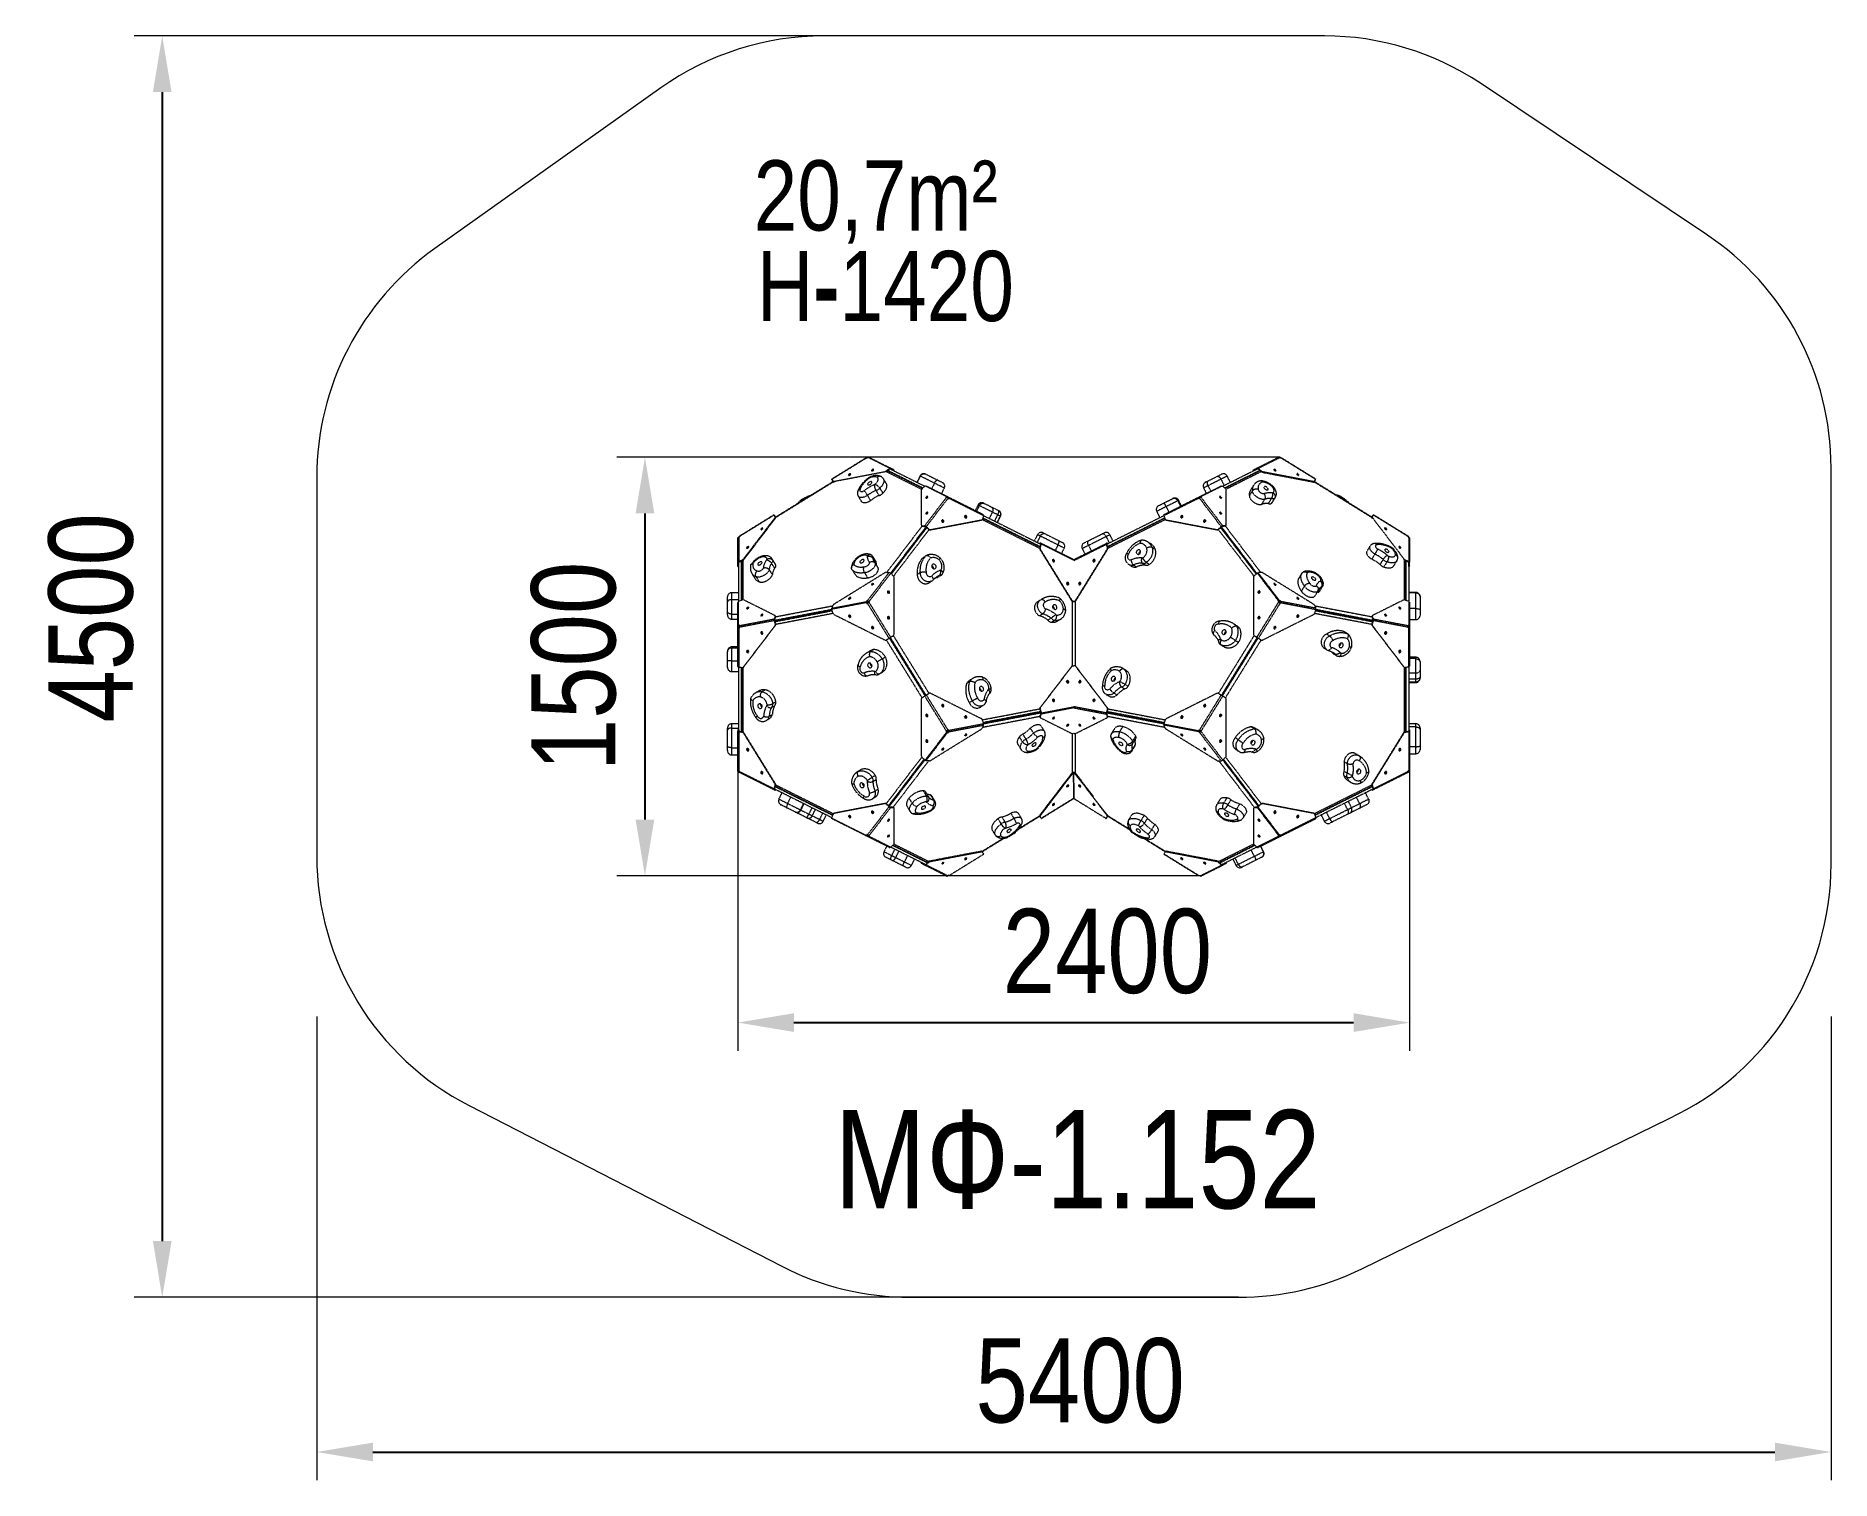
# Model space of a CAD drawing. Header units: millimetres. Extents: x -3485 to 2910, y -2710 to 2433.
import ezdxf

# ---------------------------------------------------------------- set-up
doc = ezdxf.new("R2010")
doc.units = ezdxf.units.MM
doc.linetypes.add('HIDDEN', pattern=[1.905, 1.27, -0.635])
for name, color, linetype in [('DIKOM_АРТИКУЛ', 7, 'Continuous'), ('DIKOM_ЗОНА', 90, 'Continuous'), ('DIKOM_ОБЪЕКТ', 7, 'Continuous'), ('DIKOM_РАЗМЕР_ЗОНА', 7, 'Continuous'), ('DIKOM_РАЗМЕР_ОБЪЕКТА', 7, 'Continuous')]:
    doc.layers.add(name, color=color, linetype=linetype)
doc.styles.add('style1', font='arialbd.ttf', dxfattribs={"width": 0.8})
doc.dimstyles.new('1-50', dxfattribs={"dimtxt": 300, "dimasz": 200, "dimexe": 100, "dimexo": 0, "dimgap": 100, "dimtad": 1, "dimtxsty": 'style1', "dimcen": 200, "dimclrd": 7, "dimclre": 7, "dimclrt": 7, "dimadec": 1, "dimazin": 2, "dimtfac": 1, "dimtmove": 0, "dimatfit": 2, "dimfxl": 0, "dimlwd": 25, "dimlwe": 18, "dimarcsym": 0})

msp = doc.modelspace()

# ---------------------------------------------------------------- texts
at = {"layer": 'DIKOM_АРТИКУЛ', "insert": (-640.714, -1392.245), "char_height": 350, "width": 1794.24567, "attachment_point": 1, "style": 'style1'}
msp.add_mtext('{\\fArial|b0|i0|c204|p34;МФ-1.152}', dxfattribs=at)
at = {"layer": 'DIKOM_РАЗМЕР_ОБЪЕКТА', "char_height": 250, "width": 1517.64424, "attachment_point": 1, "style": 'style1'}
for s, insert in [('{\\fArial|b0|i0|c204|p34;20,7m²}', (-928.423, 1989.96)), ('{\\fArial|b0|i0|c204|p34;H}-{\\fArial|b0|i0|c204|p34;1420}', (-917.375, 1667.575))]:
    msp.add_mtext(s, dxfattribs=dict(at, insert=insert))

# ---------------------------------------------------------------- blocks, each defined once
blk = doc.blocks.new('*D0')
at = {"layer": 'Defpoints', "color": 0, "transparency": 16777216}
for p in [(-984.7, -181.8), (1408.5, -182.4), (1408.5, -1080.7)]:
    blk.add_point(p, dxfattribs=at)
at = {"layer": 'DIKOM_РАЗМЕР_ОБЪЕКТА', "color": 7, "lineweight": 18, "transparency": 16777216}
for p, q in [((-984.7, -181.8), (-984.7, -1180.7)), ((1408.5, -182.4), (1408.5, -1180.7))]:
    blk.add_line(p, q, dxfattribs=at)
at = {"layer": 'DIKOM_РАЗМЕР_ОБЪЕКТА', "color": 7, "lineweight": 25, "transparency": 16777216}
blk.add_line((-784.7, -1080.7), (1208.5, -1080.7), dxfattribs=at)
at = {"layer": 'DIKOM_РАЗМЕР_ОБЪЕКТА', "color": 7, "transparency": 16777216}
for points in [[(-784.7, -1047.3), (-784.7, -1114), (-984.7, -1080.7)], [(1208.5, -1047.3), (1208.5, -1114), (1408.5, -1080.7)]]:
    blk.add_solid(points, dxfattribs=at)
at = {"layer": 'DIKOM_РАЗМЕР_ОБЪЕКТА', "color": 7, "transparency": 16777216, "insert": (331.8, -827.5), "char_height": 300, "attachment_point": 5, "style": 'style1'}
blk.add_mtext('{\\fArial|b0|i0|c204|p34;2400}', dxfattribs=at)
blk = doc.blocks.new('*D1')
at = {"layer": 'Defpoints', "color": 0, "transparency": 16777216}
for p in [(945.5, 932.6), (-1315.6, -557.6), (667.3, -557.6)]:
    blk.add_point(p, dxfattribs=at)
at = {"layer": 'DIKOM_РАЗМЕР_ОБЪЕКТА', "color": 7, "lineweight": 18, "transparency": 16777216}
for p, q in [((945.5, 932.6), (-1415.6, 932.6)), ((667.3, -557.6), (-1415.6, -557.6))]:
    blk.add_line(p, q, dxfattribs=at)
at = {"layer": 'DIKOM_РАЗМЕР_ОБЪЕКТА', "color": 7, "lineweight": 25, "transparency": 16777216}
blk.add_line((-1315.6, 732.6), (-1315.6, -357.6), dxfattribs=at)
at = {"layer": 'DIKOM_РАЗМЕР_ОБЪЕКТА', "color": 7, "transparency": 16777216}
for points in [[(-1348.9, 732.6), (-1282.3, 732.6), (-1315.6, 932.6)], [(-1348.9, -357.6), (-1282.3, -357.6), (-1315.6, -557.6)]]:
    blk.add_solid(points, dxfattribs=at)
at = {"layer": 'DIKOM_РАЗМЕР_ОБЪЕКТА', "color": 7, "transparency": 16777216, "insert": (-1568.8, 187.5), "char_height": 300, "attachment_point": 5, "rotation": 90, "style": 'style1'}
blk.add_mtext('{\\fArial|b0|i0|c204|p34;1500}', dxfattribs=at)
blk = doc.blocks.new('*D2')
at = {"layer": 'Defpoints', "color": 0, "transparency": 16777216}
for p in [(-2484.8, -1058.9), (2909.8, -1058.9), (2909.8, -2609.9)]:
    blk.add_point(p, dxfattribs=at)
at = {"layer": 'DIKOM_РАЗМЕР_ЗОНА', "color": 7, "lineweight": 18, "transparency": 16777216}
for p, q in [((-2484.8, -1058.9), (-2484.8, -2709.9)), ((2909.8, -1058.9), (2909.8, -2709.9))]:
    blk.add_line(p, q, dxfattribs=at)
at = {"layer": 'DIKOM_РАЗМЕР_ЗОНА', "color": 7, "lineweight": 25, "transparency": 16777216}
blk.add_line((-2284.8, -2609.9), (2709.8, -2609.9), dxfattribs=at)
at = {"layer": 'DIKOM_РАЗМЕР_ЗОНА', "color": 7, "transparency": 16777216}
for points in [[(-2284.8, -2576.6), (-2284.8, -2643.2), (-2484.8, -2609.9)], [(2709.8, -2576.6), (2709.8, -2643.2), (2909.8, -2609.9)]]:
    blk.add_solid(points, dxfattribs=at)
at = {"layer": 'DIKOM_РАЗМЕР_ЗОНА', "color": 7, "transparency": 16777216, "insert": (234.7, -2356.7), "char_height": 300, "attachment_point": 5, "style": 'style1'}
blk.add_mtext('{\\fArial|b0|i0|c204|p34;5400}', dxfattribs=at)
blk = doc.blocks.new('*D3')
at = {"layer": 'Defpoints', "color": 0, "transparency": 16777216}
for p in [(1104.7, 2433), (-3035.2, -2058.9), (799, -2058.9)]:
    blk.add_point(p, dxfattribs=at)
at = {"layer": 'DIKOM_РАЗМЕР_ЗОНА', "color": 7, "lineweight": 18, "transparency": 16777216}
for p, q in [((1104.7, 2433), (-3135.2, 2433)), ((799, -2058.9), (-3135.2, -2058.9))]:
    blk.add_line(p, q, dxfattribs=at)
at = {"layer": 'DIKOM_РАЗМЕР_ЗОНА', "color": 7, "lineweight": 25, "transparency": 16777216}
blk.add_line((-3035.2, 2233), (-3035.2, -1858.9), dxfattribs=at)
at = {"layer": 'DIKOM_РАЗМЕР_ЗОНА', "color": 7, "transparency": 16777216}
for points in [[(-3068.5, 2233), (-3001.9, 2233), (-3035.2, 2433)], [(-3068.5, -1858.9), (-3001.9, -1858.9), (-3035.2, -2058.9)]]:
    blk.add_solid(points, dxfattribs=at)
at = {"layer": 'DIKOM_РАЗМЕР_ЗОНА', "color": 7, "transparency": 16777216, "insert": (-3288.4, 360.6), "char_height": 300, "attachment_point": 5, "rotation": 90, "style": 'style1'}
blk.add_mtext('{\\fArial|b0|i0|c204|p34;4500}', dxfattribs=at)

# ---------------------------------------------------------------- dimensions: what is measured, and where the dimension line sits
at = {"layer": 'DIKOM_РАЗМЕР_ЗОНА'}
dim = msp.add_linear_dim(base=(-3035.208, -2058.938), p1=(1104.7, 2433.047), p2=(798.952, -2058.938), angle=90, text='{\\fArial|b0|i0|c204|p34;4500}', dimstyle='1-50', dxfattribs=at)
dim.commit()
dim.dimension.update_dxf_attribs({"geometry": '*D3', "text_midpoint": (-3035.208, 360.58), "dimtype": 160})
dim = msp.add_linear_dim(base=(2909.824, -2609.886), p1=(-2484.775, -1058.938), p2=(2909.824, -1058.938), text='{\\fArial|b0|i0|c204|p34;5400}', dimstyle='1-50', dxfattribs=at)
dim.commit()
dim.dimension.update_dxf_attribs({"geometry": '*D2', "text_midpoint": (234.671, -2609.886), "dimtype": 160})
at = {"layer": 'DIKOM_РАЗМЕР_ОБЪЕКТА'}
dim = msp.add_linear_dim(base=(-1315.584, -557.62), p1=(945.524, 932.587), p2=(667.323, -557.62), angle=90, text='{\\fArial|b0|i0|c204|p34;1500}', dimstyle='1-50', dxfattribs=at)
dim.commit()
dim.dimension.update_dxf_attribs({"geometry": '*D1', "text_midpoint": (-1315.584, 187.483), "dimtype": 160})
dim = msp.add_linear_dim(base=(1408.501, -1080.661), p1=(-984.725, -181.803), p2=(1408.501, -182.404), text='{\\fArial|b0|i0|c204|p34;2400}', dimstyle='1-50', dxfattribs=at)
dim.commit()
dim.dimension.update_dxf_attribs({"geometry": '*D0', "text_midpoint": (331.814, -1080.661), "dimtype": 160})

# ---------------------------------------------------------------- linework, layer by layer
at = {"layer": 'DIKOM_ЗОНА', "color": 3, "lineweight": 15}
msp.add_lwpolyline([(2332.912, -1422.136, 0.29133293), (2909.824, -516.047), (2909.824, 894.96, 0.2504597), (2465.48, 1726.373), (1660.356, 2264.459, 0.1483622), (1104.7, 2433.047), (-679.274, 2433.047, 0.15570297), (-1258.559, 2248.172), (-2064.06, 1675.727, 0.24284827), (-2484.775, 860.602), (-2484.775, -486.843, 0.28112842), (-1941.738, -1376.329), (-828.145, -1948.424, 0.11920415), (-371.182, -2058.938), (798.952, -2058.938, 0.11416737), (1238.146, -1957.33)], format="xyb", close=True, dxfattribs=at)
at = {"layer": 'DIKOM_ОБЪЕКТ', "color": 7, "linetype": 'HIDDEN', "lineweight": 15}
for p, q in [((-525.392, 931.783), (-650.336, 854.558)), ((-525.2, 930.848), (-649.865, 853.795)), ((-524.26, 929.907), (-525.412, 931.77)), ((-525.033, 929.973), (-525.2, 930.848)), ((-524.541, 929.782), (-525.2, 930.848)), ((-524.93, 929.807), (-525.033, 929.973)), ((-521.84, 932.518), (-523.928, 930.184)), ((-523.928, 930.184), (-522.95, 931.277)), ((-523.928, 930.184), (-523.928, 930.184)), ((-444.564, 893.875), (-521.84, 932.518)), ((-519.837, 931.516), (-519.072, 933.047)), ((-519.072, 933.047), (-441.795, 894.404)), ((864.216, 893.846), (941.266, 932.372)), ((946.633, 931.347), (869.583, 892.822)), ((941.267, 932.372), (942.755, 933.116)), ((942.898, 932.83), (942.755, 933.116)), ((945.17, 932.41), (945.524, 932.587)), ((945.365, 932.33), (945.524, 932.587)), ((945.524, 932.587), (946.632, 931.348)), ((947.611, 930.254), (946.633, 931.347)), ((949.095, 931.84), (947.949, 929.986)), ((948.229, 929.859), (948.883, 930.917)), ((948.613, 929.877), (948.716, 930.043)), ((948.883, 930.917), (948.716, 930.043)), ((1073.551, 853.87), (948.883, 930.917)), ((1074.023, 854.632), (949.075, 931.852)), ((-645.034, 845.979), (-850.571, 718.937)), ((-644.267, 844.873), (-849.925, 717.756)), ((-645.901, 847.381), (-649.865, 853.795)), ((-649.865, 853.795), (-648.523, 851.624)), ((-649.865, 853.795), (-648.524, 851.625)), ((-649.865, 853.795), (-645.902, 847.382)), ((-648.524, 851.625), (-645.034, 845.978)), ((-648.524, 851.625), (-648.524, 851.625)), ((-644.559, 845.211), (-648.523, 851.624)), ((-645.902, 847.382), (-645.034, 845.978)), ((-644.559, 845.211), (-645.901, 847.381)), ((-643.029, 846.656), (-460.815, 881.452)), ((-643.029, 846.656), (-641.688, 844.485)), ((-455.233, 837.769), (-466.414, 855.859)), ((-459.48, 879.292), (-460.815, 881.452)), ((-456.93, 883.383), (-444.564, 893.875)), ((-456.93, 883.383), (-455.592, 881.219)), ((-330.468, 818.357), (-455.83, 881.03)), ((-455.45, 881.33), (-443.222, 891.704)), ((-326.723, 822.047), (-451.688, 884.522)), ((-325.729, 822.959), (-450.642, 885.409)), ((-443.222, 891.704), (-444.564, 893.875)), ((-443.275, 891.789), (-443.137, 891.721)), ((-443.273, 891.787), (-318.629, 829.472)), ((-441.795, 894.404), (-443.137, 891.721)), ((-431.373, 885.838), (-443.137, 891.721)), ((-441.881, 891.093), (-441.945, 891.123)), ((-430.031, 888.521), (-441.795, 894.404)), ((-431.373, 885.838), (-430.031, 888.521)), ((-428.311, 887.661), (-429.653, 884.977)), ((-335.472, 865.843), (-346.652, 843.482)), ((-334.722, 865.468), (-345.902, 843.107)), ((-315.348, 872.552), (-316.204, 872.947)), ((-284.266, 840.242), (-294.102, 820.567)), ((690.302, 831.46), (700.145, 811.776)), ((736.418, 854.521), (747.599, 832.16)), ((742.329, 829.525), (865.782, 891.258)), ((874.193, 885.402), (749.427, 823.012)), ((875.214, 884.502), (750.422, 822.1)), ((879.277, 880.972), (754.17, 818.412)), ((769.639, 843.182), (758.458, 865.542)), ((851.962, 831.991), (840.783, 813.9)), ((853.339, 885.051), (851.997, 887.735)), ((852.002, 887.722), (851.997, 887.735)), ((852.002, 887.722), (853.344, 885.039)), ((853.344, 885.039), (853.339, 885.051)), ((853.84, 888.657), (864.216, 893.846)), ((853.84, 888.657), (855.182, 885.974)), ((855.182, 885.974), (865.558, 891.163)), ((865.558, 891.163), (864.216, 893.846)), ((868.242, 890.651), (869.583, 892.822)), ((868.242, 890.651), (878.619, 881.499)), ((869.583, 892.822), (879.96, 883.67)), ((878.619, 881.499), (879.96, 883.67)), ((883.971, 881.631), (882.629, 879.46)), ((882.629, 879.46), (1065.374, 844.561)), ((883.971, 881.631), (1066.716, 846.732)), ((1065.374, 844.561), (1066.716, 846.732)), ((1273.622, 717.849), (1067.953, 844.948)), ((1072.21, 851.699), (1068.246, 845.287)), ((1069.587, 847.457), (1068.246, 845.287)), ((1274.268, 719.03), (1068.72, 846.054)), ((1068.721, 846.053), (1072.21, 851.699)), ((1068.721, 846.053), (1069.588, 847.456)), ((1073.551, 853.87), (1069.587, 847.457)), ((1069.588, 847.456), (1073.552, 853.87)), ((1073.551, 853.87), (1072.21, 851.699)), ((1073.552, 853.87), (1072.21, 851.699)), ((-556.039, 793.856), (-544.858, 775.766)), ((-522.985, 796.361), (-511.804, 778.271)), ((-493.065, 814.593), (-481.884, 796.504)), ((-479.162, 822.61), (-467.981, 804.52)), ((-331.096, 816.6), (-331.096, 690.706)), ((-329.376, 819.613), (-317.612, 830.406)), ((-318.876, 688.319), (-241.829, 789.178)), ((-240.34, 791.783), (-317.612, 830.406)), ((-315.608, 829.404), (-314.843, 830.935)), ((-314.843, 830.935), (-237.572, 792.312)), ((-236.462, 786.495), (-313.509, 685.636)), ((-258.985, 803.015), (-249.15, 822.686)), ((-243.141, 789.806), (-240.34, 791.783)), ((-242.697, 789.088), (-243.141, 789.806)), ((-241.829, 789.178), (-243.141, 789.043)), ((-238.999, 789.613), (-240.34, 791.783)), ((-239.969, 788.928), (-238.999, 789.613)), ((-239.051, 789.698), (-238.914, 789.629)), ((-239.042, 789.683), (-235.968, 788.146)), ((-238.914, 789.629), (-237.572, 792.312)), ((-238.914, 789.629), (-236.826, 788.585)), ((-237.572, 792.312), (-235.484, 791.268)), ((-236.826, 788.585), (-235.484, 791.268)), ((-235.484, 785.215), (-236.462, 786.495)), ((-235.721, 788.032), (-234.379, 790.716)), ((-235.721, 788.032), (-235.554, 787.949)), ((-235.554, 786.095), (-235.631, 785.406)), ((-235.554, 787.949), (-234.212, 790.632)), ((-235.554, 786.095), (-234.212, 786.924)), ((-235.168, 784.938), (-234.379, 785.426)), ((-234.379, 790.716), (-234.383, 790.718)), ((-234.379, 790.716), (-234.212, 790.632)), ((-234.212, 786.924), (-234.379, 785.426)), ((-234.212, 790.632), (-109.545, 728.297)), ((-109.545, 724.588), (-234.212, 786.924)), ((533.256, 728.333), (657.921, 790.669)), ((657.921, 786.96), (533.256, 724.624)), ((582.433, 777.52), (592.273, 757.843)), ((595.51, 759.461), (585.67, 779.139)), ((595.51, 759.462), (684.334, 803.879)), ((657.921, 790.669), (658.089, 790.752)), ((659.263, 787.985), (657.921, 790.669)), ((658.088, 785.462), (657.921, 786.96)), ((659.263, 786.131), (657.921, 786.96)), ((658.877, 784.974), (658.088, 785.462)), ((659.43, 788.069), (658.089, 790.752)), ((660.171, 786.531), (659.193, 785.25)), ((659.194, 791.304), (661.281, 792.348)), ((660.535, 788.621), (659.194, 791.304)), ((659.263, 787.985), (659.43, 788.069)), ((659.34, 785.442), (659.263, 786.131)), ((737.218, 685.67), (660.171, 786.531)), ((660.535, 788.621), (662.623, 789.665)), ((661.281, 792.348), (738.554, 830.976)), ((662.623, 789.665), (661.281, 792.348)), ((662.623, 789.665), (662.76, 789.734)), ((662.708, 789.649), (664.05, 791.82)), ((662.708, 789.649), (663.68, 788.962)), ((741.323, 830.448), (664.05, 791.82)), ((664.05, 791.82), (666.85, 789.842)), ((665.538, 789.214), (742.585, 688.353)), ((666.85, 789.079), (665.538, 789.214)), ((666.406, 789.124), (666.85, 789.842)), ((674.495, 823.556), (684.337, 803.874)), ((738.554, 830.976), (739.319, 829.446)), ((753.087, 819.655), (741.323, 830.448)), ((754.805, 690.741), (754.808, 816.642)), ((848.717, 813.409), (837.537, 795.318)), ((891.645, 782.37), (880.465, 764.28)), ((915.849, 785.664), (904.669, 767.573)), ((927.357, 786.667), (916.177, 768.576)), ((919.208, 771.921), (930.387, 790.012)), ((-855.873, 727.517), (-980.818, 650.294)), ((-855.402, 726.754), (-980.068, 649.704)), ((-965.014, 569.603), (-852.074, 717.448)), ((-963.672, 567.432), (-850.732, 715.277)), ((-855.402, 726.754), (-851.439, 720.341)), ((-855.402, 726.754), (-854.06, 724.583)), ((-855.401, 726.754), (-854.06, 724.583)), ((-851.437, 720.341), (-855.401, 726.754)), ((-854.06, 724.583), (-850.097, 718.17)), ((-850.57, 718.938), (-854.06, 724.583)), ((-850.732, 715.277), (-852.074, 717.448)), ((-851.439, 720.341), (-850.097, 718.17)), ((-850.57, 718.938), (-851.437, 720.341)), ((-300.463, 673.892), (-117.721, 708.792)), ((-299.122, 674.721), (-116.38, 709.621)), ((-170.967, 717.124), (-171.351, 716.652)), ((-128.951, 762.594), (-138.788, 742.919)), ((-124.653, 760.445), (-134.489, 740.769)), ((-117.721, 708.792), (-116.38, 709.621)), ((-116.475, 709.274), (-115.133, 710.104)), ((90.887, 607.702), (-114.651, 710.46)), ((-109.545, 724.588), (-113.509, 712.23)), ((92.255, 612.581), (-112.618, 715.006)), ((92.603, 613.816), (-112.229, 716.221)), ((-109.451, 724.894), (90.888, 624.736)), ((-77.988, 737.115), (-89.167, 714.754)), ((-59.262, 727.753), (-70.442, 705.392)), ((-50.154, 723.199), (-61.333, 700.838)), ((-59.957, 700.15), (-48.777, 722.511)), ((329.034, 622.855), (533.162, 724.93)), ((535.94, 716.257), (331.328, 613.94)), ((536.329, 715.042), (331.718, 612.725)), ((538.362, 710.496), (333.195, 607.901)), ((507.405, 740.001), (507.358, 739.978)), ((507.358, 739.978), (518.539, 717.618)), ((507.402, 740), (518.583, 717.64)), ((533.256, 724.624), (537.219, 712.266)), ((538.844, 710.139), (540.186, 709.31)), ((540.091, 709.656), (722.831, 674.755)), ((540.091, 709.656), (541.432, 708.827)), ((541.008, 756.805), (550.847, 737.129)), ((541.432, 708.827), (724.172, 673.926)), ((1273.794, 718.262), (1277.757, 724.677)), ((1273.794, 718.262), (1275.135, 720.433)), ((1277.757, 724.677), (1274.268, 719.031)), ((1275.135, 720.434), (1274.268, 719.031)), ((1275.771, 717.54), (1274.429, 715.37)), ((1279.099, 726.848), (1275.135, 720.434)), ((1275.135, 720.433), (1279.099, 726.847)), ((1275.771, 717.54), (1388.382, 570.125)), ((1279.099, 726.848), (1277.757, 724.677)), ((1279.099, 726.847), (1277.757, 724.677)), ((1277.757, 724.677), (1277.757, 724.677)), ((1403.769, 649.802), (1279.099, 726.847)), ((1404.519, 650.392), (1279.57, 727.61)), ((-984.455, 645.206), (-984.775, 645.206)), ((-984.775, 643.543), (-984.775, 645.206)), ((-984.775, 557.397), (-984.775, 643.542)), ((-983.064, 647.446), (-981.46, 647.883)), ((-982.905, 647.189), (-983.064, 647.446)), ((-983.064, 647.05), (-983.064, 647.446)), ((-980.043, 648.269), (-981.459, 647.884)), ((-981.459, 647.884), (-981.458, 561.739)), ((-980.799, 650.306), (-979.653, 648.452)), ((-980.068, 649.704), (-979.36, 649.163)), ((-979.414, 648.646), (-980.068, 649.704)), ((-979.258, 648.998), (-979.36, 649.163)), ((-454.034, 522.631), (-328.48, 686.997)), ((-314.516, 684.496), (-440.605, 519.428)), ((-438.849, 517.8), (-312.76, 682.868)), ((-312.036, 682.197), (-438.125, 517.129)), ((-437.711, 516.745), (-311.621, 681.813)), ((-303.828, 674.672), (-429.958, 509.549)), ((-330.877, 689.887), (-329.535, 687.716)), ((-329.253, 689.075), (-318.876, 688.319)), ((-329.253, 689.075), (-327.911, 686.904)), ((-327.911, 686.904), (-317.534, 686.148)), ((-317.534, 686.148), (-318.876, 688.319)), ((-314.851, 684.807), (-313.509, 685.636)), ((-314.851, 684.807), (-304.474, 675.187)), ((-313.509, 685.636), (-303.132, 676.016)), ((-304.474, 675.187), (-303.132, 676.016)), ((-299.122, 674.721), (-300.463, 673.892)), ((82.717, 656.771), (71.537, 634.41)), ((92.717, 651.772), (81.538, 629.41)), ((327.343, 649.961), (338.525, 627.601)), ((351.823, 634.25), (340.641, 656.611)), ((724.172, 673.926), (722.831, 674.755)), ((737.218, 685.67), (726.841, 676.05)), ((726.841, 676.05), (728.183, 675.221)), ((853.937, 509.26), (727.536, 674.706)), ((738.56, 684.841), (728.183, 675.221)), ((735.33, 681.847), (861.5, 516.704)), ((861.904, 517.102), (735.745, 682.231)), ((736.468, 682.902), (862.609, 517.797)), ((737.218, 685.67), (738.56, 684.841)), ((864.322, 519.482), (738.225, 684.53)), ((742.585, 688.353), (741.243, 686.182)), ((751.62, 686.939), (741.243, 686.182)), ((752.961, 689.11), (742.585, 688.353)), ((751.62, 686.939), (752.961, 689.11)), ((752.189, 687.032), (877.951, 522.423)), ((753.244, 687.751), (754.586, 689.922)), ((1402.959, 649.096), (1403.061, 649.262)), ((1403.061, 649.262), (1403.769, 649.802)), ((1403.11, 648.737), (1403.769, 649.802)), ((1403.348, 648.541), (1404.499, 650.404)), ((1406.765, 647.544), (1403.744, 648.368)), ((1403.744, 648.368), (1405.159, 647.982)), ((1403.744, 648.368), (1403.744, 648.368)), ((1406.761, 561.144), (1406.765, 647.544)), ((1406.765, 645.305), (1408.476, 645.305)), ((1408.476, 645.305), (1408.472, 558.905)), ((-492.374, 560.91), (-503.555, 579)), ((-312.721, 582.668), (-323.901, 575.758)), ((92.117, 627.46), (90.782, 624.789)), ((90.951, 607.956), (95.071, 622.57)), ((90.951, 607.956), (92.292, 608.785)), ((92.291, 627.373), (90.954, 624.697)), ((90.996, 624.666), (95.071, 622.629)), ((92.973, 604.571), (91.631, 603.742)), ((91.631, 603.742), (204.258, 421.542)), ((92.291, 627.373), (96.413, 625.312)), ((92.292, 608.785), (96.413, 623.399)), ((205.593, 570.744), (92.972, 627.033)), ((92.973, 604.571), (205.599, 422.371)), ((95.071, 622.629), (96.413, 625.312)), ((96.413, 623.399), (95.071, 622.57)), ((95.071, 622.629), (95.124, 622.603)), ((96.413, 625.312), (212.116, 567.479)), ((212.121, 565.564), (96.413, 623.399)), ((155.735, 620.266), (145.894, 600.582)), ((168.365, 589.351), (178.205, 609.033)), ((168.367, 589.355), (205.593, 570.744)), ((211.865, 567.618), (168.369, 589.36)), ((211.854, 567.61), (327.717, 625.552)), ((327.717, 621.844), (211.865, 563.908)), ((218.115, 570.743), (251.886, 587.631)), ((218.121, 422.373), (331.046, 605.123)), ((219.463, 421.544), (332.388, 604.294)), ((242.046, 607.308), (251.886, 587.63)), ((264.871, 618.722), (274.711, 599.045)), ((331.68, 627.533), (327.717, 625.552)), ((327.717, 625.552), (329.058, 622.869)), ((327.717, 621.844), (331.681, 609.485)), ((327.717, 621.844), (329.058, 621.015)), ((333.022, 624.85), (329.058, 622.869)), ((329.058, 621.015), (333.023, 608.656)), ((332.388, 604.294), (331.046, 605.123)), ((333.022, 624.85), (331.68, 627.533)), ((331.681, 609.485), (333.023, 608.656)), ((333.241, 624.959), (331.899, 627.642)), ((486.857, 623.957), (475.676, 630.867)), ((491.291, 611.668), (502.472, 604.759)), ((1267.448, 616.121), (1256.268, 598.03)), ((1284.471, 587.677), (1273.291, 569.586)), ((-981.775, 557.398), (-984.775, 557.397)), ((-984.773, 545.796), (-984.775, 557.397)), ((-984.773, 545.796), (-981.773, 545.796)), ((-981.773, 543.735), (-984.773, 543.735)), ((-984.759, 543.734), (-984.773, 543.735)), ((-984.759, 543.734), (-981.759, 543.734)), ((-981.773, 545.796), (-981.775, 557.398)), ((-981.759, 543.734), (-981.773, 543.735)), ((-981.754, 419.612), (-981.76, 557.64)), ((-981.458, 561.739), (-968.632, 566.928)), ((-980.117, 559.569), (-981.458, 561.739)), ((-980.117, 559.569), (-967.29, 564.757)), ((-972.76, 562.545), (-972.754, 423.049)), ((-971.499, 563.055), (-971.493, 423.53)), ((-967.29, 564.757), (-968.632, 566.928)), ((-966.524, 565.111), (-966.518, 425.234)), ((-965.014, 569.603), (-963.672, 567.432)), ((-934.929, 518.774), (-923.748, 500.685)), ((-872.801, 532.076), (-861.62, 513.986)), ((-864.923, 555.198), (-853.742, 537.108)), ((-851.129, 552.057), (-862.31, 570.146)), ((-860.673, 565.939), (-849.492, 547.85)), ((-460.279, 521.588), (-642.486, 408.973)), ((-578.218, 533.193), (-567.036, 515.103)), ((-533.387, 521.423), (-522.206, 503.334)), ((-522.943, 421.182), (-445.892, 522.037)), ((-440.525, 519.354), (-517.576, 418.499)), ((-503.568, 573.016), (-492.387, 554.926)), ((-496.072, 556.05), (-484.891, 537.961)), ((-456.268, 522.793), (-445.892, 522.037)), ((-440.525, 519.354), (-430.149, 509.734)), ((-334.386, 522.118), (-345.566, 515.208)), ((-271.717, 505.686), (-260.537, 512.596)), ((209.211, 568.935), (211.858, 567.612)), ((211.856, 567.613), (214.497, 568.934)), ((214.498, 568.933), (214.497, 568.934)), ((218.115, 570.743), (218.115, 570.742)), ((407.192, 551.328), (418.373, 544.418)), ((424.691, 548.868), (435.871, 541.958)), ((455.974, 555.701), (467.154, 548.792)), ((470.344, 558.135), (481.525, 551.226)), ((853.753, 509.079), (865.517, 520.659)), ((942.791, 419.518), (865.517, 520.659)), ((865.517, 520.659), (866.859, 519.83)), ((944.133, 418.688), (866.859, 519.83)), ((866.944, 519.873), (868.286, 522.044)), ((866.944, 519.873), (944.218, 418.731)), ((880.653, 522.529), (868.286, 522.044)), ((868.286, 522.044), (945.56, 420.902)), ((1066.75, 408.709), (884.538, 521.317)), ((1024.385, 519.386), (1013.206, 501.295)), ((1314.159, 569.07), (1302.979, 550.979)), ((1327.547, 560.22), (1316.367, 542.129)), ((1351.807, 545.596), (1362.987, 563.687)), ((1387.047, 567.964), (1388.382, 570.125)), ((1390.24, 425.321), (1390.234, 565.477)), ((1391.847, 567.513), (1390.509, 565.349)), ((1390.672, 565.271), (1405.419, 558.974)), ((1391.847, 567.513), (1406.761, 561.144)), ((1395.216, 423.622), (1395.209, 563.334)), ((1396.477, 423.14), (1396.47, 562.795)), ((1405.419, 558.974), (1406.761, 561.144)), ((1405.471, 559.056), (1405.477, 419.703)), ((1405.471, 545.752), (1405.472, 558.905)), ((1405.472, 557.501), (1405.471, 557.571)), ((1405.471, 545.752), (1408.471, 545.752)), ((1408.471, 543.828), (1405.471, 543.828)), ((1405.472, 559.059), (1405.472, 558.905)), ((1408.472, 558.905), (1405.472, 558.905)), ((1408.471, 545.752), (1408.472, 558.905)), ((-981.755, 450.147), (-1006.755, 450.146)), ((-919.761, 507.561), (-908.58, 489.471)), ((-428.305, 301.293), (-428.305, 505.602)), ((-304.4, 485.231), (-293.22, 492.141)), ((-267.255, 510.789), (-278.435, 503.879)), ((852.033, 505.064), (852.037, 301.351)), ((1033.907, 474.025), (1022.727, 455.935)), ((1081.566, 456.135), (1070.387, 438.045)), ((1093.389, 470.427), (1082.209, 452.336)), ((1087.567, 455.001), (1098.747, 473.091)), ((1430.475, 451.034), (1405.475, 451.033)), ((1430.475, 450.195), (1405.475, 450.194)), ((-1006.754, 425.504), (-981.754, 425.505)), ((-984.748, 330.495), (-984.74, 416.885)), ((-984.74, 416.885), (-983.029, 416.885)), ((-983.029, 419.125), (-983.037, 332.735)), ((-968.115, 424.821), (-983.029, 419.125)), ((-852.043, 368.705), (-964.65, 425.012)), ((-649.886, 390.071), (-853.902, 351.098)), ((-853.231, 348.799), (-649.144, 387.785)), ((-648.839, 386.844), (-852.955, 347.852)), ((-852.796, 347.309), (-648.664, 386.304)), ((-849.894, 364.707), (-646.421, 403.576)), ((-650.404, 394.762), (-525.382, 418.646)), ((-525.382, 415.55), (-650.404, 391.667)), ((-645.308, 406.04), (-650.404, 394.762)), ((-649.063, 392.591), (-650.404, 394.762)), ((-650.404, 391.667), (-649.063, 392.496)), ((-645.308, 375.966), (-650.404, 391.667)), ((-649.063, 392.591), (-524.041, 416.475)), ((-524.041, 416.38), (-649.063, 392.496)), ((-525.382, 418.646), (-525.026, 420.801)), ((-524.041, 416.475), (-525.382, 418.646)), ((-524.041, 416.38), (-525.382, 415.55)), ((-525.026, 412.241), (-525.382, 415.55)), ((-523.684, 418.63), (-525.026, 420.801)), ((-523.684, 413.07), (-525.026, 412.241)), ((-524.041, 416.475), (-523.684, 418.63)), ((-523.684, 413.07), (-524.041, 416.38)), ((-523.921, 421.484), (-522.943, 421.182)), ((-522.579, 419.313), (-523.921, 421.484)), ((-522.943, 412.666), (-523.921, 411.688)), ((-521.601, 419.011), (-522.943, 421.182)), ((-445.892, 288), (-522.943, 412.666)), ((-522.579, 419.313), (-521.601, 419.011)), ((-518.918, 417.669), (-517.576, 418.499)), ((-518.918, 417.669), (-517.606, 416.827)), ((-517.606, 416.827), (-516.264, 417.656)), ((-517.576, 418.499), (-516.264, 417.656)), ((-516.264, 416.421), (-517.576, 415.983)), ((-517.576, 415.983), (-440.525, 291.317)), ((93.765, 424.587), (82.585, 417.677)), ((98.053, 427.035), (96.07, 425.809)), ((96.369, 425.955), (97.928, 426.957)), ((204.258, 421.542), (205.599, 422.371)), ((207.135, 189.845), (207.125, 419.206)), ((209.217, 419.852), (207.876, 419.023)), ((207.876, 419.023), (213.161, 418.207)), ((208.375, 418.906), (208.505, 418.926)), ((209.217, 419.852), (215.349, 418.905)), ((210.562, 418.207), (211.859, 418.408)), ((211.862, 419.445), (214.503, 419.853)), ((215.845, 419.024), (214.503, 419.853)), ((215.216, 418.927), (215.845, 419.024)), ((216.598, 419.208), (216.608, 189.54)), ((218.121, 422.373), (219.463, 421.544)), ((864.257, 291.377), (941.302, 416.046)), ((946.669, 412.729), (869.623, 288.06)), ((939.991, 417.718), (942.791, 419.518)), ((941.332, 416.889), (939.991, 417.718)), ((941.302, 416.046), (939.991, 416.483)), ((941.332, 416.889), (944.133, 418.688)), ((944.133, 418.688), (942.791, 419.518)), ((944.218, 418.731), (945.56, 420.902)), ((944.218, 418.731), (946.306, 419.376)), ((945.56, 420.902), (947.647, 421.547)), ((946.306, 419.376), (947.647, 421.547)), ((947.647, 411.751), (946.669, 412.729)), ((947.411, 418.693), (948.752, 420.864)), ((947.411, 418.693), (947.578, 417.683)), ((947.578, 414.683), (947.411, 413.133)), ((947.411, 413.133), (948.752, 412.304)), ((947.578, 417.683), (948.919, 419.854)), ((947.578, 414.683), (948.919, 413.854)), ((948.752, 420.864), (948.919, 419.854)), ((948.919, 413.854), (948.752, 412.304)), ((948.919, 419.854), (1073.585, 396.042)), ((1073.585, 390.042), (948.919, 413.854)), ((1069.621, 405.661), (1073.585, 396.042)), ((1073.585, 390.042), (1069.622, 376.458)), ((1070.475, 403.589), (1273.638, 364.798)), ((1072.51, 386.357), (1276.54, 347.4)), ((1276.699, 347.943), (1072.668, 386.9)), ((1072.945, 387.847), (1276.975, 348.89)), ((1277.646, 351.189), (1073.615, 390.146)), ((1388.388, 425.098), (1275.786, 368.796)), ((1391.853, 424.906), (1406.767, 419.211)), ((1406.779, 332.825), (1406.767, 419.211)), ((1406.768, 416.971), (1408.478, 416.971)), ((1408.478, 416.971), (1408.49, 330.585)), ((1430.478, 393.784), (1408.481, 393.783)), ((1445.476, 436.034), (1445.446, 436.977)), ((-1006.752, 373.943), (-984.744, 373.944)), ((-1006.751, 356.27), (-984.745, 356.271)), ((-984.747, 256.96), (-984.751, 356.271)), ((-981.748, 330.495), (-984.748, 330.495)), ((-984.747, 328.161), (-984.748, 330.495)), ((-981.748, 326.926), (-984.748, 326.926)), ((-984.748, 326.739), (-984.748, 326.926)), ((-984.745, 187.357), (-984.748, 326.739)), ((-981.748, 326.739), (-984.748, 326.739)), ((-981.748, 328.161), (-984.747, 328.161)), ((-983.037, 332.735), (-980.015, 334.355)), ((-981.695, 330.564), (-983.037, 332.735)), ((-981.748, 330.495), (-981.748, 330.649)), ((-981.748, 328.161), (-981.748, 330.495)), ((-981.748, 326.739), (-981.748, 326.926)), ((-981.695, 330.564), (-980.646, 331.126)), ((-980.089, 325.91), (-981.431, 325.08)), ((-981.431, 325.08), (-981.428, 185.699)), ((-980.016, 324.56), (-981.431, 325.08)), ((-979.439, 325.67), (-980.089, 325.91)), ((-980.04, 332.901), (-855.371, 356.707)), ((-855.372, 350.707), (-980.04, 326.901)), ((-979.333, 334.014), (-980.04, 332.901)), ((-980.04, 326.901), (-979.333, 325.454)), ((-979.227, 325.047), (-980.016, 324.56)), ((-979.572, 333.637), (-980.015, 334.355)), ((-964.984, 185.118), (-852.043, 332.957)), ((-963.642, 185.947), (-850.702, 333.787)), ((-855.372, 350.707), (-854.03, 351.536)), ((-855.372, 350.707), (-851.408, 337.124)), ((-851.407, 366.327), (-855.371, 356.707)), ((-855.371, 356.707), (-854.03, 354.536)), ((-850.066, 364.156), (-854.03, 354.536)), ((-854.03, 351.536), (-850.067, 337.953)), ((-850.702, 333.787), (-852.043, 332.957)), ((-851.408, 337.124), (-850.067, 337.953)), ((-850.066, 365.972), (-851.407, 368.143)), ((-850.066, 364.156), (-851.407, 366.327)), ((-645.387, 376.211), (-849.895, 337.144)), ((-642.486, 372.631), (-460.278, 281.531)), ((101.365, 374.736), (90.185, 367.826)), ((131.053, 359.472), (119.873, 352.562)), ((144.441, 351.846), (133.261, 344.936)), ((154.435, 349.591), (165.615, 356.501)), ((165.615, 356.501), (165.483, 356.42)), ((791.067, 333.408), (779.886, 340.318)), ((792.688, 329.705), (803.869, 322.795)), ((884.011, 281.591), (1066.75, 372.962)), ((1273.639, 337.235), (1069.541, 376.205)), ((1275.151, 368.234), (1273.809, 366.063)), ((1275.151, 366.418), (1273.809, 364.247)), ((1273.809, 364.247), (1277.774, 354.628)), ((1277.774, 351.628), (1273.811, 338.044)), ((1273.811, 338.044), (1275.152, 337.215)), ((1275.788, 333.049), (1274.446, 333.878)), ((1274.446, 333.878), (1387.386, 186.036)), ((1275.151, 366.418), (1279.115, 356.799)), ((1279.116, 350.798), (1275.152, 337.215)), ((1275.788, 333.049), (1388.727, 185.207)), ((1277.774, 354.628), (1279.115, 356.799)), ((1277.774, 351.628), (1279.116, 350.798)), ((1279.115, 356.799), (1403.783, 332.991)), ((1403.783, 326.991), (1279.116, 350.798)), ((1402.97, 325.137), (1403.758, 324.65)), ((1403.783, 332.991), (1403.075, 334.104)), ((1403.075, 325.544), (1403.783, 326.991)), ((1403.832, 326), (1403.181, 325.76)), ((1403.314, 333.728), (1403.758, 334.445)), ((1403.758, 334.445), (1406.779, 332.825)), ((1405.173, 325.171), (1403.758, 324.65)), ((1403.832, 326), (1405.173, 325.171)), ((1404.391, 331.215), (1405.437, 330.654)), ((1405.172, 185.787), (1405.173, 325.171)), ((1405.437, 330.654), (1406.779, 332.825)), ((1405.481, 330.724), (1405.481, 327.287)), ((1405.49, 330.739), (1405.49, 330.585)), ((1405.49, 330.585), (1408.49, 330.585)), ((1405.49, 330.585), (1405.49, 328.251)), ((1405.49, 328.251), (1408.49, 328.251)), ((1405.49, 327.016), (1405.49, 326.829)), ((1405.49, 327.016), (1408.49, 327.016)), ((1405.49, 326.829), (1408.49, 326.829)), ((1408.487, 354.523), (1430.48, 354.524)), ((1408.49, 326.829), (1408.488, 187.445)), ((1408.49, 330.585), (1408.49, 328.251)), ((1408.49, 327.016), (1408.49, 327.02)), ((1408.49, 327.016), (1408.49, 326.829)), ((-984.746, 256.96), (-1006.747, 256.959)), ((-456.268, 281.587), (-445.892, 288)), ((-456.268, 281.587), (-454.926, 282.417)), ((-328.491, 76.503), (-455.533, 282.041)), ((-454.926, 282.417), (-444.55, 288.83)), ((-444.55, 288.83), (-445.892, 288)), ((-444.996, 288.554), (-317.954, 83.016)), ((-316.612, 83.845), (-443.654, 289.383)), ((-442.76, 289.936), (-315.718, 84.398)), ((-441.866, 290.488), (-431.49, 296.902)), ((-441.866, 290.488), (-440.525, 291.317)), ((-314.376, 85.228), (-441.418, 290.765)), ((-440.525, 291.317), (-430.148, 297.731)), ((-431.49, 296.902), (-430.148, 297.731)), ((-430.881, 297.278), (-303.839, 91.741)), ((727.591, 91.786), (854.615, 297.335)), ((734.598, 265.472), (745.778, 258.562)), ((736.34, 264.584), (747.521, 257.675)), ((865.152, 290.823), (738.129, 85.274)), ((739.47, 84.445), (866.494, 289.994)), ((867.388, 289.441), (740.365, 83.892)), ((741.706, 83.063), (868.73, 288.612)), ((879.268, 282.1), (752.244, 76.551)), ((787.57, 280.142), (798.751, 273.232)), ((853.88, 297.789), (864.257, 291.377)), ((853.88, 297.789), (855.222, 296.96)), ((855.222, 296.96), (865.598, 290.548)), ((865.598, 290.548), (864.257, 291.377)), ((868.282, 288.889), (869.623, 288.06)), ((868.282, 288.889), (878.659, 282.476)), ((869.623, 288.06), (880, 281.647)), ((878.659, 282.476), (880, 281.647)), ((1123.524, 296.343), (1112.344, 303.253)), ((1187.371, 304.045), (1176.19, 310.954)), ((1320.16, 303.529), (1319.956, 303.588)), ((-1006.747, 253.34), (-984.746, 253.341)), ((-1006.744, 207.024), (-984.745, 207.025)), ((-516.217, 241.335), (-527.397, 234.425)), ((-512.18, 241.128), (-501, 248.039)), ((-470.138, 214.386), (-458.958, 221.296)), ((1103.942, 253.027), (1115.123, 246.118)), ((1143.414, 231.233), (1132.233, 238.143)), ((1136.854, 232.943), (1148.034, 226.033)), ((1430.486, 220.141), (1408.489, 220.14)), ((1430.486, 215.336), (1408.489, 215.335)), ((-1006.743, 169.453), (-1006.743, 169.401)), ((-1006.743, 169.45), (-981.743, 169.451)), ((-1006.743, 169.401), (-981.743, 169.403)), ((-981.733, -42.476), (-981.744, 185.751)), ((-981.428, 185.699), (-968.602, 183.717)), ((-972.743, 184.357), (-972.733, -44.411)), ((-971.482, 184.162), (-971.472, -44.605)), ((-966.507, 183.947), (-966.497, -45.442)), ((-965.973, 184.219), (-964.631, 185.048)), ((-964.984, 185.118), (-963.642, 185.947)), ((-480.707, 160.445), (-469.527, 167.355)), ((-479.133, 161.607), (-467.953, 168.517)), ((-158.713, 134.202), (-169.893, 127.292)), ((-147.436, 145.064), (-158.616, 138.154)), ((204.268, 187.843), (91.656, 40.424)), ((205.61, 188.672), (92.997, 41.254)), ((205.61, 188.672), (204.268, 187.843)), ((206.599, 189.571), (205.257, 188.742)), ((209.228, 190.074), (213.193, 189.461)), ((214.995, 189.674), (211.888, 189.307)), ((218.812, 188.322), (217.471, 189.151)), ((331.071, 40.849), (218.46, 188.252)), ((219.801, 187.423), (218.46, 188.252)), ((332.413, 40.02), (219.801, 187.423)), ((387.528, 180.17), (390.356, 178.236)), ((398.728, 173.249), (387.547, 180.159)), ((390.356, 178.236), (401.537, 171.327)), ((401.537, 171.327), (398.728, 173.249)), ((1387.386, 186.036), (1388.727, 185.207)), ((1388.375, 185.137), (1389.717, 184.307)), ((1390.261, -45.758), (1390.251, 184.036)), ((1405.172, 185.787), (1392.345, 183.806)), ((1395.236, -44.799), (1395.226, 184.251)), ((1396.497, -44.558), (1396.487, 184.445)), ((1405.487, 185.839), (1405.497, -38.141)), ((1430.488, 163.164), (1405.488, 163.162)), ((1430.489, 142.228), (1405.489, 142.227)), ((1430.489, 132.045), (1405.489, 132.044)), ((1405.489, 130.505), (1430.49, 130.506)), ((-912.139, 99.178), (-923.319, 92.268)), ((-899.164, 97.649), (-887.984, 104.559)), ((-331.069, 72.487), (-331.055, -131.226)), ((-329.226, 76.049), (-318.85, 82.462)), ((-327.884, 76.878), (-329.226, 76.049)), ((-327.884, 76.878), (-317.508, 83.292)), ((-318.85, 82.462), (-317.508, 83.292)), ((-241.793, -42.2), (-318.85, 82.462)), ((-314.825, 84.95), (-304.448, 91.364)), ((-313.483, 85.78), (-314.825, 84.95)), ((-313.483, 85.78), (-303.107, 92.194)), ((-313.483, 85.78), (-236.426, -38.882)), ((-303.107, 92.194), (-304.448, 91.364)), ((-116.349, 0.895), (-299.096, 92.25)), ((-149.19, 65.567), (-160.37, 58.656)), ((325.737, 89.098), (336.918, 82.189)), ((355.257, 92.941), (366.438, 86.031)), ((381.881, 114.634), (393.062, 107.725)), ((394.426, 124.028), (405.607, 117.119)), ((722.845, 92.295), (540.646, 1.179)), ((660.192, -38.845), (737.233, 85.828)), ((742.6, 82.511), (665.559, -42.162)), ((726.856, 92.24), (737.233, 85.828)), ((728.198, 91.411), (726.856, 92.24)), ((728.198, 91.411), (738.574, 84.998)), ((737.233, 85.828), (738.574, 84.998)), ((742.6, 82.511), (741.258, 83.34)), ((741.258, 83.34), (751.635, 76.928)), ((742.6, 82.511), (752.977, 76.099)), ((752.977, 76.099), (751.635, 76.928)), ((754.838, -131.773), (754.821, 72.537)), ((-882.804, -4.557), (-871.624, 2.354)), ((-872.778, 9.994), (-861.598, 16.905)), ((-864.9, 41.031), (-853.72, 47.941)), ((-860.651, 54.973), (-849.471, 61.883)), ((-121.742, 42.334), (-110.562, 49.244)), ((-113.557, -2.348), (90.909, 36.711)), ((90.911, 9.149), (-112.621, -29.732)), ((93.551, 26.497), (-110.588, -12.499)), ((-110.429, -13.042), (93.692, 25.951)), ((93.94, 24.998), (-110.153, -13.989)), ((-109.482, -16.288), (94.54, 22.686)), ((92.317, 37.25), (90.976, 36.421)), ((90.976, 36.421), (95.098, 20.534)), ((90.977, 9.347), (95.098, 20.439)), ((90.977, 9.347), (92.319, 7.176)), ((91.022, 7.646), (92.364, 5.475)), ((91.656, 40.424), (92.997, 41.254)), ((92.317, 37.25), (96.439, 21.363)), ((92.319, 7.176), (96.439, 18.268)), ((92.999, 4.912), (205.62, -51.383)), ((95.098, 20.534), (209.501, 42.387)), ((209.501, 42.292), (95.098, 20.439)), ((95.098, 20.534), (96.439, 21.363)), ((96.439, 18.268), (95.098, 20.439)), ((96.439, 21.363), (212.139, 43.464)), ((212.144, 40.37), (96.439, 18.268)), ((211.877, 45.221), (327.743, 23.1)), ((327.743, 17.099), (211.888, 39.218)), ((218.142, -51.38), (331.073, 5.101)), ((331.706, 36.683), (327.743, 23.1)), ((327.743, 23.1), (329.085, 22.271)), ((327.743, 17.099), (329.085, 19.27)), ((327.743, 17.099), (331.708, 7.48)), ((333.048, 35.854), (329.085, 22.271)), ((329.085, 19.27), (333.049, 9.651)), ((329.21, 22.698), (533.247, -16.261)), ((533.989, -13.975), (329.88, 24.997)), ((330.157, 25.944), (534.294, -13.034)), ((534.469, -12.494), (330.315, 26.487)), ((331.071, 40.849), (332.413, 40.02)), ((333.048, 35.854), (331.706, 36.683)), ((331.708, 7.48), (333.049, 9.651)), ((331.708, 5.663), (333.049, 7.834)), ((333.219, 36.651), (537.745, -2.401)), ((536.713, -29.766), (333.223, 9.088)), ((-981.735, -16.996), (-1006.735, -16.998)), ((-1006.734, -31.866), (-981.734, -31.865)), ((-984.734, -38.016), (-984.735, -42.448)), ((-984.725, -181.831), (-984.735, -42.448)), ((-984.735, -42.448), (-981.735, -42.448)), ((-981.734, -37.772), (-984.734, -37.772)), ((-981.734, -38.016), (-984.734, -38.016)), ((-981.734, -38.016), (-981.735, -42.448)), ((-981.418, -44.106), (-980.076, -43.277)), ((-981.418, -44.106), (-981.408, -183.489)), ((-981.418, -44.106), (-968.592, -46.087)), ((-980.076, -43.277), (-967.25, -45.258)), ((-968.592, -46.087), (-967.25, -45.258)), ((-963.632, -47.776), (-964.973, -48.606)), ((-852.018, -231.337), (-964.973, -48.606)), ((-850.677, -230.508), (-963.632, -47.776)), ((-317.568, -146.82), (-240.304, -45.671)), ((-316.227, -145.991), (-238.962, -44.842)), ((-238.877, -44.885), (-316.142, -146.033)), ((-237.535, -47.055), (-314.8, -148.204)), ((-298.548, -147.476), (-116.346, -34.852)), ((-243.104, -42.637), (-241.793, -42.2)), ((-241.763, -43.043), (-243.104, -43.873)), ((-240.304, -45.671), (-243.104, -43.873)), ((-238.962, -44.842), (-241.763, -43.043)), ((-238.962, -44.842), (-240.304, -45.671)), ((-238.877, -44.885), (-237.535, -47.055)), ((-236.789, -45.529), (-238.877, -44.885)), ((-235.447, -47.7), (-237.535, -47.055)), ((-236.789, -45.529), (-235.447, -47.7)), ((-236.426, -38.882), (-235.448, -37.905)), ((-235.685, -39.286), (-234.343, -38.457)), ((-235.685, -39.286), (-235.518, -40.836)), ((-235.517, -43.837), (-235.684, -44.846)), ((-235.684, -44.846), (-234.342, -47.017)), ((-235.518, -40.836), (-234.176, -40.007)), ((-235.517, -43.837), (-234.176, -46.007)), ((-234.343, -38.457), (-234.176, -40.007)), ((-234.176, -46.007), (-234.342, -47.017)), ((-234.176, -40.007), (-109.512, -16.184)), ((-109.512, -22.184), (-234.176, -46.007)), ((-109.512, -16.184), (-113.477, -2.601)), ((-113.475, -31.803), (-109.512, -22.184)), ((29.332, -81.115), (18.15, -63.025)), ((41.877, -71.432), (30.696, -53.343)), ((68.501, -49.797), (57.32, -31.707)), ((107.446, -43.012), (96.264, -24.922)), ((207.152, -191.32), (207.146, -51.635)), ((209.238, -51.131), (211.884, -50.06)), ((211.883, -50.06), (214.524, -51.128)), ((216.618, -51.633), (216.624, -191.32)), ((357.205, -33.683), (346.025, -51.774)), ((375.85, -44.597), (387.03, -26.506)), ((421.521, -79.038), (432.701, -60.947)), ((537.824, -2.155), (532.729, -17.857)), ((532.729, -17.857), (657.753, -41.729)), ((534.071, -18.686), (532.729, -17.857)), ((532.729, -20.952), (534.071, -18.781)), ((657.753, -44.825), (532.729, -20.952)), ((537.827, -32.23), (532.729, -20.952)), ((534.071, -18.686), (659.095, -42.559)), ((659.095, -42.654), (534.071, -18.781)), ((540.649, -35.162), (722.866, -147.762)), ((657.753, -41.729), (658.109, -38.42)), ((659.095, -42.559), (657.753, -41.729)), ((659.095, -42.654), (657.753, -44.825)), ((658.11, -46.98), (657.753, -44.825)), ((659.451, -39.249), (658.109, -38.42)), ((659.452, -44.809), (658.11, -46.98)), ((659.095, -42.559), (659.451, -39.249)), ((659.452, -44.809), (659.095, -42.654)), ((659.214, -37.867), (660.192, -38.845)), ((660.557, -45.492), (659.215, -47.663)), ((660.193, -47.361), (659.215, -47.663)), ((661.535, -45.19), (660.193, -47.361)), ((737.253, -148.209), (660.193, -47.361)), ((661.535, -45.19), (660.557, -45.492)), ((665.53, -43.005), (664.218, -43.848)), ((664.218, -43.848), (665.56, -44.677)), ((665.53, -43.005), (666.871, -43.834)), ((665.559, -42.162), (666.871, -42.599)), ((666.871, -43.834), (665.56, -44.677)), ((665.56, -44.677), (742.619, -145.526)), ((855.125, -34.264), (843.945, -27.355)), ((869.884, -39.493), (858.703, -32.584)), ((1387.052, -48.194), (1274.455, -230.413)), ((1388.393, -49.023), (1275.796, -231.242)), ((1388.393, -49.023), (1387.052, -48.194)), ((1390.516, -45.701), (1405.431, -42.851)), ((1390.516, -45.701), (1391.858, -46.53)), ((1391.858, -46.53), (1406.772, -43.68)), ((1406.772, -43.68), (1405.431, -42.851)), ((1405.483, -38.269), (1405.483, -42.825)), ((1405.483, -42.825), (1408.483, -42.824)), ((1405.483, -42.825), (1405.483, -42.884)), ((1408.483, -38.217), (1405.492, -38.217)), ((1430.496, -16.505), (1405.496, -16.507)), ((1430.497, -27.686), (1405.496, -27.688)), ((1408.483, -38.022), (1405.497, -38.023)), ((1406.79, -183.468), (1406.772, -43.68)), ((1408.483, -38.217), (1408.483, -42.824)), ((1408.502, -164.882), (1408.483, -38.977)), ((1408.483, -42.824), (1408.501, -182.612)), ((-1006.731, -101.713), (-984.731, -101.712)), ((-1006.73, -127.233), (-984.729, -127.232)), ((-984.728, -164.99), (-984.73, -127.232)), ((12.294, -88.789), (23.475, -106.878)), ((419.044, -113.578), (430.224, -95.487)), ((420.311, -108.57), (431.491, -90.48)), ((422.292, -86.552), (433.471, -68.462)), ((797.995, -73.476), (786.814, -66.567)), ((789.49, -108.417), (800.67, -115.326)), ((1227.765, -130.224), (1216.585, -123.314)), ((1430.5, -98.141), (1408.492, -98.142)), ((1408.496, -123.263), (1430.501, -123.262)), ((1408.501, -123.263), (1408.503, -164.882)), ((1408.513, -182.606), (1408.507, -123.263)), ((-984.728, -164.99), (-984.726, -164.99)), ((-984.727, -183.375), (-984.728, -169.035)), ((-984.726, -169.035), (-984.728, -169.035)), ((-984.725, -183.541), (-984.727, -183.375)), ((-984.727, -183.384), (-984.727, -183.375)), ((-984.725, -183.375), (-984.727, -183.375)), ((-984.725, -185.181), (-984.725, -181.803)), ((-981.725, -185.181), (-984.725, -185.181)), ((-981.672, -185.266), (-983.014, -187.949)), ((-979.992, -189.459), (-983.014, -187.949)), ((-981.725, -185.181), (-981.725, -183.468)), ((-981.713, -185.177), (-981.725, -185.181)), ((-981.714, -183.469), (-981.713, -185.177)), ((-981.672, -185.266), (-981.661, -185.262)), ((-980.139, -186.032), (-981.672, -185.266)), ((-980.136, -186.025), (-981.661, -185.262)), ((-981.408, -183.489), (-979.993, -183.405)), ((-980.822, -189.044), (-980.822, -189.045)), ((-980.822, -189.045), (-980.017, -189.447)), ((-980.017, -189.447), (-980.822, -189.045)), ((-980.173, -186.004), (-979.312, -184.509)), ((-979.31, -184.51), (-980.018, -185.739)), ((-980.018, -185.739), (-855.345, -248.059)), ((-855.345, -251.768), (-980.017, -189.447)), ((-979.309, -184.507), (-979.312, -184.509)), ((-559.625, -188.132), (-556.63, -186.467)), ((-548.426, -181.209), (-559.606, -188.12)), ((-556.63, -186.467), (-545.45, -179.556)), ((-545.45, -179.556), (-548.426, -181.209)), ((-455.545, -300.891), (-329.15, -135.422)), ((-321.587, -142.865), (-447.753, -308.034)), ((-447.338, -308.418), (-321.182, -143.263)), ((-320.477, -143.958), (-446.614, -309.089)), ((-444.858, -310.717), (-318.764, -145.643)), ((-305.135, -148.582), (-430.89, -313.213)), ((-329.334, -135.241), (-317.568, -146.82)), ((-316.227, -145.991), (-317.568, -146.82)), ((-314.8, -148.204), (-316.142, -146.033)), ((-302.433, -148.688), (-314.8, -148.204)), ((210.101, -190.085), (207.903, -190.974)), ((207.903, -190.974), (209.244, -193.145)), ((208.534, -190.719), (208.402, -190.666)), ((211.443, -192.256), (210.101, -190.085)), ((215.872, -190.974), (210.589, -188.837)), ((214.531, -193.145), (211.147, -191.776)), ((212.126, -189.459), (213.188, -189.005)), ((214.531, -193.145), (215.872, -190.974)), ((726.876, -148.966), (737.253, -148.209)), ((854.909, -313.46), (729.111, -148.803)), ((742.539, -145.599), (868.64, -310.652)), ((742.619, -145.526), (752.995, -135.905)), ((870.44, -309.081), (744.296, -143.971)), ((745.019, -143.3), (871.182, -308.434)), ((871.606, -308.063), (745.434, -142.916)), ((753.185, -135.72), (879.561, -301.132)), ((1186.2, -192.695), (1175.02, -185.785)), ((1186.576, -159.315), (1175.395, -152.405)), ((1231.872, -132.964), (1229.888, -131.738)), ((1230.153, -131.941), (1231.746, -132.887)), ((1279.127, -247.963), (1403.794, -185.623)), ((1403.794, -189.332), (1279.127, -251.672)), ((1403.794, -185.623), (1403.086, -184.395)), ((1403.769, -183.29), (1406.79, -183.468)), ((1405.185, -188.636), (1403.794, -189.332)), ((1403.805, -185.617), (1403.922, -185.898)), ((1404.362, -186.992), (1405.185, -188.636)), ((1406.79, -182.612), (1408.501, -182.612)), ((1406.79, -183.269), (1408.501, -183.269)), ((1408.501, -182.612), (1408.501, -180.923)), ((1408.501, -181.687), (1408.501, -183.269)), ((1408.501, -181.687), (1408.501, -181.687)), ((1408.501, -183.269), (1408.505, -183.267)), ((1408.503, -168.927), (1408.505, -183.267)), ((1408.513, -183.263), (1408.512, -181.681)), ((-855.304, -251.788), (-855.784, -251.548)), ((-855.345, -248.059), (-851.383, -235.7)), ((-854.004, -247.23), (-855.345, -248.059)), ((-854.003, -249.084), (-855.345, -251.768)), ((-851.38, -253.748), (-855.345, -251.768)), ((-649.939, -351.104), (-854.027, -249.071)), ((-854.004, -247.23), (-850.041, -234.871)), ((-850.039, -251.065), (-854.003, -249.084)), ((-852.018, -231.337), (-850.677, -230.508)), ((-851.735, -240.155), (-646.864, -342.579)), ((-850.041, -234.871), (-851.383, -235.7)), ((-851.38, -253.748), (-850.039, -251.065)), ((-851.346, -238.939), (-646.433, -341.384)), ((-851.161, -253.858), (-849.82, -251.174)), ((-849.869, -234.115), (-644.443, -336.817)), ((-506.325, -207.069), (-495.145, -200.159)), ((-503.533, -222.491), (-492.353, -215.581)), ((-496.036, -256.006), (-484.856, -249.095)), ((-312.58, -273.648), (-323.761, -255.559)), ((204.285, -193.65), (91.358, -341.496)), ((203.957, -194.079), (91.358, -341.496)), ((205.626, -195.82), (92.7, -343.666)), ((205.298, -196.25), (92.7, -343.666)), ((205.298, -196.25), (203.957, -194.079)), ((205.626, -195.82), (204.285, -193.65)), ((208.762, -193.639), (211.889, -192.304)), ((211.443, -192.256), (209.244, -193.145)), ((211.894, -281.362), (211.443, -192.256)), ((214.137, -193.612), (211.444, -192.493)), ((211.444, -192.493), (211.894, -281.362)), ((214.137, -193.612), (214.302, -193.34)), ((217.776, -195.943), (217.627, -196.189)), ((244.095, -230.132), (217.627, -196.189)), ((219.49, -193.649), (218.149, -195.82)), ((330.76, -343.226), (218.149, -195.82)), ((281.781, -275.187), (219.49, -193.649)), ((233.553, -237.711), (233.898, -237.913)), ((1068.506, -336.605), (1273.648, -234.023)), ((1070.538, -341.152), (1275.126, -238.846)), ((1070.927, -342.367), (1275.516, -240.061)), ((1273.651, -251.056), (1073.706, -351.04)), ((1185.367, -208.08), (1174.186, -201.17)), ((1187.819, -218.028), (1198.999, -224.937)), ((1198.999, -224.937), (1198.868, -224.855)), ((1273.604, -251.08), (1274.946, -253.763)), ((1275.162, -235.605), (1273.82, -234.776)), ((1273.82, -234.776), (1277.785, -247.134)), ((1277.785, -248.989), (1273.823, -250.97)), ((1273.823, -250.97), (1275.164, -253.653)), ((1274.455, -230.413), (1275.796, -231.242)), ((1275.162, -235.605), (1279.127, -247.963)), ((1279.127, -251.672), (1275.164, -253.653)), ((1277.785, -247.134), (1279.127, -247.963)), ((1277.785, -248.989), (1279.127, -251.672)), ((-838.357, -284.855), (-827.178, -262.494)), ((-807.254, -300.405), (-796.075, -278.044)), ((-761.583, -323.238), (-750.404, -300.877)), ((-760.096, -323.982), (-748.916, -301.62)), ((-731.393, -338.331), (-720.214, -315.97)), ((-460.261, -300.934), (-642.463, -335.736)), ((-458.919, -300.105), (-641.121, -334.907)), ((-522.915, -412.71), (-445.874, -311.849)), ((-440.506, -314.532), (-517.548, -415.394)), ((-505.802, -284.128), (-494.622, -277.217)), ((-460.261, -300.934), (-458.919, -300.105)), ((-454.909, -301.4), (-456.25, -302.229)), ((-456.25, -302.229), (-445.874, -311.849)), ((-454.909, -301.4), (-444.532, -311.02)), ((-445.874, -311.849), (-444.532, -311.02)), ((-440.506, -314.532), (-441.848, -312.361)), ((-441.848, -312.361), (-431.471, -313.117)), ((-440.506, -314.532), (-430.129, -315.288)), ((-430.129, -315.288), (-431.471, -313.117)), ((-428.505, -316.1), (-429.846, -313.93)), ((-428.272, -443.187), (-428.286, -316.92)), ((-381.91, -310.892), (-370.729, -328.981)), ((-363.809, -299.096), (-374.991, -281.006)), ((-305.514, -276.32), (-316.695, -258.23)), ((-286.706, -287.938), (-297.888, -269.849)), ((-282.794, -291.311), (-293.975, -273.221)), ((96.029, -352.973), (211.894, -281.362)), ((96.029, -352.973), (211.894, -281.362)), ((96.501, -353.735), (211.853, -282.441)), ((96.501, -353.735), (211.853, -282.441)), ((211.641, -282.31), (327.319, -353.798)), ((211.894, -281.362), (212.642, -281.815)), ((331.7, -342.478), (279.395, -275.402)), ((732.153, -286.942), (720.973, -305.032)), ((746.636, -298.749), (757.815, -280.659)), ((760.907, -305.64), (772.086, -287.549)), ((792.164, -319.778), (803.344, -301.687)), ((852.054, -317.223), (852.068, -443.13)), ((853.615, -314.232), (852.273, -316.403)), ((855.116, -313.431), (853.774, -315.602)), ((853.774, -315.602), (865.538, -314.327)), ((855.116, -313.431), (866.88, -312.156)), ((865.538, -314.327), (866.88, -312.156)), ((942.817, -415.479), (865.538, -314.327)), ((944.159, -413.309), (866.88, -312.156)), ((879.331, -301.322), (866.965, -312.114)), ((866.965, -312.114), (868.306, -312.943)), ((866.965, -312.114), (944.244, -413.266)), ((880.673, -302.151), (868.306, -312.943)), ((868.306, -312.943), (945.586, -414.095)), ((880.673, -302.151), (879.331, -301.322)), ((883.216, -300.14), (884.558, -300.969)), ((1065.433, -334.935), (883.216, -300.14)), ((1066.775, -335.764), (884.558, -300.969)), ((1187.398, -322.138), (1176.217, -299.778)), ((1201.46, -315.107), (1190.278, -292.747)), ((1230.16, -300.755), (1218.979, -278.395)), ((1262.142, -284.763), (1250.961, -262.402)), ((-780.22, -330.691), (-778.925, -331.263)), ((-719.649, -344.203), (-708.47, -321.842)), ((-693.235, -357.408), (-682.055, -335.047)), ((-680.663, -363.694), (-669.484, -341.332)), ((-645.284, -338.199), (-650.38, -352.326)), ((-650.38, -352.326), (-525.354, -414.841)), ((-650.38, -354.239), (-649.615, -352.709)), ((-525.354, -416.754), (-650.38, -354.239)), ((-642.368, -335.39), (-643.71, -336.219)), ((-641.121, -334.907), (-642.463, -335.736)), ((-46.592, -372.875), (-57.774, -354.786)), ((-32.222, -366.93), (-43.403, -348.84)), ((-0.939, -353.039), (-12.12, -334.949)), ((10.318, -395.148), (91.198, -345.156)), ((13.74, -391.452), (90.552, -343.976)), ((25.984, -353.864), (14.803, -335.774)), ((92.065, -346.559), (90.723, -344.388)), ((91.358, -341.496), (92.7, -343.666)), ((96.029, -352.973), (92.065, -346.559)), ((331.44, -346.04), (327.319, -353.798)), ((327.319, -353.798), (328.66, -351.628)), ((328.301, -352.088), (328.464, -351.817)), ((328.448, -351.807), (328.464, -351.817)), ((332.364, -345.364), (328.464, -351.817)), ((328.464, -351.817), (329.785, -349.633)), ((329.249, -350.519), (328.66, -351.628)), ((329.246, -350.526), (332.366, -345.364)), ((329.247, -350.523), (329.785, -349.633)), ((332.527, -345.094), (329.785, -349.633)), ((329.785, -349.633), (332.523, -345.103)), ((329.785, -349.633), (329.785, -349.633)), ((330.76, -343.226), (331.258, -342.421)), ((331.946, -345.222), (331.44, -346.04)), ((331.7, -342.478), (332.528, -341.107)), ((333.185, -344.005), (332.364, -345.364)), ((332.366, -345.364), (332.524, -345.103)), ((332.522, -345.102), (410.864, -393.515)), ((333.216, -343.951), (409.271, -390.951)), ((406.972, -360.275), (418.152, -342.185)), ((451.723, -361.32), (462.903, -343.229)), ((463.468, -371.514), (474.647, -353.424)), ((489.882, -393.282), (501.062, -375.191)), ((815.65, -351.576), (826.83, -333.485)), ((1066.245, -358.14), (884.033, -449.241)), ((948.945, -413.072), (1073.611, -350.732)), ((1073.612, -354.441), (948.946, -416.781)), ((949.135, -416.699), (1074.163, -354.182)), ((1066.775, -335.764), (1065.433, -334.935)), ((1066.245, -358.14), (1066.239, -358.128)), ((1068.022, -336.247), (1066.68, -335.418)), ((1069.06, -356.717), (1069.066, -356.729)), ((1069.066, -356.729), (1074.163, -354.182)), ((1069.646, -338.374), (1073.611, -350.732)), ((1073.717, -351.034), (1074.163, -352.269)), ((1073.976, -352.154), (1074.163, -352.269)), ((1074.163, -354.182), (1074.007, -353.871)), ((1074.163, -352.269), (1074.008, -352.347)), ((1093.274, -341.255), (1104.455, -363.615)), ((1123.553, -354.065), (1112.372, -331.705)), ((-525.354, -414.841), (-524.998, -411.641)), ((-524.012, -414.012), (-525.354, -414.841)), ((-524.012, -414.07), (-525.354, -416.754)), ((-524.997, -416.932), (-525.354, -416.754)), ((-524.209, -411.154), (-524.998, -411.641)), ((-523.656, -414.248), (-524.997, -416.932)), ((-524.012, -414.07), (-524.065, -414.044)), ((-523.404, -414.364), (-524.056, -414.038)), ((-524.012, -414.012), (-523.746, -411.622)), ((-523.656, -414.248), (-524.012, -414.07)), ((-523.893, -411.43), (-522.915, -412.71)), ((-522.55, -414.801), (-523.892, -417.484)), ((-522.914, -417.973), (-523.892, -417.484)), ((-523.788, -414.041), (-523.799, -414.166)), ((-521.533, -415.3), (-523.404, -414.364)), ((-521.573, -415.29), (-522.914, -417.973)), ((-445.858, -456.489), (-522.914, -417.973)), ((-521.573, -415.29), (-522.55, -414.801)), ((-518.56, -415.31), (-517.548, -416.948)), ((-517.548, -415.394), (-516.236, -415.258)), ((-516.236, -416.022), (-517.548, -416.948)), ((-517.548, -416.948), (-440.491, -455.463)), ((-516.679, -415.304), (-516.236, -416.022)), ((-440.491, -455.463), (-430.115, -446.311)), ((-428.727, -444.663), (-303.784, -507.128)), ((-115.493, -471.331), (-39.075, -424.097)), ((-114.704, -472.423), (-36.069, -423.819)), ((-67.54, -412.435), (-78.721, -394.345)), ((457.253, -422.182), (538.138, -472.167)), ((462.089, -423.591), (538.905, -471.061)), ((501.185, -417.732), (512.364, -399.641)), ((727.35, -507.202), (852.524, -444.608)), ((853.912, -446.253), (864.288, -455.405)), ((864.288, -455.405), (941.329, -416.881)), ((946.696, -417.906), (869.656, -456.43)), ((878.019, -452.249), (946.696, -417.919)), ((936.499, -403.129), (936.501, -403.285)), ((937.134, -404.114), (937.182, -404.022)), ((940.017, -415.191), (942.817, -415.479)), ((940.461, -415.237), (940.017, -415.955)), ((941.329, -416.881), (940.017, -415.955)), ((942.232, -415.419), (941.329, -416.881)), ((944.159, -413.309), (942.817, -415.479)), ((944.244, -413.266), (945.586, -414.095)), ((947.673, -414.069), (945.086, -415.362)), ((946.332, -414.733), (945.354, -415.222)), ((945.354, -415.222), (946.696, -417.906)), ((945.586, -414.095), (947.673, -411.362)), ((946.332, -414.733), (947.674, -417.417)), ((947.674, -417.417), (946.696, -417.906)), ((946.696, -417.919), (947.674, -417.429)), ((947.604, -414.097), (947.437, -414.181)), ((947.437, -414.181), (948.779, -416.864)), ((947.527, -411.554), (947.604, -412.243)), ((947.604, -412.243), (948.945, -413.072)), ((947.604, -414.097), (948.946, -416.781)), ((947.99, -411.086), (948.778, -411.573)), ((948.778, -411.573), (948.945, -413.072)), ((948.779, -416.877), (949.135, -416.699)), ((948.946, -416.781), (948.779, -416.864)), ((-454.22, -452.309), (-464.057, -471.985)), ((-328.437, -511.837), (-440.755, -455.684)), ((-436.471, -485.776), (-425.292, -463.415)), ((-433.466, -449.266), (-308.867, -511.559)), ((-432.445, -448.367), (-307.847, -510.659)), ((-422.2, -492.911), (-411.021, -470.55)), ((-390.942, -508.538), (-379.763, -486.177)), ((-366.188, -520.914), (-355.008, -498.553)), ((-329.719, -511.196), (-331.061, -513.879)), ((-331.053, -513.883), (-329.711, -511.2)), ((-304.43, -507.646), (-314.807, -516.798)), ((-303.089, -509.817), (-313.465, -518.969)), ((-303.089, -509.817), (-304.43, -507.646)), ((-118.214, -470.805), (-300.42, -505.606)), ((-300.42, -505.606), (-299.078, -507.777)), ((-116.872, -472.976), (-299.078, -507.777)), ((-233.982, -558.058), (-108.955, -480.782)), ((-116.872, -472.976), (-118.214, -470.805)), ((-115.393, -471.456), (-114.051, -473.626)), ((-115.393, -471.456), (-110.297, -478.612)), ((-114.051, -473.626), (-108.955, -480.782)), ((-108.955, -480.782), (-110.297, -478.612)), ((532.836, -480.747), (657.784, -557.966)), ((537.271, -473.57), (533.307, -479.984)), ((533.307, -479.984), (657.976, -557.031)), ((537.271, -473.57), (538.612, -471.399)), ((541.484, -470.673), (540.142, -472.844)), ((722.351, -507.629), (540.142, -472.844)), ((723.692, -505.458), (541.484, -470.673)), ((722.351, -507.629), (723.692, -505.458)), ((727.577, -507.389), (726.235, -509.559)), ((726.235, -509.559), (738.603, -520.05)), ((727.577, -507.389), (739.944, -517.88)), ((731.48, -510.699), (856.244, -448.31)), ((732.525, -511.586), (857.264, -449.21)), ((864.554, -455.627), (752.003, -511.909)), ((753.514, -511.153), (754.856, -513.836)), ((778.812, -498.503), (789.994, -520.863)), ((798.014, -516.852), (786.833, -494.492)), ((855.145, -488.283), (843.964, -465.923)), ((887.296, -472.206), (877.456, -452.529)), ((887.858, -471.925), (878.019, -452.248)), ((-331.053, -513.883), (-331.061, -513.879)), ((-327.867, -512.122), (-329.209, -514.805)), ((-318.832, -519.994), (-329.209, -514.805)), ((-317.491, -517.311), (-327.867, -512.122)), ((-317.432, -517.339), (-327.867, -512.122)), ((-317.491, -517.311), (-318.832, -519.994)), ((-241.788, -558.52), (-318.832, -519.994)), ((-317.5, -517.306), (-317.441, -517.334)), ((-314.807, -516.798), (-313.465, -518.969)), ((-313.465, -518.969), (-236.421, -557.496)), ((-236.421, -557.496), (-235.444, -556.402)), ((-235.159, -556.154), (-233.982, -558.058)), ((-235.159, -556.154), (-233.982, -558.058)), ((-234.441, -556.025), (-234.339, -556.191)), ((-234.339, -556.191), (-233.982, -558.058)), ((-233.982, -558.058), (-233.982, -558.058)), ((657.764, -557.954), (658.91, -556.1)), ((658.63, -555.973), (657.976, -557.031)), ((657.976, -557.031), (658.143, -556.156)), ((658.245, -555.99), (658.143, -556.156)), ((659.248, -556.367), (661.335, -558.701)), ((660.226, -557.461), (659.248, -556.368)), ((659.248, -556.368), (659.248, -556.368)), ((661.335, -558.701), (738.603, -520.05)), ((663.338, -557.699), (664.104, -559.23)), ((741.371, -520.579), (664.104, -559.23)), ((664.104, -559.23), (666.904, -557.83)), ((665.592, -558.486), (742.642, -519.961)), ((666.904, -557.83), (665.592, -558.486)), ((738.603, -520.05), (739.944, -517.88)), ((740.029, -517.896), (739.892, -517.965)), ((751.794, -512.013), (740.029, -517.896)), ((740.029, -517.896), (741.371, -520.579)), ((753.136, -514.696), (741.371, -520.579)), ((753.018, -514.771), (742.642, -519.961)), ((751.794, -512.013), (752.038, -511.891)), ((753.136, -514.696), (751.794, -512.013)), ((754.862, -513.849), (754.856, -513.836))]:
    msp.add_line(p, q, dxfattribs=at)
at = {"layer": 'DIKOM_ОБЪЕКТ', "color": 7, "linetype": 'HIDDEN', "lineweight": 15, "flags": 128}
for points in [[(-649.865, 853.795), (-650.068, 854.124), (-650.216, 854.363), (-650.306, 854.509), (-650.336, 854.558), (-650.306, 854.509), (-650.216, 854.363), (-650.068, 854.124), (-649.865, 853.795)], [(-648.524, 851.625), (-648.625, 851.789), (-648.699, 851.909), (-648.744, 851.981), (-648.759, 852.006), (-648.744, 851.981), (-648.699, 851.909), (-648.625, 851.789), (-648.523, 851.624)], [(-588.383, 872.574), (-589.291, 871.748), (-589.966, 870.866), (-590.353, 870.001), (-590.42, 869.222), (-590.162, 868.593), (-589.601, 868.164), (-588.78, 867.97), (-587.768, 868.027), (-586.645, 868.33), (-585.504, 868.855), (-584.436, 869.559), (-583.527, 870.385), (-582.852, 871.267), (-582.466, 872.132), (-582.398, 872.911), (-582.656, 873.54), (-583.218, 873.969), (-584.038, 874.163), (-585.05, 874.106), (-586.173, 873.803), (-587.314, 873.278), (-588.383, 872.574)], [(-515.608, 858.762), (-519.577, 855.859), (-523.392, 852.832), (-527.032, 849.695), (-530.476, 846.467), (-533.707, 843.165), (-536.707, 839.806), (-539.46, 836.409), (-541.951, 832.991), (-544.167, 829.571), (-546.096, 826.167), (-547.729, 822.798), (-549.055, 819.481)], [(-520.974, 834.564), (-519.955, 834.199), (-518.719, 834.073), (-517.316, 834.19), (-515.804, 834.546), (-514.245, 835.127), (-512.702, 835.908), (-511.239, 836.858), (-509.915, 837.938), (-508.786, 839.103), (-507.896, 840.306), (-507.283, 841.498), (-506.971, 842.629), (-506.974, 843.654), (-507.291, 844.53), (-507.909, 845.222), (-508.803, 845.702), (-509.937, 845.949), (-511.263, 845.953), (-512.728, 845.715), (-514.272, 845.245), (-515.831, 844.56), (-517.341, 843.69), (-518.742, 842.67), (-519.975, 841.542), (-520.99, 840.352), (-521.745, 839.148), (-522.21, 837.981), (-522.365, 836.897), (-522.204, 835.941), (-521.734, 835.153), (-520.974, 834.564)], [(-488.132, 861.219), (-490.114, 862.048), (-492.334, 862.643), (-494.769, 862.998), (-497.396, 863.109), (-500.188, 862.975), (-503.117, 862.597), (-506.155, 861.98), (-509.27, 861.129), (-512.431, 860.053), (-515.608, 858.762)], [(-506.718, 888.169), (-507.627, 887.343), (-508.301, 886.461), (-508.688, 885.596), (-508.755, 884.817), (-508.498, 884.188), (-507.936, 883.759), (-507.116, 883.565), (-506.104, 883.622), (-504.981, 883.925), (-503.84, 884.45), (-502.771, 885.154), (-501.863, 885.98), (-501.188, 886.862), (-500.801, 887.727), (-500.734, 888.506), (-500.992, 889.135), (-501.553, 889.564), (-502.374, 889.758), (-503.386, 889.701), (-504.508, 889.398), (-505.65, 888.873), (-506.718, 888.169)], [(-494.995, 836.279), (-492.777, 838.399), (-490.78, 840.584), (-489.03, 842.808), (-487.549, 845.042), (-486.356, 847.259), (-485.465, 849.429), (-484.887, 851.527), (-484.631, 853.526), (-484.698, 855.401), (-485.089, 857.129), (-485.798, 858.687), (-486.817, 860.056), (-488.132, 861.219)], [(-466.418, 855.864), (-465.964, 855.064), (-465.16, 853.131), (-464.669, 851.034), (-464.493, 848.789), (-464.634, 846.415), (-465.09, 843.931), (-465.859, 841.357), (-466.935, 838.714), (-468.307, 836.022), (-469.966, 833.305), (-471.897, 830.583), (-474.086, 827.878), (-476.514, 825.214), (-479.162, 822.61)], [(-467.981, 804.52), (-465.333, 807.124), (-462.905, 809.789), (-460.716, 812.493), (-458.784, 815.215), (-457.126, 817.932), (-455.753, 820.624), (-454.678, 823.267), (-453.909, 825.842), (-453.452, 828.326), (-453.311, 830.7), (-453.487, 832.944), (-453.979, 835.042), (-454.782, 836.975), (-455.233, 837.769)], [(-429.653, 884.977), (-429.681, 884.992), (-429.767, 885.035), (-429.909, 885.106), (-430.106, 885.204), (-430.354, 885.328), (-430.65, 885.476), (-430.992, 885.647), (-431.373, 885.838)], [(-430.031, 888.521), (-429.65, 888.33), (-429.308, 888.16), (-429.012, 888.011), (-428.764, 887.887), (-428.568, 887.789), (-428.426, 887.718), (-428.34, 887.675), (-428.311, 887.661)], [(-334.722, 865.468), (-335.276, 865.745), (-335.472, 865.843), (-335.472, 865.843)], [(-284.266, 840.242), (-289.19, 842.704), (-294.018, 845.118), (-298.725, 847.471), (-303.29, 849.753), (-307.692, 851.954), (-311.909, 854.062), (-315.921, 856.068), (-319.71, 857.963), (-323.258, 859.737), (-326.549, 861.381), (-329.565, 862.889), (-332.294, 864.254), (-334.722, 865.468)], [(-315.348, 872.552), (-315.338, 872.547), (-315.101, 872.429)], [(-315.101, 872.429), (-312.847, 871.302), (-310.32, 870.038), (-307.532, 868.644), (-304.5, 867.128), (-301.239, 865.498), (-297.767, 863.763), (-294.103, 861.931), (-290.266, 860.012), (-286.276, 858.018), (-282.156, 855.958), (-277.927, 853.843), (-273.612, 851.686)], [(-249.15, 822.686), (-249.174, 822.699), (-249.459, 822.841), (-250.06, 823.141), (-250.969, 823.596), (-252.176, 824.199), (-253.666, 824.944), (-255.419, 825.821), (-257.416, 826.819), (-259.63, 827.926), (-262.035, 829.128), (-264.601, 830.411), (-267.296, 831.759), (-270.088, 833.154), (-272.941, 834.581), (-275.821, 836.02), (-278.692, 837.456), (-281.518, 838.869), (-284.266, 840.242)], [(-273.612, 851.686), (-271.663, 850.712), (-269.624, 849.692), (-267.551, 848.656), (-265.501, 847.631), (-263.53, 846.646), (-261.692, 845.727), (-260.038, 844.9), (-258.612, 844.187), (-257.453, 843.608), (-256.595, 843.178), (-256.059, 842.91), (-255.86, 842.811), (-255.859, 842.811)], [(690.302, 831.46), (687.57, 830.094), (685.049, 828.834), (682.761, 827.689), (680.723, 826.67), (678.951, 825.784), (677.461, 825.039), (676.263, 824.44), (675.369, 823.993), (674.784, 823.701), (674.514, 823.566), (674.495, 823.556)], [(681.202, 843.681), (681.206, 843.683), (681.418, 843.789), (681.952, 844.056), (682.8, 844.48), (683.953, 845.056), (685.395, 845.778), (687.11, 846.635), (689.074, 847.617), (691.264, 848.712)], [(736.418, 854.521), (732.788, 852.706), (729.015, 850.819), (725.13, 848.876), (721.164, 846.893), (717.147, 844.884), (713.112, 842.866), (709.091, 840.856), (705.116, 838.868), (701.22, 836.92), (697.432, 835.025), (693.782, 833.201), (690.302, 831.46)], [(691.264, 848.712), (694.035, 850.098), (696.947, 851.554), (699.971, 853.066), (703.077, 854.619), (706.234, 856.198), (709.41, 857.786), (712.574, 859.369), (715.694, 860.929), (718.739, 862.451), (721.679, 863.921)], [(721.679, 863.921), (724.613, 865.388), (727.296, 866.73), (729.713, 867.939), (731.853, 869.009), (733.702, 869.934), (735.252, 870.708), (736.493, 871.329), (737.419, 871.792), (738.026, 872.096), (738.31, 872.238), (738.333, 872.249)], [(758.458, 865.542), (758.407, 865.517), (758.046, 865.336), (757.337, 864.981), (756.285, 864.455), (754.894, 863.76), (753.171, 862.898), (751.124, 861.874), (748.762, 860.694), (746.098, 859.361), (743.143, 857.884), (739.911, 856.267), (736.418, 854.521)], [(851.997, 887.735), (852.028, 887.75), (852.121, 887.796), (852.274, 887.873), (852.485, 887.979), (852.751, 888.112), (853.068, 888.271), (853.433, 888.453), (853.84, 888.657)], [(855.182, 885.974), (854.775, 885.77), (854.41, 885.587), (854.093, 885.429), (853.826, 885.295), (853.615, 885.19), (853.463, 885.113), (853.37, 885.067), (853.339, 885.051)], [(885.121, 844.534), (882.187, 843.536), (879.504, 842.302), (877.086, 840.838), (874.947, 839.151), (873.098, 837.251), (871.548, 835.148), (870.307, 832.853), (869.381, 830.379), (868.774, 827.738), (868.49, 824.945), (868.531, 822.015), (868.896, 818.964)], [(928.897, 889.175), (927.751, 889.618), (926.661, 889.828), (925.714, 889.787), (924.988, 889.499), (924.54, 888.987), (924.407, 888.293), (924.601, 887.473), (925.104, 886.593), (925.877, 885.725), (926.857, 884.938), (927.965, 884.298), (929.11, 883.855), (930.2, 883.645), (931.147, 883.686), (931.874, 883.974), (932.322, 884.486), (932.454, 885.18), (932.261, 886), (931.757, 886.88), (930.984, 887.749), (930.004, 888.535), (928.897, 889.175)], [(1010.561, 873.58), (1009.416, 874.023), (1008.325, 874.233), (1007.379, 874.192), (1006.652, 873.904), (1006.204, 873.392), (1006.071, 872.698), (1006.265, 871.878), (1006.769, 870.998), (1007.542, 870.129), (1008.522, 869.343), (1009.629, 868.702), (1010.775, 868.259), (1011.865, 868.05), (1012.812, 868.091), (1013.538, 868.379), (1013.986, 868.891), (1014.119, 869.585), (1013.925, 870.405), (1013.422, 871.285), (1012.648, 872.153), (1011.668, 872.939), (1010.561, 873.58)], [(1072.21, 851.699), (1072.311, 851.864), (1072.385, 851.983), (1072.43, 852.056), (1072.445, 852.081), (1072.43, 852.056), (1072.385, 851.983), (1072.311, 851.864), (1072.21, 851.699)], [(1073.551, 853.87), (1073.754, 854.199), (1073.902, 854.438), (1073.992, 854.584), (1074.023, 854.632), (1073.992, 854.584), (1073.903, 854.438), (1073.755, 854.199), (1073.552, 853.87)], [(-522.985, 796.361), (-525.759, 794.728), (-528.602, 793.272), (-531.479, 792.011), (-534.354, 790.961), (-537.193, 790.135), (-539.96, 789.542), (-542.621, 789.191), (-545.143, 789.086), (-547.495, 789.227), (-549.649, 789.613), (-551.577, 790.24), (-553.256, 791.1), (-554.664, 792.181), (-555.786, 793.471), (-556.033, 793.845)], [(-549.055, 819.481), (-549.899, 817.896), (-550.419, 816.366), (-550.601, 814.935), (-550.441, 813.642), (-549.942, 812.522), (-549.117, 811.605), (-547.991, 810.918), (-546.593, 810.477), (-544.961, 810.297), (-543.141, 810.381), (-541.183, 810.727), (-539.139, 811.326), (-537.066, 812.162), (-535.021, 813.211)], [(-544.858, 775.766), (-544.605, 775.381), (-543.483, 774.091), (-542.074, 773.01), (-540.396, 772.151), (-538.468, 771.524), (-536.314, 771.137), (-533.962, 770.996), (-531.44, 771.102), (-528.779, 771.453), (-526.012, 772.045), (-523.173, 772.871), (-520.298, 773.921), (-517.421, 775.182), (-514.578, 776.638), (-511.804, 778.271)], [(-311.885, 787.194), (-310.74, 787.678), (-309.65, 788.35), (-308.703, 789.157), (-307.977, 790.033), (-307.529, 790.907), (-307.396, 791.708), (-307.59, 792.372), (-308.093, 792.844), (-308.866, 793.087), (-309.846, 793.081), (-310.954, 792.825), (-312.099, 792.342), (-313.189, 791.669), (-314.136, 790.862), (-314.863, 789.986), (-315.31, 789.112), (-315.443, 788.311), (-315.25, 787.647), (-314.746, 787.175), (-313.973, 786.932), (-312.993, 786.939), (-311.885, 787.194)], [(-309.612, 790.654), (-308.504, 790.91), (-307.534, 790.918)], [(-235.484, 791.268), (-235.374, 791.213), (-235.252, 791.152), (-235.123, 791.087), (-234.992, 791.022), (-234.863, 790.958), (-234.742, 790.897), (-234.632, 790.842), (-234.538, 790.795), (-234.463, 790.757), (-234.409, 790.731), (-234.379, 790.716)], [(-108.827, 769.303), (-108.686, 769.232), (-108.222, 769), (-107.437, 768.608), (-106.335, 768.057), (-104.921, 767.35)], [(514.109, 760.125), (514.163, 760.152), (514.512, 760.327), (515.18, 760.661), (516.159, 761.15), (517.436, 761.789), (518.996, 762.569), (520.819, 763.48), (522.882, 764.512), (525.159, 765.651), (527.622, 766.882), (530.239, 768.191), (532.979, 769.561), (535.806, 770.975)], [(535.806, 770.975), (538.982, 772.563), (542.147, 774.146), (545.27, 775.707), (548.318, 777.231), (551.262, 778.704), (554.073, 780.109), (556.722, 781.434), (559.183, 782.664), (561.431, 783.788), (563.444, 784.795)], [(582.433, 777.52), (580.078, 776.342), (577.44, 775.023), (574.541, 773.573), (571.403, 772.004), (568.051, 770.328), (564.512, 768.558), (560.815, 766.709), (556.988, 764.796), (553.062, 762.833), (549.069, 760.836), (545.04, 758.821), (541.008, 756.805)], [(563.444, 784.795), (564.444, 785.295), (565.126, 785.636), (565.485, 785.816), (565.545, 785.846)], [(585.67, 779.139), (585.652, 779.129), (585.365, 778.986), (584.731, 778.669), (583.752, 778.179), (582.433, 777.52)], [(732.403, 789.206), (733.348, 788.398), (734.437, 787.724), (735.582, 787.238), (736.69, 786.98), (737.672, 786.97), (738.448, 787.21), (738.956, 787.68), (739.153, 788.341), (739.024, 789.141), (738.58, 790.015), (737.857, 790.892), (736.912, 791.7), (735.823, 792.374), (734.678, 792.86), (733.57, 793.118), (732.588, 793.128), (731.811, 792.888), (731.304, 792.418), (731.107, 791.757), (731.236, 790.956), (731.68, 790.083), (732.403, 789.206)], [(736.515, 788.721), (737.238, 787.844), (737.682, 786.971)], [(837.537, 795.318), (837.561, 793.415), (837.905, 791.396), (838.564, 789.287), (839.529, 787.113), (840.789, 784.901), (842.329, 782.678), (844.13, 780.472), (846.168, 778.309), (848.42, 776.218), (850.857, 774.223), (853.449, 772.348), (856.165, 770.618), (858.97, 769.053), (861.831, 767.673), (864.712, 766.494), (867.577, 765.532), (870.392, 764.798), (873.121, 764.301), (875.73, 764.048), (878.188, 764.04), (880.465, 764.28)], [(891.645, 782.37), (889.368, 782.131), (886.91, 782.138), (884.3, 782.392), (881.571, 782.889), (878.757, 783.623), (875.892, 784.585), (873.011, 785.763), (870.15, 787.144), (867.344, 788.709), (864.629, 790.439), (862.036, 792.313), (859.599, 794.308), (857.348, 796.4), (855.309, 798.562), (853.509, 800.769), (851.969, 802.991), (850.708, 805.204), (849.743, 807.378), (849.084, 809.487), (848.741, 811.506), (848.717, 813.409)], [(868.896, 818.964), (868.828, 817.63), (869.101, 816.169), (869.71, 814.621), (870.638, 813.027), (871.858, 811.433), (873.338, 809.88), (875.037, 808.412), (876.909, 807.07), (878.902, 805.889), (880.962, 804.902), (883.032, 804.136), (885.056, 803.613), (886.978, 803.346), (888.745, 803.342)], [(888.745, 803.342), (891.967, 804.517), (895.406, 805.474), (899.05, 806.21), (902.886, 806.723), (906.901, 807.012), (911.082, 807.074), (915.412, 806.91), (919.878, 806.521)], [(892.775, 819.706), (894.165, 818.676), (895.669, 817.793), (897.227, 817.093), (898.774, 816.605), (900.247, 816.349), (901.586, 816.334), (902.737, 816.563), (903.651, 817.025), (904.291, 817.702), (904.632, 818.565), (904.659, 819.58), (904.372, 820.705), (903.781, 821.893), (902.912, 823.097), (901.799, 824.267), (900.489, 825.355), (899.034, 826.316), (897.495, 827.111), (895.935, 827.708), (894.417, 828.083), (893.003, 828.219), (891.752, 828.111), (890.715, 827.764), (889.934, 827.191), (889.44, 826.418), (889.255, 825.474), (889.386, 824.398), (889.828, 823.236), (890.561, 822.033), (891.558, 820.84), (892.775, 819.706)], [(904.669, 767.573), (906.51, 767.066), (908.29, 766.736), (909.98, 766.589), (911.551, 766.627), (912.978, 766.85), (914.238, 767.254), (915.31, 767.833), (916.177, 768.576)], [(921.883, 806.216), (923.237, 807.35), (924.297, 808.692), (925.049, 810.225), (925.484, 811.93), (925.596, 813.786), (925.384, 815.769), (924.85, 817.855), (924.001, 820.018), (922.849, 822.229), (921.406, 824.462), (919.692, 826.689), (917.727, 828.881), (915.538, 831.012)], [(927.357, 786.667), (926.49, 785.923), (925.418, 785.345), (924.158, 784.941), (922.731, 784.718), (921.159, 784.68), (919.47, 784.827), (917.69, 785.156), (915.849, 785.664)], [(919.878, 806.521), (920.154, 806.297), (920.464, 806.11), (920.789, 805.973), (921.104, 805.895), (921.389, 805.882), (921.624, 805.934), (921.792, 806.048), (921.883, 806.216)], [(-855.402, 726.754), (-855.605, 727.083), (-855.753, 727.322), (-855.843, 727.468), (-855.873, 727.517), (-855.842, 727.468), (-855.752, 727.322), (-855.604, 727.083), (-855.401, 726.754)], [(-854.06, 724.583), (-854.162, 724.748), (-854.235, 724.868), (-854.28, 724.94), (-854.295, 724.965), (-854.28, 724.94), (-854.235, 724.868), (-854.161, 724.748), (-854.06, 724.583)], [(-311.885, 730.771), (-310.74, 731.255), (-309.65, 731.927), (-308.703, 732.734), (-307.976, 733.61), (-307.529, 734.484), (-307.396, 735.285), (-307.589, 735.949), (-308.093, 736.422), (-308.866, 736.664), (-309.846, 736.658), (-310.954, 736.402), (-312.099, 735.919), (-313.189, 735.246), (-314.136, 734.439), (-314.862, 733.563), (-315.31, 732.689), (-315.443, 731.888), (-315.249, 731.224), (-314.746, 730.752), (-313.973, 730.509), (-312.993, 730.516), (-311.885, 730.771)], [(-309.612, 734.231), (-308.504, 734.487), (-307.527, 734.494)], [(-254.197, 709.391), (-255.342, 709.535), (-256.433, 709.329), (-257.379, 708.789), (-258.106, 707.96), (-258.554, 706.908), (-258.686, 705.719), (-258.493, 704.488), (-257.989, 703.316), (-257.216, 702.298), (-256.236, 701.515), (-255.129, 701.033), (-253.984, 700.888), (-252.893, 701.094), (-251.947, 701.634), (-251.22, 702.463), (-250.772, 703.515), (-250.639, 704.705), (-250.833, 705.935), (-251.337, 707.107), (-252.11, 708.126), (-253.09, 708.908), (-254.197, 709.391)], [(-257.649, 708.543), (-256.684, 708.706), (-255.539, 708.561)], [(-253.03, 701.048), (-252.751, 701.368), (-252.217, 702.363), (-251.989, 703.522), (-252.087, 704.751), (-252.503, 705.95), (-253.203, 707.023), (-254.13, 707.882), (-255.209, 708.458), (-256.352, 708.704), (-257.468, 708.601), (-257.641, 708.551)], [(-172.534, 724.986), (-173.68, 725.131), (-174.77, 724.925), (-175.716, 724.385), (-176.443, 723.556), (-176.891, 722.504), (-177.024, 721.314), (-176.83, 720.084), (-176.326, 718.912), (-175.553, 717.894), (-174.573, 717.111), (-173.466, 716.628), (-172.321, 716.484), (-171.23, 716.69), (-170.284, 717.23), (-169.557, 718.059), (-169.109, 719.111), (-168.977, 720.301), (-169.17, 721.531), (-169.674, 722.703), (-170.447, 723.721), (-171.427, 724.504), (-172.534, 724.986)], [(-175.995, 724.136), (-175.021, 724.301), (-173.876, 724.157)], [(-171.382, 716.639), (-171.091, 716.972), (-170.556, 717.967), (-170.329, 719.126), (-170.427, 720.355), (-170.842, 721.554), (-171.542, 722.627), (-172.469, 723.486), (-173.548, 724.062), (-174.692, 724.308), (-175.808, 724.204), (-175.966, 724.159)], [(-124.653, 760.445), (-126.194, 761.215), (-127.399, 761.818), (-128.263, 762.25), (-128.781, 762.509), (-128.951, 762.594)], [(-77.988, 737.115), (-79.775, 738.008), (-81.801, 739.021), (-84.042, 740.142), (-86.47, 741.355), (-89.055, 742.648), (-91.765, 744.003), (-94.567, 745.403), (-97.426, 746.832), (-100.306, 748.273), (-103.173, 749.706), (-105.991, 751.115), (-108.726, 752.482), (-111.342, 753.79), (-113.809, 755.024), (-116.096, 756.167), (-118.175, 757.206), (-120.02, 758.128), (-121.608, 758.922), (-122.919, 759.578), (-123.939, 760.088), (-124.653, 760.445)], [(-109.545, 724.588), (-109.342, 725.286), (-109.194, 725.938), (-109.104, 726.533), (-109.074, 727.059), (-109.104, 727.506), (-109.194, 727.866), (-109.342, 728.131), (-109.545, 728.297)], [(-104.921, 767.35), (-104.491, 767.135), (-103.733, 766.756), (-102.666, 766.223), (-101.322, 765.55), (-99.735, 764.757), (-97.95, 763.865), (-96.016, 762.898), (-93.985, 761.883), (-91.914, 760.847), (-89.858, 759.819), (-87.874, 758.827), (-86.017, 757.899), (-84.337, 757.059), (-82.88, 756.331)], [(-82.88, 756.331), (-80.656, 755.219), (-78.174, 753.978), (-75.443, 752.613), (-72.472, 751.127), (-69.271, 749.527), (-65.853, 747.818), (-62.228, 746.006), (-58.409, 744.097)], [(-59.262, 727.753), (-62.195, 729.219), (-64.974, 730.609), (-67.592, 731.917), (-70.04, 733.141), (-72.31, 734.276), (-74.396, 735.319), (-76.29, 736.266), (-77.988, 737.115)], [(-50.154, 723.199), (-50.596, 723.42), (-51.268, 723.756), (-52.158, 724.201), (-53.252, 724.748), (-54.531, 725.388), (-55.976, 726.11), (-57.562, 726.903), (-59.262, 727.753)], [(-58.409, 744.097), (-58.1, 743.942), (-57.776, 743.78), (-57.459, 743.622), (-57.171, 743.478), (-56.932, 743.358), (-56.758, 743.271), (-56.66, 743.222), (-56.642, 743.213)], [(-56.647, 743.216), (-55.946, 742.865), (-55.562, 742.673), (-55.486, 742.635)], [(-48.777, 722.511), (-48.922, 722.583), (-49.382, 722.813), (-50.154, 723.199)], [(541.008, 756.805), (537.543, 755.072), (534.151, 753.376), (530.861, 751.731), (527.698, 750.149), (524.688, 748.644), (521.856, 747.228), (519.225, 745.912), (516.814, 744.707), (514.645, 743.622), (512.735, 742.667), (511.098, 741.848), (509.749, 741.174), (508.697, 740.648), (507.953, 740.276), (507.521, 740.06), (507.402, 740)], [(514.065, 760.103), (514.069, 760.105), (514.109, 760.125)], [(533.256, 728.333), (533.053, 728.167), (532.905, 727.902), (532.815, 727.542), (532.785, 727.095), (532.815, 726.569), (532.905, 725.974), (533.052, 725.322), (533.256, 724.624)], [(599.437, 724.412), (598.492, 724.956), (597.403, 725.166), (596.258, 725.026), (595.15, 724.547), (594.168, 723.768), (593.392, 722.752), (592.884, 721.581), (592.687, 720.351), (592.816, 719.16), (593.26, 718.106), (593.984, 717.274), (594.928, 716.73), (596.017, 716.52), (597.162, 716.66), (598.271, 717.139), (599.253, 717.918), (600.029, 718.934), (600.536, 720.104), (600.733, 721.335), (600.605, 722.525), (600.16, 723.58), (599.437, 724.412)], [(595.066, 716.682), (594.602, 717.277), (594.157, 718.331), (594.029, 719.522), (594.226, 720.752), (594.733, 721.923), (595.509, 722.939), (596.492, 723.718), (597.6, 724.197), (598.745, 724.337), (599.696, 724.174)], [(681.099, 708.816), (680.154, 709.359), (679.065, 709.569), (677.92, 709.429), (676.812, 708.95), (675.83, 708.171), (675.054, 707.156), (674.546, 705.985), (674.349, 704.754), (674.478, 703.564), (674.922, 702.51), (675.646, 701.677), (676.59, 701.134), (677.679, 700.923), (678.824, 701.063), (679.933, 701.542), (680.915, 702.321), (681.691, 703.337), (682.198, 704.508), (682.395, 705.738), (682.267, 706.929), (681.823, 707.983), (681.099, 708.816)], [(676.728, 701.086), (676.264, 701.68), (675.819, 702.735), (675.691, 703.925), (675.888, 705.156), (676.395, 706.326), (677.171, 707.342), (678.154, 708.121), (679.262, 708.6), (680.407, 708.74), (681.358, 708.578)], [(732.402, 732.781), (733.347, 731.972), (734.436, 731.298), (735.581, 730.812), (736.689, 730.554), (737.671, 730.544), (738.447, 730.784), (738.954, 731.254), (739.152, 731.915), (739.023, 732.716), (738.579, 733.589), (737.855, 734.466), (736.911, 735.274), (735.822, 735.948), (734.677, 736.434), (733.568, 736.693), (732.586, 736.702), (731.81, 736.462), (731.303, 735.992), (731.106, 735.331), (731.234, 734.531), (731.679, 733.657), (732.402, 732.781)], [(736.514, 732.295), (737.237, 731.418), (737.681, 730.545)], [(1277.757, 724.677), (1277.859, 724.841), (1277.933, 724.961), (1277.978, 725.033), (1277.993, 725.058), (1277.978, 725.033), (1277.933, 724.961), (1277.859, 724.841), (1277.757, 724.677)], [(1279.099, 726.848), (1279.302, 727.176), (1279.45, 727.416), (1279.54, 727.561), (1279.57, 727.61), (1279.54, 727.561), (1279.45, 727.415), (1279.302, 727.176), (1279.099, 726.847)], [(-901.201, 679.228), (-902.109, 678.402), (-902.784, 677.521), (-903.171, 676.656), (-903.238, 675.877), (-902.981, 675.247), (-902.419, 674.818), (-901.599, 674.624), (-900.587, 674.682), (-899.465, 674.985), (-898.323, 675.51), (-897.255, 676.214), (-896.346, 677.04), (-895.671, 677.921), (-895.284, 678.786), (-895.217, 679.565), (-895.475, 680.195), (-896.036, 680.624), (-896.856, 680.818), (-897.869, 680.761), (-898.991, 680.457), (-900.133, 679.932), (-901.201, 679.228)], [(92.717, 651.772), (90.329, 652.966), (88.24, 654.01), (86.467, 654.896), (85.025, 655.617), (83.924, 656.168), (83.174, 656.543), (82.78, 656.74), (82.717, 656.771)], [(155.735, 620.266), (150.81, 622.728), (145.811, 625.228), (140.762, 627.752), (135.686, 630.29), (130.608, 632.828), (125.551, 635.357), (120.539, 637.862), (115.597, 640.333), (110.747, 642.758), (106.012, 645.125), (101.414, 647.424), (96.976, 649.643), (92.717, 651.772)], [(102.841, 663.48), (102.848, 663.477), (103.072, 663.365), (103.611, 663.096), (104.459, 662.671), (105.609, 662.096), (107.049, 661.377), (108.764, 660.519)], [(108.764, 660.519), (112.563, 658.62), (116.518, 656.642), (120.61, 654.597), (124.816, 652.494), (129.113, 650.346), (133.478, 648.163), (137.889, 645.958), (142.321, 643.743), (146.75, 641.528), (151.153, 639.327), (155.506, 637.151), (159.786, 635.011)], [(263.237, 634.675), (267.609, 636.861), (272.023, 639.068), (276.455, 641.285), (280.882, 643.499), (285.281, 645.698), (289.626, 647.871), (293.896, 650.006), (298.067, 652.092), (302.117, 654.117), (306.024, 656.071), (309.768, 657.943), (313.327, 659.723)], [(327.343, 649.961), (323.216, 647.897), (318.895, 645.736), (314.401, 643.489), (309.755, 641.166), (304.979, 638.778), (300.096, 636.336), (295.127, 633.851), (290.098, 631.336), (285.032, 628.803), (279.952, 626.263), (274.883, 623.728), (269.848, 621.21), (264.871, 618.722)], [(313.327, 659.723), (315.123, 660.621), (316.724, 661.421), (318.085, 662.102), (319.17, 662.645), (319.948, 663.034), (320.4, 663.26), (320.516, 663.318)], [(340.641, 656.611), (340.592, 656.586), (340.255, 656.417), (339.602, 656.091), (338.643, 655.611), (337.388, 654.984), (335.854, 654.217), (334.058, 653.319), (332.024, 652.302), (329.777, 651.178), (327.343, 649.961)], [(1323.391, 680.254), (1322.246, 680.697), (1321.155, 680.906), (1320.209, 680.865), (1319.482, 680.577), (1319.034, 680.065), (1318.902, 679.371), (1319.095, 678.55), (1319.599, 677.67), (1320.372, 676.802), (1321.352, 676.016), (1322.46, 675.375), (1323.605, 674.932), (1324.695, 674.723), (1325.642, 674.764), (1326.368, 675.052), (1326.816, 675.564), (1326.949, 676.258), (1326.755, 677.079), (1326.252, 677.958), (1325.478, 678.827), (1324.498, 679.613), (1323.391, 680.254)], [(-951.671, 613.16), (-952.58, 612.334), (-953.254, 611.452), (-953.641, 610.587), (-953.709, 609.808), (-953.451, 609.179), (-952.89, 608.75), (-952.07, 608.556), (-951.057, 608.613), (-949.935, 608.916), (-948.793, 609.441), (-947.725, 610.145), (-946.817, 610.972), (-946.142, 611.853), (-945.755, 612.718), (-945.687, 613.497), (-945.945, 614.126), (-946.506, 614.555), (-947.327, 614.749), (-948.339, 614.692), (-949.461, 614.389), (-950.603, 613.864), (-951.671, 613.16)], [(-880.607, 569.786), (-881.015, 571.505), (-881.741, 573.053), (-882.776, 574.411), (-884.107, 575.563), (-885.717, 576.493), (-887.586, 577.19), (-889.69, 577.645), (-892.004, 577.853), (-894.497, 577.811), (-897.14, 577.52), (-899.898, 576.982), (-902.737, 576.206), (-905.622, 575.2)], [(-523.503, 582.194), (-525.225, 583.026), (-527.196, 583.622), (-529.393, 583.973), (-531.786, 584.075), (-534.347, 583.927), (-537.043, 583.531), (-539.84, 582.891), (-542.703, 582.016), (-545.596, 580.917), (-548.483, 579.607), (-551.328, 578.103), (-554.095, 576.423), (-556.749, 574.589)], [(-523.674, 580.717), (-523.401, 580.943), (-523.183, 581.189), (-523.034, 581.438), (-522.966, 581.674), (-522.983, 581.88), (-523.084, 582.042), (-523.261, 582.149), (-523.503, 582.194)], [(-323.901, 575.758), (-327.394, 572.376), (-330.626, 568.707), (-333.581, 564.77), (-336.245, 560.583), (-338.607, 556.165), (-340.653, 551.538), (-342.376, 546.722), (-343.767, 541.742), (-344.819, 536.62), (-345.528, 531.381), (-345.889, 526.049), (-345.902, 520.649), (-345.566, 515.208)], [(-334.386, 522.118), (-334.722, 527.56), (-334.709, 532.959), (-334.348, 538.291), (-333.639, 543.531), (-332.587, 548.652), (-331.196, 553.633), (-329.473, 558.448), (-327.427, 563.075), (-325.065, 567.493), (-322.401, 571.681), (-319.446, 575.618), (-316.214, 579.286), (-312.721, 582.668)], [(92.972, 627.033), (92.697, 627.17), (92.473, 627.282), (92.301, 627.368), (92.185, 627.426), (92.126, 627.456), (92.124, 627.457), (92.179, 627.429), (92.291, 627.373)], [(143.747, 601.654), (143.364, 601.845), (142.692, 602.181), (141.786, 602.634), (140.719, 603.167), (139.578, 603.738), (138.455, 604.299), (137.441, 604.806), (136.618, 605.218), (136.052, 605.5), (135.791, 605.631), (135.855, 605.599), (136.238, 605.407), (136.91, 605.071), (137.816, 604.619), (138.882, 604.085), (140.024, 603.515), (141.147, 602.953), (142.161, 602.446), (142.984, 602.035), (143.549, 601.753), (143.811, 601.622), (143.747, 601.654)], [(178.205, 609.033), (178.066, 609.102), (177.611, 609.33), (176.842, 609.714), (175.771, 610.249), (174.41, 610.93), (172.776, 611.747), (170.888, 612.69), (168.771, 613.749), (166.451, 614.909), (163.955, 616.156), (161.316, 617.476), (158.564, 618.852), (155.735, 620.266)], [(159.786, 635.011), (161.837, 633.986), (163.808, 633), (165.648, 632.081), (167.304, 631.252), (168.732, 630.539), (169.893, 629.958), (170.754, 629.528), (171.293, 629.258), (171.494, 629.158), (171.495, 629.157)], [(192.248, 577.417), (193.157, 576.963), (193.832, 576.626), (194.219, 576.433), (194.286, 576.399), (194.029, 576.528), (193.467, 576.809), (192.647, 577.219), (191.634, 577.725), (190.512, 578.286), (189.37, 578.857), (188.302, 579.391), (187.394, 579.845), (186.719, 580.182), (186.332, 580.375), (186.264, 580.409), (186.522, 580.28), (187.083, 579.999), (187.904, 579.589), (188.916, 579.083), (190.038, 578.522), (191.18, 577.951), (192.248, 577.417)], [(194.222, 576.426), (193.838, 576.618), (193.167, 576.954), (192.261, 577.406), (191.194, 577.94), (190.052, 578.51), (188.929, 579.072), (187.915, 579.579), (187.092, 579.99), (186.527, 580.272), (186.265, 580.403), (186.329, 580.371), (186.712, 580.18), (187.384, 579.844), (188.29, 579.391), (189.357, 578.858), (190.498, 578.287), (191.621, 577.726), (192.636, 577.219), (193.459, 576.807), (194.024, 576.525), (194.285, 576.394), (194.222, 576.426)], [(264.871, 618.722), (261.458, 617.015), (258.251, 615.411), (255.274, 613.922), (252.553, 612.561), (250.107, 611.339), (247.958, 610.264), (246.121, 609.346), (244.613, 608.591), (243.444, 608.006), (242.624, 607.596), (242.159, 607.364), (242.046, 607.308)], [(248.754, 627.433), (248.898, 627.505), (249.359, 627.735), (250.13, 628.121), (251.206, 628.659), (252.574, 629.343), (254.221, 630.167), (256.132, 631.122), (258.286, 632.199), (260.662, 633.388), (263.237, 634.675)], [(327.717, 621.844), (327.514, 622.541), (327.366, 623.194), (327.276, 623.789), (327.246, 624.315), (327.276, 624.762), (327.366, 625.121), (327.513, 625.386), (327.717, 625.552)], [(329.058, 621.015), (328.957, 621.363), (328.883, 621.69), (328.838, 621.987), (328.823, 622.25), (328.838, 622.474), (328.883, 622.653), (328.957, 622.786), (329.058, 622.869)], [(331.68, 627.533), (331.813, 627.599), (331.886, 627.635), (331.899, 627.642)], [(332.387, 624.532), (332.671, 624.674), (332.901, 624.789), (333.073, 624.875), (333.186, 624.931), (333.238, 624.957), (333.227, 624.952), (333.155, 624.916), (333.022, 624.85)], [(406.518, 587.749), (405.244, 585.813), (404.258, 583.722), (403.586, 581.533), (403.246, 579.306), (403.249, 577.102), (403.593, 574.982), (404.269, 573.003), (405.26, 571.219), (406.537, 569.68), (408.066, 568.428), (409.805, 567.497), (411.706, 566.912), (413.718, 566.69), (415.784, 566.836)], [(435.138, 590.862), (435.844, 589.49), (436.815, 588.341), (438.013, 587.461), (439.388, 586.887), (440.883, 586.641), (442.438, 586.735), (443.99, 587.164), (445.473, 587.911), (446.828, 588.945), (447.999, 590.223), (448.939, 591.694), (449.608, 593.298), (449.98, 594.967), (450.038, 596.635), (449.782, 598.233), (449.221, 599.696), (448.378, 600.963), (447.287, 601.983), (445.995, 602.713), (444.552, 603.125), (443.019, 603.201), (441.458, 602.939), (439.933, 602.348), (438.506, 601.453), (437.236, 600.291), (436.176, 598.909), (435.367, 597.364), (434.844, 595.719), (434.628, 594.041), (434.727, 592.4), (435.138, 590.862)], [(457.151, 573.825), (459.751, 575.581), (462.192, 577.614), (464.444, 579.897), (466.478, 582.402), (468.269, 585.097), (469.795, 587.95), (471.035, 590.923), (471.976, 593.98), (472.604, 597.082), (472.912, 600.191), (472.897, 603.267), (472.558, 606.272), (471.9, 609.168)], [(491.291, 611.668), (492.189, 608.178), (492.777, 604.57), (493.05, 600.871), (493.006, 597.113), (492.646, 593.325), (491.972, 589.538), (490.99, 585.783), (489.707, 582.089), (488.135, 578.487), (486.286, 575.007), (484.174, 571.674), (481.817, 568.518), (479.234, 565.563), (476.445, 562.833), (473.474, 560.351), (470.344, 558.135)], [(481.525, 551.226), (484.655, 553.441), (487.626, 555.924), (490.415, 558.654), (492.998, 561.609), (495.354, 564.765), (497.466, 568.097), (499.316, 571.578), (500.888, 575.18), (502.17, 578.873), (503.152, 582.629), (503.826, 586.416), (504.187, 590.204), (504.23, 593.962), (503.957, 597.66), (503.369, 601.269), (502.472, 604.759)], [(1256.268, 598.03), (1256.037, 597.632), (1255.385, 596.052), (1255.048, 594.308), (1255.03, 592.422), (1255.332, 590.417), (1255.949, 588.319), (1256.875, 586.151), (1258.097, 583.943), (1259.601, 581.72), (1261.368, 579.51), (1263.377, 577.34), (1265.602, 575.238), (1268.016, 573.228), (1270.59, 571.337), (1273.291, 569.586)], [(1284.471, 587.677), (1281.769, 589.427), (1279.196, 591.319), (1276.781, 593.328), (1274.556, 595.431), (1272.548, 597.6), (1270.781, 599.81), (1269.277, 602.033), (1268.054, 604.242), (1267.129, 606.409), (1266.511, 608.508), (1266.21, 610.513), (1266.227, 612.399), (1266.565, 614.143), (1267.217, 615.723), (1267.441, 616.111)], [(1293.492, 621.334), (1291.696, 621.38), (1290.095, 621.161), (1288.734, 620.685), (1287.649, 619.963), (1286.87, 619.015), (1286.419, 617.868), (1286.308, 616.553), (1286.539, 615.105), (1287.107, 613.565), (1287.996, 611.975), (1289.182, 610.378), (1290.632, 608.818), (1292.306, 607.338), (1294.159, 605.977)], [(1343.584, 608.985), (1339.212, 611.238), (1334.797, 613.296), (1330.365, 615.148), (1325.937, 616.785), (1321.539, 618.198), (1317.193, 619.379), (1312.923, 620.322), (1308.752, 621.022), (1304.702, 621.475), (1300.795, 621.678), (1297.051, 621.631), (1293.492, 621.334)], [(1319.54, 602.963), (1319.669, 601.889), (1320.109, 600.726), (1320.841, 599.524), (1321.836, 598.331), (1323.053, 597.196), (1324.442, 596.165), (1325.946, 595.282), (1327.503, 594.581), (1329.051, 594.091), (1330.524, 593.834), (1331.864, 593.818), (1333.016, 594.045), (1333.931, 594.506), (1334.573, 595.182), (1334.916, 596.044), (1334.945, 597.058), (1334.659, 598.183), (1334.07, 599.371), (1333.202, 600.575), (1332.09, 601.745), (1330.781, 602.833), (1329.327, 603.795), (1327.789, 604.592), (1326.228, 605.19), (1324.71, 605.565), (1323.295, 605.703), (1322.043, 605.596), (1321.005, 605.25), (1320.222, 604.679), (1319.727, 603.906), (1319.54, 602.963)], [(1332.692, 580.494), (1335.58, 579.458), (1338.428, 578.649), (1341.2, 578.078), (1343.86, 577.753), (1346.376, 577.677), (1348.716, 577.851), (1350.851, 578.272), (1352.754, 578.937), (1354.4, 579.836), (1355.771, 580.958), (1356.847, 582.289), (1357.616, 583.812), (1358.068, 585.508)], [(1358.068, 585.508), (1357.924, 587.652), (1357.463, 589.904), (1356.691, 592.241), (1355.616, 594.64), (1354.247, 597.077), (1352.6, 599.529), (1350.689, 601.969), (1348.535, 604.375), (1346.158, 606.721), (1343.584, 608.985)], [(1373.861, 614.185), (1372.716, 614.628), (1371.626, 614.838), (1370.679, 614.797), (1369.952, 614.508), (1369.504, 613.997), (1369.372, 613.302), (1369.565, 612.482), (1370.069, 611.602), (1370.842, 610.734), (1371.822, 609.947), (1372.93, 609.307), (1374.075, 608.864), (1375.165, 608.654), (1376.112, 608.695), (1376.838, 608.983), (1377.286, 609.495), (1377.419, 610.19), (1377.225, 611.01), (1376.722, 611.89), (1375.948, 612.758), (1374.968, 613.545), (1373.861, 614.185)], [(-984.773, 543.735), (-984.773, 543.769), (-984.773, 543.873), (-984.773, 544.044), (-984.773, 544.28), (-984.773, 544.577), (-984.773, 544.933), (-984.773, 545.341), (-984.773, 545.796)], [(-981.773, 545.796), (-981.773, 545.341), (-981.773, 544.933), (-981.773, 544.578), (-981.773, 544.28), (-981.773, 544.044), (-981.773, 543.873), (-981.773, 543.77), (-981.773, 543.735)], [(-931.319, 554.042), (-931.739, 550.971), (-931.836, 548.02), (-931.607, 545.202), (-931.055, 542.535), (-930.183, 540.031), (-928.995, 537.705), (-927.497, 535.568), (-925.698, 533.633), (-923.608, 531.909), (-921.236, 530.407), (-918.598, 529.133), (-915.705, 528.095)], [(-872.801, 532.076), (-873.605, 529.933), (-874.711, 527.737), (-876.105, 525.517), (-877.77, 523.298), (-879.685, 521.109), (-881.827, 518.977), (-884.17, 516.927), (-886.683, 514.985), (-889.338, 513.176), (-892.1, 511.521), (-894.936, 510.04), (-897.81, 508.753), (-900.688, 507.674), (-903.534, 506.818), (-906.312, 506.194), (-908.989, 505.811), (-911.531, 505.673), (-913.908, 505.782), (-916.089, 506.136), (-918.048, 506.732), (-919.761, 507.561)], [(-915.705, 528.095), (-914.543, 527.437), (-913.114, 527.028), (-911.456, 526.88), (-909.616, 526.997), (-907.644, 527.375), (-905.594, 528.005), (-903.521, 528.868), (-901.483, 529.942), (-899.536, 531.196), (-897.732, 532.598), (-896.121, 534.107), (-894.748, 535.683), (-893.649, 537.283), (-892.856, 538.862)], [(-905.689, 549.784), (-904.147, 550.567), (-902.684, 551.517), (-901.362, 552.598), (-900.233, 553.763), (-899.345, 554.966), (-898.734, 556.158), (-898.424, 557.289), (-898.428, 558.313), (-898.747, 559.188), (-899.367, 559.879), (-900.262, 560.357), (-901.397, 560.603), (-902.724, 560.607), (-904.19, 560.367), (-905.733, 559.895), (-907.292, 559.21), (-908.803, 558.339), (-910.202, 557.318), (-911.434, 556.189), (-912.448, 554.999), (-913.201, 553.795), (-913.665, 552.628), (-913.818, 551.545), (-913.656, 550.59), (-913.184, 549.803), (-912.423, 549.215), (-911.402, 548.852), (-910.165, 548.726), (-908.761, 548.845), (-907.249, 549.203), (-905.689, 549.784)], [(-908.58, 489.471), (-906.867, 488.642), (-904.908, 488.046), (-902.726, 487.692), (-900.35, 487.583), (-897.808, 487.721), (-895.131, 488.105), (-892.353, 488.728), (-889.507, 489.585), (-886.629, 490.663), (-883.755, 491.951), (-880.919, 493.431), (-878.157, 495.086), (-875.502, 496.896), (-872.988, 498.837), (-870.646, 500.887), (-868.504, 503.019), (-866.589, 505.208), (-864.924, 507.427), (-863.53, 509.648), (-862.424, 511.843), (-861.62, 513.986)], [(-892.856, 538.862), (-892.465, 542.269), (-891.783, 545.772), (-890.812, 549.361), (-889.556, 553.022), (-888.018, 556.742), (-886.204, 560.509), (-884.121, 564.309), (-881.776, 568.129)], [(-881.776, 568.129), (-881.452, 568.276), (-881.146, 568.47), (-880.879, 568.699), (-880.668, 568.946), (-880.529, 569.195), (-880.47, 569.428), (-880.497, 569.63), (-880.607, 569.786)], [(-860.673, 565.939), (-860.396, 564.832), (-860.358, 563.614), (-860.56, 562.307), (-860.999, 560.93), (-861.668, 559.508), (-862.555, 558.062), (-863.646, 556.618), (-864.923, 555.198)], [(-853.742, 537.108), (-852.464, 538.528), (-851.373, 539.973), (-850.486, 541.418), (-849.818, 542.841), (-849.379, 544.217), (-849.177, 545.525), (-849.215, 546.742), (-849.492, 547.85)], [(-533.387, 521.423), (-538.104, 520.756), (-542.679, 520.355), (-547.092, 520.223), (-551.323, 520.36), (-555.35, 520.766), (-559.155, 521.438), (-562.72, 522.374), (-566.028, 523.569), (-569.064, 525.018), (-571.813, 526.713), (-574.263, 528.647), (-576.401, 530.81), (-578.218, 533.193)], [(-556.749, 574.589), (-559.347, 572.337), (-561.749, 569.999), (-563.932, 567.6), (-565.874, 565.162), (-567.555, 562.711), (-568.959, 560.27), (-570.071, 557.865), (-570.882, 555.519), (-571.381, 553.255), (-571.565, 551.097)], [(-571.565, 551.097), (-569.836, 549.113), (-567.812, 547.34), (-565.505, 545.785), (-562.928, 544.457), (-560.093, 543.363), (-557.016, 542.51), (-553.715, 541.902), (-550.205, 541.541), (-546.507, 541.431), (-542.639, 541.571), (-538.623, 541.96), (-534.481, 542.598)], [(-567.036, 515.103), (-565.22, 512.72), (-563.082, 510.557), (-560.632, 508.623), (-557.883, 506.928), (-554.847, 505.479), (-551.539, 504.284), (-547.974, 503.348), (-544.169, 502.676), (-540.142, 502.27), (-535.911, 502.133), (-531.498, 502.265), (-526.922, 502.666), (-522.206, 503.334)], [(-538.435, 559.644), (-537.193, 560.768), (-536.166, 561.956), (-535.397, 563.16), (-534.917, 564.331), (-534.747, 565.42), (-534.892, 566.382), (-535.347, 567.18), (-536.094, 567.779), (-537.101, 568.155), (-538.327, 568.294), (-539.723, 568.189), (-541.232, 567.844), (-542.79, 567.274), (-544.335, 566.502), (-545.804, 565.559), (-547.135, 564.485), (-548.276, 563.323), (-549.178, 562.12), (-549.805, 560.927), (-550.132, 559.792), (-550.145, 558.76), (-549.843, 557.876), (-549.239, 557.174), (-548.358, 556.684), (-547.235, 556.425), (-545.917, 556.408), (-544.458, 556.634), (-542.916, 557.094), (-541.357, 557.769), (-539.842, 558.63), (-538.435, 559.644)], [(-534.481, 542.598), (-532.642, 542.712), (-530.671, 543.089), (-528.621, 543.716), (-526.548, 544.578), (-524.51, 545.65), (-522.561, 546.903), (-520.756, 548.303), (-519.144, 549.811), (-517.768, 551.387), (-516.667, 552.987), (-515.871, 554.567), (-515.402, 556.083), (-515.271, 557.496), (-515.484, 558.765)], [(-496.072, 556.05), (-495.464, 554.446), (-495.172, 552.681), (-495.199, 550.777), (-495.545, 548.757), (-496.206, 546.647), (-497.175, 544.472), (-498.438, 542.26), (-499.98, 540.037), (-501.782, 537.831), (-503.823, 535.669), (-506.076, 533.578), (-508.515, 531.583), (-511.108, 529.71), (-513.825, 527.981), (-516.631, 526.417), (-519.492, 525.039), (-522.373, 523.862), (-525.237, 522.902), (-528.051, 522.17), (-530.779, 521.675), (-533.387, 521.423)], [(-522.206, 503.334), (-519.598, 503.585), (-516.87, 504.08), (-514.056, 504.812), (-511.191, 505.773), (-508.311, 506.949), (-505.45, 508.328), (-502.644, 509.891), (-499.927, 511.62), (-497.333, 513.494), (-494.895, 515.488), (-492.642, 517.579), (-490.601, 519.741), (-488.799, 521.947), (-487.256, 524.17), (-485.993, 526.383), (-485.025, 528.557), (-484.364, 530.667), (-484.018, 532.687), (-483.99, 534.591), (-484.283, 536.356), (-484.891, 537.961)], [(-345.566, 515.208), (-345.542, 512.141), (-345.198, 509.046), (-344.539, 505.962), (-343.574, 502.927), (-342.313, 499.978), (-340.774, 497.151), (-338.973, 494.482), (-336.935, 492.002), (-334.683, 489.744), (-332.246, 487.733), (-329.654, 485.997), (-326.938, 484.555), (-324.132, 483.426), (-321.272, 482.623), (-318.391, 482.156), (-315.526, 482.032), (-312.711, 482.251), (-309.982, 482.811), (-307.373, 483.706), (-304.915, 484.923), (-304.4, 485.231)], [(-293.234, 492.133), (-293.734, 491.834), (-296.193, 490.616), (-298.802, 489.722), (-301.531, 489.162), (-304.346, 488.942), (-307.211, 489.066), (-310.092, 489.533), (-312.952, 490.336), (-315.758, 491.465), (-318.474, 492.907), (-321.066, 494.644), (-323.503, 496.654), (-325.755, 498.913), (-327.793, 501.392), (-329.594, 504.061), (-331.133, 506.888), (-332.394, 509.838), (-333.359, 512.873), (-334.018, 515.957), (-334.361, 519.051), (-334.386, 522.118)], [(-297.982, 573.911), (-300.916, 570.83), (-303.599, 567.492), (-306.017, 563.914), (-308.156, 560.115), (-310.005, 556.116), (-311.554, 551.939), (-312.796, 547.605), (-313.722, 543.138), (-314.329, 538.562), (-314.612, 533.901), (-314.571, 529.181), (-314.206, 524.426)], [(-314.206, 524.426), (-314.275, 522.234), (-314.001, 520.006), (-313.392, 517.805), (-312.465, 515.691), (-311.244, 513.72), (-309.764, 511.948), (-308.065, 510.423), (-306.193, 509.186), (-304.2, 508.272), (-302.141, 507.705), (-300.07, 507.501), (-298.047, 507.666), (-296.125, 508.195), (-294.357, 509.073)], [(-267.566, 567.239), (-270.337, 569.318), (-273.25, 571.117), (-276.274, 572.617), (-279.38, 573.804), (-282.537, 574.666), (-285.714, 575.193), (-288.878, 575.382), (-291.998, 575.23), (-295.043, 574.738), (-297.982, 573.911)], [(-290.328, 537.565), (-288.938, 536.593), (-287.434, 535.917), (-285.876, 535.563), (-284.329, 535.547), (-282.856, 535.869), (-281.516, 536.515), (-280.366, 537.46), (-279.452, 538.665), (-278.812, 540.08), (-278.471, 541.647), (-278.444, 543.303), (-278.731, 544.979), (-279.322, 546.607), (-280.192, 548.12), (-281.304, 549.456), (-282.615, 550.561), (-284.069, 551.389), (-285.608, 551.907), (-287.168, 552.093), (-288.686, 551.939), (-290.1, 551.453), (-291.351, 550.653), (-292.388, 549.573), (-293.17, 548.256), (-293.663, 546.757), (-293.848, 545.137), (-293.717, 543.463), (-293.275, 541.802), (-292.542, 540.224), (-291.545, 538.792), (-290.328, 537.565)], [(-261.22, 530.291), (-259.866, 532.802), (-258.806, 535.504), (-258.054, 538.36), (-257.619, 541.337), (-257.507, 544.396), (-257.72, 547.499), (-258.253, 550.607), (-259.102, 553.682), (-260.255, 556.684), (-261.698, 559.576), (-263.412, 562.322), (-265.376, 564.887), (-267.566, 567.239)], [(141.776, 560.372), (142.684, 560.973), (143.359, 561.853), (143.746, 562.94), (143.814, 564.146), (143.556, 565.373), (142.994, 566.521), (142.174, 567.498), (141.162, 568.225), (140.039, 568.642), (138.898, 568.717), (137.829, 568.442), (136.921, 567.84), (136.246, 566.96), (135.859, 565.873), (135.792, 564.667), (136.049, 563.44), (136.611, 562.292), (137.431, 561.315), (138.444, 560.588), (139.566, 560.171), (140.708, 560.097), (141.776, 560.372)], [(136.793, 567.73), (137.556, 567.887), (138.698, 567.813), (139.82, 567.396), (140.833, 566.669), (141.653, 565.692), (142.215, 564.544), (142.472, 563.317), (142.405, 562.111), (142.018, 561.024), (141.471, 560.271)], [(141.456, 560.249), (141.732, 560.568), (142.267, 561.563), (142.494, 562.722), (142.396, 563.95), (141.981, 565.15), (141.281, 566.222), (140.354, 567.082), (139.275, 567.658), (138.131, 567.904), (137.016, 567.8), (136.823, 567.744)], [(209.211, 568.935), (208.685, 569.198), (208.167, 569.457), (207.663, 569.709), (207.18, 569.95), (206.726, 570.177), (206.306, 570.387), (205.927, 570.577), (205.593, 570.744)], [(214.497, 568.934), (215.022, 569.197), (215.541, 569.456), (216.045, 569.708), (216.527, 569.949), (216.981, 570.177), (217.401, 570.386), (217.781, 570.576), (218.115, 570.743)], [(281.922, 567.843), (281.013, 566.961), (280.339, 565.872), (279.952, 564.666), (279.885, 563.439), (280.142, 562.292), (280.704, 561.317), (281.524, 560.594), (282.536, 560.18), (283.659, 560.109), (284.8, 560.388), (285.869, 560.993), (286.777, 561.876), (287.452, 562.964), (287.839, 564.171), (287.906, 565.397), (287.648, 566.544), (287.087, 567.519), (286.266, 568.243), (285.254, 568.657), (284.132, 568.727), (282.99, 568.449), (281.922, 567.843)], [(1033.907, 474.025), (1031.201, 477.945), (1028.796, 481.858), (1026.704, 485.747), (1024.935, 489.592), (1023.497, 493.375), (1022.397, 497.079), (1021.639, 500.686), (1021.229, 504.18), (1021.167, 507.543), (1021.453, 510.76), (1022.088, 513.816), (1023.066, 516.696), (1024.385, 519.386)], [(1043.374, 521.443), (1042.374, 519.009), (1041.692, 516.406), (1041.333, 513.647), (1041.298, 510.748), (1041.588, 507.723), (1042.2, 504.59), (1043.133, 501.364), (1044.38, 498.064), (1045.935, 494.707), (1047.79, 491.31), (1049.934, 487.893), (1052.357, 484.473)], [(1071.012, 518.697), (1067.836, 520.013), (1064.671, 521.116), (1061.549, 521.996), (1058.5, 522.643), (1055.555, 523.05), (1052.745, 523.214), (1050.096, 523.134), (1047.635, 522.809), (1045.387, 522.243), (1043.374, 521.443)], [(1092.682, 492.361), (1092.657, 494.274), (1092.308, 496.304), (1091.64, 498.426), (1090.661, 500.612), (1089.383, 502.836), (1087.823, 505.07), (1086, 507.286), (1083.937, 509.455), (1081.66, 511.551), (1079.197, 513.547), (1076.579, 515.419), (1073.84, 517.143), (1071.012, 518.697)], [(1316.367, 542.129), (1319.88, 540.925), (1323.35, 539.945), (1326.747, 539.196), (1330.045, 538.686), (1333.218, 538.418), (1336.239, 538.394), (1339.084, 538.614), (1341.731, 539.078), (1344.157, 539.78), (1346.343, 540.716), (1348.272, 541.877), (1349.928, 543.255), (1351.298, 544.838), (1351.807, 545.596)], [(1362.99, 563.692), (1362.477, 562.928), (1361.108, 561.345), (1359.452, 559.968), (1357.523, 558.806), (1355.336, 557.871), (1352.91, 557.168), (1350.264, 556.705), (1347.419, 556.485), (1344.398, 556.508), (1341.225, 556.777), (1337.927, 557.287), (1334.529, 558.035), (1331.06, 559.016), (1327.547, 560.22)], [(1405.471, 543.828), (1405.471, 543.861), (1405.471, 543.957), (1405.471, 544.115), (1405.471, 544.335), (1405.471, 544.612), (1405.471, 544.944), (1405.471, 545.325), (1405.471, 545.752)], [(1408.471, 545.752), (1408.471, 545.325), (1408.471, 544.944), (1408.471, 544.612), (1408.471, 544.335), (1408.471, 544.115), (1408.471, 543.956), (1408.471, 543.86), (1408.471, 543.828)], [(-1006.755, 450.146), (-1006.755, 450.089), (-1006.755, 449.685), (-1006.755, 448.893), (-1006.755, 447.716), (-1006.755, 446.161), (-1006.755, 444.234), (-1006.755, 441.946), (-1006.755, 439.306), (-1006.755, 436.327), (-1006.754, 433.023), (-1006.754, 429.409), (-1006.754, 425.504)], [(-501.08, 480.892), (-500.755, 481.745), (-500.753, 482.499), (-501.074, 483.092), (-501.692, 483.476), (-502.556, 483.62), (-503.597, 483.513), (-504.731, 483.162), (-505.865, 482.598), (-506.908, 481.864), (-507.775, 481.021), (-508.396, 480.138), (-508.721, 479.284), (-508.723, 478.531), (-508.402, 477.938), (-507.784, 477.554), (-506.92, 477.41), (-505.879, 477.517), (-504.745, 477.867), (-503.611, 478.432), (-502.568, 479.165), (-501.701, 480.008), (-501.08, 480.892)], [(-451.641, 454.488), (-451.966, 453.37), (-451.968, 452.152), (-451.647, 450.933), (-451.029, 449.812), (-450.165, 448.879), (-449.123, 448.21), (-447.99, 447.86), (-446.855, 447.856), (-445.812, 448.199), (-444.945, 448.861), (-444.324, 449.789), (-444, 450.907), (-443.998, 452.124), (-444.319, 453.343), (-444.936, 454.465), (-445.801, 455.398), (-446.842, 456.067), (-447.976, 456.417), (-449.11, 456.421), (-450.153, 456.078), (-451.02, 455.416), (-451.641, 454.488)], [(-450.98, 455.466), (-450.452, 455.592), (-449.317, 455.588), (-448.184, 455.237), (-447.142, 454.568), (-446.278, 453.636), (-445.66, 452.514), (-445.339, 451.295), (-445.341, 450.077), (-445.666, 448.959), (-446.287, 448.032), (-446.338, 447.978)], [(-446.356, 447.973), (-446.08, 448.291), (-445.545, 449.285), (-445.318, 450.444), (-445.416, 451.673), (-445.832, 452.872), (-446.531, 453.945), (-447.458, 454.804), (-448.537, 455.38), (-449.681, 455.627), (-450.797, 455.523), (-450.963, 455.475)], [(-282.606, 502.113), (-281.916, 502.432), (-278.435, 503.879)], [(192.253, 478.713), (193.161, 479.315), (193.836, 480.195), (194.223, 481.282), (194.29, 482.488), (194.033, 483.714), (193.471, 484.863), (192.651, 485.84), (191.638, 486.567), (190.516, 486.984), (189.374, 487.058), (188.306, 486.783), (187.398, 486.181), (186.723, 485.301), (186.336, 484.214), (186.269, 483.009), (186.526, 481.782), (187.088, 480.633), (187.908, 479.656), (188.92, 478.93), (190.043, 478.512), (191.184, 478.438), (192.253, 478.713)], [(187.293, 486.079), (188.033, 486.229), (189.175, 486.155), (190.297, 485.738), (191.309, 485.011), (192.13, 484.034), (192.691, 482.885), (192.949, 481.658), (192.882, 480.453), (192.495, 479.366), (191.924, 478.588)], [(191.932, 478.591), (192.209, 478.91), (192.744, 479.904), (192.971, 481.063), (192.873, 482.292), (192.457, 483.491), (191.758, 484.564), (190.831, 485.423), (189.752, 485.999), (188.608, 486.245), (187.492, 486.142), (187.3, 486.086)], [(231.458, 486.177), (230.55, 485.294), (229.875, 484.206), (229.488, 482.999), (229.421, 481.773), (229.679, 480.626), (230.24, 479.651), (231.061, 478.927), (232.073, 478.513), (233.195, 478.443), (234.337, 478.721), (235.405, 479.326), (236.313, 480.209), (236.988, 481.298), (237.375, 482.504), (237.442, 483.731), (237.185, 484.878), (236.623, 485.853), (235.803, 486.576), (234.79, 486.99), (233.668, 487.061), (232.526, 486.782), (231.458, 486.177)], [(871.245, 447.873), (872.39, 448.083), (873.48, 448.626), (874.427, 449.458), (875.154, 450.512), (875.601, 451.702), (875.734, 452.933), (875.541, 454.103), (875.037, 455.12), (874.264, 455.899), (873.284, 456.378), (872.176, 456.519), (871.031, 456.309), (869.941, 455.767), (868.994, 454.934), (868.268, 453.88), (867.82, 452.69), (867.687, 451.46), (867.881, 450.289), (868.384, 449.273), (869.157, 448.493), (870.137, 448.014), (871.245, 447.873)], [(873.518, 455.69), (874.626, 455.549), (874.726, 455.518)], [(930.44, 477.471), (931.348, 477.562), (932.023, 477.897), (932.41, 478.449), (932.477, 479.174), (932.219, 480.011), (931.658, 480.895), (930.837, 481.752), (929.825, 482.514), (928.703, 483.119), (927.561, 483.517), (926.493, 483.677), (925.584, 483.586), (924.909, 483.251), (924.523, 482.699), (924.455, 481.975), (924.713, 481.137), (925.275, 480.254), (926.095, 479.396), (927.107, 478.635), (928.23, 478.03), (929.371, 477.631), (930.44, 477.471)], [(1013.206, 501.295), (1011.887, 498.605), (1010.908, 495.725), (1010.274, 492.669), (1009.987, 489.452), (1010.049, 486.089), (1010.46, 482.596), (1011.217, 478.988), (1012.317, 475.284), (1013.755, 471.501), (1015.524, 467.656), (1017.616, 463.768), (1020.021, 459.854), (1022.727, 455.935)], [(1022.727, 455.935), (1024.119, 453.714), (1025.781, 451.495), (1027.695, 449.306), (1029.835, 447.173), (1032.176, 445.123), (1034.688, 443.18), (1037.341, 441.37), (1040.103, 439.713), (1042.938, 438.231), (1045.813, 436.942), (1048.691, 435.862), (1051.537, 435.004), (1054.316, 434.378), (1056.994, 433.993), (1059.538, 433.853), (1061.916, 433.959), (1064.099, 434.311), (1066.06, 434.905), (1067.776, 435.732), (1069.224, 436.783), (1070.387, 438.045)], [(1081.566, 456.135), (1080.403, 454.874), (1078.955, 453.823), (1077.24, 452.996), (1075.279, 452.402), (1073.095, 452.05), (1070.717, 451.943), (1068.174, 452.083), (1065.496, 452.469), (1062.716, 453.094), (1059.87, 453.953), (1056.992, 455.033), (1054.118, 456.322), (1051.282, 457.804), (1048.521, 459.46), (1045.868, 461.271), (1043.355, 463.214), (1041.014, 465.264), (1038.874, 467.397), (1036.961, 469.586), (1035.298, 471.805), (1033.907, 474.025)], [(1052.357, 484.473), (1053.282, 482.88), (1054.5, 481.285), (1055.978, 479.732), (1057.675, 478.263), (1059.546, 476.919), (1061.538, 475.737), (1063.598, 474.748), (1065.668, 473.981), (1067.692, 473.455), (1069.615, 473.186), (1071.385, 473.18), (1072.951, 473.439), (1074.273, 473.954), (1075.313, 474.712)], [(1065.835, 495.633), (1067.396, 495.024), (1068.918, 494.637), (1070.339, 494.488), (1071.6, 494.583), (1072.65, 494.917), (1073.447, 495.477), (1073.956, 496.241), (1074.158, 497.177), (1074.045, 498.246), (1073.62, 499.405), (1072.901, 500.606), (1071.919, 501.801), (1070.712, 502.94), (1069.33, 503.977), (1067.83, 504.869), (1066.274, 505.579), (1064.725, 506.08), (1063.246, 506.349), (1061.898, 506.376), (1060.736, 506.161), (1059.808, 505.711), (1059.152, 505.046), (1058.794, 504.192), (1058.75, 503.184), (1059.02, 502.064), (1059.595, 500.878), (1060.45, 499.674), (1061.55, 498.501), (1062.851, 497.407), (1064.299, 496.438), (1065.835, 495.633)], [(1091.285, 491.854), (1091.609, 491.711), (1091.926, 491.626), (1092.216, 491.605), (1092.457, 491.649), (1092.634, 491.757), (1092.734, 491.919), (1092.751, 492.125), (1092.682, 492.361)], [(1430.475, 450.195), (1430.475, 450.815), (1430.475, 451.033), (1430.475, 451.034)], [(1430.478, 393.784), (1430.478, 399.29), (1430.477, 404.687), (1430.477, 409.95), (1430.477, 415.054), (1430.477, 419.975), (1430.476, 424.689), (1430.476, 429.175), (1430.476, 433.412), (1430.476, 437.378), (1430.476, 441.057), (1430.476, 444.429), (1430.475, 447.48), (1430.475, 450.195)], [(-1021.754, 416.525), (-1021.754, 419.805), (-1021.754, 422.805), (-1021.754, 425.508), (-1021.754, 427.9), (-1021.754, 429.967), (-1021.754, 431.7), (-1021.754, 433.088), (-1021.754, 434.124), (-1021.755, 434.802), (-1021.755, 435.119), (-1021.755, 435.145)], [(-1021.752, 382.519), (-1021.752, 385.617), (-1021.752, 388.873), (-1021.753, 392.254), (-1021.753, 395.727), (-1021.753, 399.257), (-1021.753, 402.808), (-1021.753, 406.346), (-1021.753, 409.834), (-1021.754, 413.238), (-1021.754, 416.525)], [(-1006.754, 425.504), (-1006.754, 421.445), (-1006.754, 417.227), (-1006.754, 412.884), (-1006.753, 408.449), (-1006.753, 403.958), (-1006.753, 399.446), (-1006.753, 394.951), (-1006.753, 390.507), (-1006.752, 386.15), (-1006.752, 381.915), (-1006.752, 377.835), (-1006.752, 373.943)], [(-950.13, 392.704), (-948.985, 393.187), (-947.895, 393.859), (-946.948, 394.666), (-946.222, 395.542), (-945.774, 396.416), (-945.641, 397.218), (-945.835, 397.881), (-946.338, 398.354), (-947.111, 398.597), (-948.091, 398.59), (-949.199, 398.335), (-950.344, 397.851), (-951.434, 397.179), (-952.381, 396.372), (-953.108, 395.496), (-953.556, 394.622), (-953.688, 393.821), (-953.495, 393.157), (-952.991, 392.685), (-952.218, 392.442), (-951.238, 392.448), (-950.13, 392.704)], [(-947.857, 396.164), (-946.75, 396.419), (-945.779, 396.427)], [(-582.741, 430.42), (-582.417, 431.273), (-582.415, 432.027), (-582.735, 432.62), (-583.353, 433.004), (-584.218, 433.148), (-585.259, 433.041), (-586.392, 432.691), (-587.527, 432.126), (-588.57, 431.392), (-589.437, 430.55), (-590.058, 429.666), (-590.382, 428.813), (-590.384, 428.059), (-590.063, 427.466), (-589.446, 427.082), (-588.581, 426.938), (-587.54, 427.045), (-586.407, 427.395), (-585.272, 427.96), (-584.229, 428.694), (-583.362, 429.536), (-582.741, 430.42)], [(82.585, 417.677), (80.508, 416.212), (78.474, 414.357), (76.679, 412.239), (75.144, 409.883), (73.89, 407.32), (72.931, 404.579), (72.278, 401.696), (71.941, 398.706), (71.923, 395.646), (72.225, 392.553), (72.843, 389.466), (73.768, 386.422), (74.991, 383.459), (76.495, 380.614), (78.262, 377.922), (80.27, 375.416), (82.495, 373.126), (84.91, 371.082), (87.483, 369.308), (90.185, 367.826)], [(101.365, 374.736), (98.664, 376.218), (96.09, 377.992), (93.676, 380.037), (91.45, 382.326), (89.442, 384.832), (87.675, 387.525), (86.171, 390.369), (84.948, 393.332), (84.023, 396.376), (83.405, 399.463), (83.103, 402.556), (83.121, 405.617), (83.458, 408.607), (84.111, 411.49), (85.07, 414.23), (86.324, 416.793), (87.859, 419.149), (89.654, 421.267), (91.688, 423.122), (93.769, 424.589)], [(110.385, 416.935), (108.589, 416.112), (106.989, 414.958), (105.628, 413.506), (104.543, 411.795), (103.764, 409.873), (103.313, 407.791), (103.202, 405.607), (103.433, 403.381), (104.001, 401.173), (104.89, 399.045), (106.076, 397.053), (107.526, 395.254), (109.2, 393.696), (111.054, 392.421)], [(160.476, 421.999), (156.105, 423.457), (151.69, 424.581), (147.258, 425.362), (142.83, 425.797), (138.432, 425.884), (134.086, 425.622), (129.816, 425.013), (125.645, 424.06), (121.595, 422.768), (117.688, 421.143), (113.945, 419.196), (110.385, 416.935)], [(136.434, 400.234), (136.563, 398.56), (137.003, 396.899), (137.735, 395.32), (138.73, 393.887), (139.947, 392.658), (141.335, 391.685), (142.839, 391.007), (144.397, 390.652), (145.944, 390.634), (147.418, 390.954), (148.758, 391.599), (149.909, 392.542), (150.825, 393.745), (151.467, 395.159), (151.809, 396.726), (151.838, 398.381), (151.552, 400.057), (150.963, 401.686), (150.095, 403.2), (148.984, 404.537), (147.674, 405.644), (146.221, 406.474), (144.682, 406.993), (143.121, 407.181), (141.603, 407.029), (140.189, 406.544), (138.937, 405.746), (137.898, 404.667), (137.115, 403.352), (136.621, 401.854), (136.434, 400.234)], [(149.586, 370.453), (152.474, 370.22), (155.322, 370.336), (158.093, 370.798), (160.754, 371.602), (163.27, 372.736), (165.61, 374.188), (167.745, 375.937), (169.647, 377.964), (171.294, 380.242), (172.664, 382.742), (173.74, 385.434), (174.509, 388.283), (174.961, 391.254)], [(1012.103, 427.002), (1013.011, 427.094), (1013.686, 427.429), (1014.073, 427.981), (1014.14, 428.705), (1013.883, 429.543), (1013.321, 430.426), (1012.501, 431.283), (1011.489, 432.045), (1010.366, 432.65), (1009.225, 433.049), (1008.156, 433.209), (1007.248, 433.118), (1006.573, 432.783), (1006.186, 432.23), (1006.119, 431.506), (1006.377, 430.669), (1006.938, 429.785), (1007.758, 428.928), (1008.771, 428.166), (1009.893, 427.561), (1011.035, 427.163), (1012.103, 427.002)], [(1370.678, 394.764), (1371.623, 393.956), (1372.712, 393.282), (1373.857, 392.796), (1374.965, 392.538), (1375.947, 392.528), (1376.723, 392.768), (1377.231, 393.238), (1377.428, 393.899), (1377.299, 394.699), (1376.855, 395.573), (1376.131, 396.449), (1375.187, 397.257), (1374.098, 397.931), (1372.953, 398.417), (1371.844, 398.676), (1370.862, 398.685), (1370.086, 398.446), (1369.579, 397.976), (1369.382, 397.314), (1369.51, 396.514), (1369.955, 395.64), (1370.678, 394.764)], [(1374.79, 394.278), (1375.514, 393.402), (1375.957, 392.529)], [(1430.48, 354.524), (1430.48, 354.552), (1430.48, 354.87), (1430.48, 355.542), (1430.48, 356.558), (1430.479, 357.908), (1430.479, 359.573), (1430.479, 361.534), (1430.479, 363.766), (1430.479, 366.241), (1430.479, 368.93), (1430.479, 371.799), (1430.479, 374.812), (1430.479, 377.933), (1430.478, 381.123), (1430.478, 384.343), (1430.478, 387.552), (1430.478, 390.712), (1430.478, 393.784)], [(1445.476, 436.034), (1445.476, 436.024), (1445.476, 435.759)], [(1445.476, 435.759), (1445.476, 433.238), (1445.476, 430.412), (1445.476, 427.296), (1445.477, 423.906), (1445.477, 420.261), (1445.477, 416.379), (1445.477, 412.282), (1445.477, 407.992), (1445.477, 403.532), (1445.478, 398.926), (1445.478, 394.197), (1445.478, 389.373)], [(1445.478, 389.373), (1445.478, 387.194), (1445.478, 384.914), (1445.478, 382.597), (1445.478, 380.305), (1445.479, 378.102), (1445.479, 376.047), (1445.479, 374.197), (1445.479, 372.603), (1445.479, 371.308), (1445.479, 370.347), (1445.479, 369.748), (1445.479, 369.526), (1445.479, 369.525)], [(-1021.752, 371.269), (-1021.752, 371.274), (-1021.752, 371.511), (-1021.752, 372.108), (-1021.752, 373.056), (-1021.752, 374.345), (-1021.752, 375.958), (-1021.752, 377.874), (-1021.752, 380.071), (-1021.752, 382.519)], [(-1006.752, 373.943), (-1006.752, 370.889), (-1006.752, 368.071), (-1006.751, 365.512), (-1006.751, 363.233), (-1006.751, 361.253), (-1006.751, 359.586), (-1006.751, 358.248), (-1006.751, 357.247), (-1006.751, 356.594), (-1006.751, 356.292), (-1006.751, 356.27)], [(-899.662, 367.468), (-898.517, 367.952), (-897.427, 368.624), (-896.48, 369.431), (-895.753, 370.307), (-895.305, 371.181), (-895.173, 371.982), (-895.366, 372.646), (-895.87, 373.118), (-896.643, 373.361), (-897.623, 373.354), (-898.731, 373.099), (-899.876, 372.616), (-900.966, 371.943), (-901.913, 371.137), (-902.64, 370.261), (-903.087, 369.387), (-903.22, 368.585), (-903.027, 367.922), (-902.523, 367.449), (-901.75, 367.206), (-900.77, 367.213), (-899.662, 367.468)], [(-897.389, 370.928), (-896.282, 371.184), (-895.304, 371.19)], [(-582.741, 364.238), (-582.416, 365.356), (-582.414, 366.574), (-582.735, 367.793), (-583.353, 368.915), (-584.218, 369.847), (-585.259, 370.516), (-586.392, 370.867), (-587.527, 370.871), (-588.57, 370.528), (-589.437, 369.866), (-590.058, 368.938), (-590.382, 367.82), (-590.384, 366.602), (-590.063, 365.383), (-589.446, 364.262), (-588.581, 363.329), (-587.54, 362.66), (-586.406, 362.31), (-585.272, 362.306), (-584.229, 362.649), (-583.362, 363.311), (-582.741, 364.238)], [(-588.716, 369.767), (-588.095, 370.695), (-588.035, 370.757)], [(-501.079, 323.409), (-500.755, 324.527), (-500.753, 325.745), (-501.074, 326.964), (-501.691, 328.086), (-502.556, 329.018), (-503.597, 329.687), (-504.731, 330.038), (-505.865, 330.042), (-506.908, 329.699), (-507.775, 329.037), (-508.396, 328.109), (-508.72, 326.991), (-508.722, 325.773), (-508.402, 324.554), (-507.784, 323.433), (-506.919, 322.5), (-505.878, 321.831), (-504.744, 321.481), (-503.61, 321.477), (-502.567, 321.82), (-501.7, 322.482), (-501.079, 323.409)], [(-507.054, 328.938), (-506.433, 329.866), (-506.382, 329.92)], [(-451.641, 363.187), (-451.965, 362.069), (-451.967, 360.852), (-451.646, 359.633), (-451.029, 358.511), (-450.164, 357.578), (-449.123, 356.91), (-447.989, 356.559), (-446.855, 356.555), (-445.812, 356.898), (-444.945, 357.56), (-444.324, 358.488), (-443.999, 359.606), (-443.997, 360.824), (-444.318, 362.043), (-444.936, 363.164), (-445.8, 364.097), (-446.842, 364.766), (-447.975, 365.116), (-449.11, 365.12), (-450.153, 364.777), (-451.02, 364.115), (-451.641, 363.187)], [(-450.972, 364.168), (-450.451, 364.291), (-449.317, 364.287), (-448.183, 363.936), (-447.142, 363.268), (-446.278, 362.335), (-445.66, 361.213), (-445.339, 359.994), (-445.341, 358.777), (-445.666, 357.659), (-446.287, 356.731), (-446.338, 356.677)], [(-446.343, 356.676), (-446.072, 356.989), (-445.538, 357.983), (-445.31, 359.142), (-445.408, 360.371), (-445.824, 361.57), (-446.524, 362.643), (-447.45, 363.502), (-448.529, 364.078), (-449.673, 364.324), (-450.789, 364.221), (-450.968, 364.169)], [(726.861, 337.987), (724.799, 337.9), (722.73, 337.447), (720.71, 336.641), (718.794, 335.504), (717.034, 334.066), (715.48, 332.367), (714.173, 330.454), (713.15, 328.379), (712.438, 326.199), (712.056, 323.973), (712.016, 321.763), (712.318, 319.629), (712.954, 317.63), (713.907, 315.819)], [(774.462, 324.393), (771.358, 327.28), (768.031, 329.881), (764.498, 332.184), (760.779, 334.175), (756.893, 335.844), (752.861, 337.182), (748.706, 338.182), (744.448, 338.839), (740.111, 339.148), (735.719, 339.109), (731.294, 338.721), (726.861, 337.987)], [(792.688, 329.705), (794.184, 325.951), (795.341, 322.019), (796.148, 317.94), (796.599, 313.747), (796.691, 309.471), (796.423, 305.149), (795.797, 300.814), (794.818, 296.5), (793.494, 292.243), (791.836, 288.075), (789.856, 284.031), (787.57, 280.142)], [(798.751, 273.232), (801.036, 277.121), (803.016, 281.166), (804.675, 285.333), (805.999, 289.591), (806.978, 293.904), (807.604, 298.24), (807.872, 302.562), (807.78, 306.837), (807.328, 311.031), (806.521, 315.11), (805.365, 319.042), (803.869, 322.795)], [(871.247, 356.574), (872.392, 356.783), (873.482, 357.326), (874.429, 358.158), (875.155, 359.212), (875.603, 360.403), (875.736, 361.633), (875.542, 362.804), (875.039, 363.82), (874.265, 364.599), (873.285, 365.079), (872.178, 365.219), (871.033, 365.01), (869.943, 364.467), (868.996, 363.635), (868.269, 362.581), (867.822, 361.39), (867.689, 360.16), (867.882, 358.989), (868.386, 357.973), (869.159, 357.193), (870.139, 356.714), (871.247, 356.574)], [(873.52, 364.39), (874.627, 364.25), (874.698, 364.228)], [(928.935, 330.144), (927.79, 329.934), (926.699, 329.391), (925.753, 328.559), (925.026, 327.505), (924.578, 326.315), (924.446, 325.084), (924.639, 323.913), (925.143, 322.897), (925.916, 322.118), (926.896, 321.638), (928.003, 321.498), (929.148, 321.707), (930.239, 322.25), (931.185, 323.082), (931.912, 324.136), (932.36, 325.327), (932.492, 326.557), (932.299, 327.728), (931.795, 328.744), (931.022, 329.524), (930.042, 330.003), (928.935, 330.144)], [(925.48, 322.493), (925.881, 322.391), (927.009, 322.358), (928.148, 322.672), (929.203, 323.31), (930.09, 324.218), (930.736, 325.323), (931.09, 326.536), (931.123, 327.759), (930.832, 328.892), (930.24, 329.844), (930.114, 329.981)], [(930.113, 329.981), (930.454, 329.573), (930.957, 328.557), (931.151, 327.386), (931.018, 326.156), (930.57, 324.965), (929.844, 323.911), (928.897, 323.079), (927.807, 322.536), (926.662, 322.327), (925.554, 322.467), (925.483, 322.489)], [(1010.597, 370.975), (1009.451, 370.765), (1008.361, 370.222), (1007.414, 369.39), (1006.688, 368.336), (1006.24, 367.146), (1006.107, 365.915), (1006.301, 364.745), (1006.804, 363.728), (1007.578, 362.949), (1008.558, 362.469), (1009.665, 362.329), (1010.81, 362.538), (1011.901, 363.081), (1012.847, 363.913), (1013.574, 364.967), (1014.022, 366.158), (1014.154, 367.388), (1013.961, 368.559), (1013.457, 369.575), (1012.684, 370.355), (1011.704, 370.834), (1010.597, 370.975)], [(1007.132, 363.334), (1007.54, 363.229), (1008.669, 363.196), (1009.807, 363.511), (1010.862, 364.148), (1011.749, 365.056), (1012.396, 366.162), (1012.75, 367.375), (1012.782, 368.598), (1012.491, 369.731), (1011.899, 370.682), (1011.782, 370.81)], [(1011.775, 370.812), (1012.116, 370.404), (1012.619, 369.388), (1012.813, 368.217), (1012.68, 366.987), (1012.232, 365.796), (1011.506, 364.742), (1010.559, 363.91), (1009.469, 363.368), (1008.323, 363.158), (1007.216, 363.298), (1007.145, 363.32)], [(1320.212, 369.531), (1321.157, 368.723), (1322.246, 368.049), (1323.391, 367.563), (1324.499, 367.304), (1325.481, 367.295), (1326.257, 367.535), (1326.765, 368.004), (1326.962, 368.666), (1326.833, 369.466), (1326.389, 370.34), (1325.665, 371.216), (1324.721, 372.024), (1323.632, 372.698), (1322.487, 373.184), (1321.378, 373.442), (1320.396, 373.452), (1319.62, 373.212), (1319.113, 372.742), (1318.916, 372.081), (1319.044, 371.281), (1319.488, 370.407), (1320.212, 369.531)], [(1324.324, 369.045), (1325.048, 368.169), (1325.491, 367.296)], [(-1006.747, 256.959), (-1006.747, 256.939), (-1006.747, 256.618), (-1006.747, 255.908), (-1006.747, 254.814), (-1006.747, 253.34)], [(-901.171, 310.864), (-902.079, 310.262), (-902.754, 309.382), (-903.141, 308.295), (-903.209, 307.089), (-902.951, 305.863), (-902.389, 304.714), (-901.569, 303.737), (-900.557, 303.01), (-899.435, 302.593), (-898.293, 302.519), (-897.225, 302.794), (-896.316, 303.395), (-895.641, 304.275), (-895.254, 305.362), (-895.187, 306.568), (-895.445, 307.795), (-896.006, 308.943), (-896.826, 309.92), (-897.839, 310.647), (-898.961, 311.064), (-900.103, 311.139), (-901.171, 310.864)], [(-896.206, 303.5), (-896.951, 303.348), (-898.093, 303.422), (-899.215, 303.84), (-900.228, 304.566), (-901.048, 305.543), (-901.609, 306.692), (-901.867, 307.919), (-901.8, 309.124), (-901.413, 310.211), (-900.847, 310.984)], [(-445.892, 288), (-445.267, 288.387), (-444.603, 288.797), (-443.912, 289.224), (-443.208, 289.659), (-442.504, 290.094), (-441.813, 290.521), (-441.149, 290.931), (-440.525, 291.317)], [(-444.55, 288.83), (-444.238, 289.023), (-443.906, 289.228), (-443.56, 289.441), (-443.208, 289.659), (-442.856, 289.877), (-442.511, 290.09), (-442.179, 290.295), (-441.866, 290.488)], [(736.34, 264.584), (734.743, 265.383), (734.577, 265.485)], [(735.603, 284.318), (735.413, 284.009), (735.298, 283.669), (735.266, 283.32), (735.318, 282.988), (735.453, 282.695), (735.659, 282.461), (735.923, 282.302), (736.227, 282.229)], [(736.227, 282.229), (738.682, 280.976), (741.293, 280.049), (744.028, 279.46), (746.851, 279.216), (749.729, 279.32), (752.624, 279.772), (755.501, 280.565), (758.323, 281.689), (761.055, 283.13), (763.662, 284.871), (766.113, 286.889), (768.376, 289.159), (770.422, 291.653)], [(787.57, 280.142), (785.146, 277.041), (782.502, 274.148), (779.659, 271.487), (776.639, 269.079), (773.468, 266.944), (770.171, 265.098), (766.775, 263.557), (763.306, 262.334), (759.793, 261.437), (756.265, 260.875), (752.749, 260.652), (749.275, 260.769), (745.87, 261.226), (742.561, 262.019), (739.376, 263.141), (736.34, 264.584)], [(740.927, 313.625), (740.117, 312.081), (739.592, 310.436), (739.374, 308.758), (739.472, 307.117), (739.881, 305.578), (740.585, 304.205), (741.555, 303.054), (742.752, 302.173), (744.126, 301.597), (745.621, 301.35), (747.176, 301.442), (748.727, 301.869), (750.211, 302.614), (751.567, 303.647), (752.74, 304.924), (753.681, 306.394), (754.351, 307.997), (754.725, 309.666), (754.785, 311.335), (754.53, 312.933), (753.971, 314.396), (753.129, 315.665), (752.04, 316.686), (750.748, 317.418), (749.306, 317.832), (747.774, 317.91), (746.212, 317.649), (744.687, 317.06), (743.26, 316.167), (741.989, 315.006), (740.927, 313.625)], [(745.778, 258.562), (745.923, 258.474), (747.521, 257.675)], [(747.521, 257.675), (750.557, 256.232), (753.742, 255.109), (757.05, 254.316), (760.455, 253.86), (763.93, 253.742), (767.446, 253.966), (770.974, 254.528), (774.487, 255.425), (777.955, 256.648), (781.352, 258.189), (784.649, 260.034), (787.82, 262.17), (790.839, 264.578), (793.683, 267.239), (796.327, 270.131), (798.751, 273.232)], [(752.348, 304.446), (752.476, 304.924), (753.013, 306.06)], [(753.013, 306.06), (753.819, 307.022), (754.077, 307.243)], [(864.257, 291.377), (864.881, 290.991), (865.545, 290.58), (866.236, 290.154), (866.94, 289.718), (867.644, 289.283), (868.335, 288.856), (868.999, 288.446), (869.623, 288.06)], [(865.598, 290.548), (865.911, 290.354), (866.243, 290.149), (866.588, 289.936), (866.94, 289.718), (867.292, 289.501), (867.637, 289.287), (867.969, 289.082), (868.282, 288.889)], [(1112.344, 303.253), (1109.612, 301.859), (1106.997, 300.168), (1104.534, 298.2), (1102.251, 295.979), (1100.176, 293.533), (1098.337, 290.891), (1096.754, 288.087), (1095.448, 285.155), (1094.435, 282.131), (1093.727, 279.052), (1093.333, 275.957), (1093.258, 272.883), (1093.502, 269.869), (1094.064, 266.951), (1094.935, 264.166), (1096.105, 261.547), (1097.56, 259.128), (1099.281, 256.938), (1101.248, 255.004), (1103.436, 253.35), (1103.942, 253.027)], [(1115.109, 246.126), (1114.617, 246.44), (1112.429, 248.094), (1110.462, 250.029), (1108.74, 252.219), (1107.286, 254.638), (1106.115, 257.256), (1105.244, 260.042), (1104.683, 262.959), (1104.438, 265.974), (1104.514, 269.048), (1104.908, 272.143), (1105.616, 275.222), (1106.629, 278.246), (1107.935, 281.178), (1109.517, 283.982), (1111.357, 286.623), (1113.431, 289.07), (1115.714, 291.291), (1118.178, 293.259), (1120.792, 294.95), (1123.524, 296.343)], [(1176.19, 310.954), (1171.603, 312.566), (1166.877, 313.816), (1162.034, 314.698), (1157.097, 315.209), (1152.09, 315.345), (1147.035, 315.106), (1141.958, 314.494), (1136.881, 313.511), (1131.83, 312.161), (1126.827, 310.451), (1121.896, 308.39), (1117.061, 305.987), (1112.344, 303.253)], [(1123.524, 296.343), (1128.241, 299.078), (1133.077, 301.481), (1138.007, 303.542), (1143.01, 305.252), (1148.062, 306.601), (1153.139, 307.585), (1158.216, 308.197), (1163.27, 308.436), (1168.278, 308.299), (1173.214, 307.789), (1178.057, 306.907), (1182.784, 305.657), (1187.371, 304.045)], [(1134.614, 279.326), (1132.622, 278.407), (1130.752, 277.166), (1129.056, 275.637), (1127.579, 273.862), (1126.363, 271.889), (1125.439, 269.773), (1124.835, 267.571), (1124.566, 265.344), (1124.64, 263.153), (1125.054, 261.057), (1125.797, 259.114), (1126.85, 257.377), (1128.182, 255.895), (1129.758, 254.707)], [(1186.13, 286.946), (1182.062, 288.192), (1177.876, 289.099), (1173.595, 289.661), (1169.241, 289.875), (1164.837, 289.741), (1160.407, 289.259), (1155.976, 288.431), (1151.566, 287.261), (1147.202, 285.757), (1142.907, 283.927), (1138.703, 281.779), (1134.614, 279.326)], [(1157.044, 263.845), (1156.796, 262.167), (1156.864, 260.519), (1157.244, 258.968), (1157.922, 257.577), (1158.868, 256.403), (1160.046, 255.494), (1161.405, 254.888), (1162.891, 254.609), (1164.443, 254.669), (1165.998, 255.065), (1167.491, 255.781), (1168.861, 256.788), (1170.053, 258.045), (1171.018, 259.499), (1171.715, 261.092), (1172.118, 262.758), (1172.208, 264.429), (1171.983, 266.037), (1171.451, 267.516), (1170.635, 268.805), (1169.568, 269.852), (1168.293, 270.613), (1166.863, 271.058), (1165.336, 271.168), (1163.774, 270.939), (1162.243, 270.38), (1160.804, 269.514), (1159.516, 268.376), (1158.432, 267.014), (1157.597, 265.482), (1157.044, 263.845)], [(1163.555, 234.557), (1166.407, 234.469), (1169.297, 234.729), (1172.189, 235.334), (1175.045, 236.276), (1177.831, 237.544), (1180.512, 239.122), (1183.053, 240.989), (1185.424, 243.123), (1187.593, 245.497), (1189.535, 248.081), (1191.224, 250.842), (1192.64, 253.746), (1193.764, 256.757)], [(1193.764, 256.757), (1194.385, 260.165), (1194.691, 263.575), (1194.681, 266.951), (1194.353, 270.26), (1193.712, 273.469), (1192.763, 276.546), (1191.517, 279.46), (1189.985, 282.183), (1188.184, 284.686), (1186.13, 286.946)], [(1326.888, 308.372), (1326.505, 309.46), (1325.833, 310.343), (1324.927, 310.949), (1323.86, 311.228), (1322.719, 311.158), (1321.596, 310.745), (1320.581, 310.021), (1319.758, 309.047), (1319.193, 307.9), (1318.932, 306.673), (1318.996, 305.467), (1319.379, 304.378), (1320.05, 303.495), (1320.956, 302.89), (1322.023, 302.61), (1323.164, 302.68), (1324.288, 303.094), (1325.302, 303.817), (1326.125, 304.792), (1326.69, 305.939), (1326.951, 307.165), (1326.888, 308.372)], [(1319.948, 303.596), (1320.359, 303.491), (1321.488, 303.457), (1322.626, 303.772), (1323.681, 304.409), (1324.568, 305.318), (1325.215, 306.423), (1325.569, 307.636), (1325.601, 308.859), (1325.31, 309.992), (1324.718, 310.944), (1324.596, 311.076)], [(1324.586, 311.08), (1325.163, 310.29), (1325.546, 309.201)], [(-1021.746, 239.609), (-1021.746, 240.727), (-1021.746, 241.489), (-1021.746, 241.891), (-1021.746, 241.958)], [(-1021.745, 208.708), (-1021.745, 212.259), (-1021.745, 215.798), (-1021.745, 219.289), (-1021.745, 222.697), (-1021.745, 225.989), (-1021.745, 229.132), (-1021.746, 232.093), (-1021.746, 234.845), (-1021.746, 237.358), (-1021.746, 239.609)], [(-1021.743, 184.45), (-1021.743, 184.51), (-1021.743, 184.9), (-1021.744, 185.647), (-1021.744, 186.742), (-1021.744, 188.17), (-1021.744, 189.914), (-1021.744, 191.952), (-1021.744, 194.258), (-1021.744, 196.804), (-1021.744, 199.558), (-1021.744, 202.484), (-1021.744, 205.547), (-1021.745, 208.708)], [(-1006.747, 253.34), (-1006.746, 250.707), (-1006.746, 247.757), (-1006.746, 244.516), (-1006.746, 241.007), (-1006.746, 237.26), (-1006.746, 233.303), (-1006.745, 229.169), (-1006.745, 224.89), (-1006.745, 220.501), (-1006.745, 216.037), (-1006.745, 211.532), (-1006.744, 207.024)], [(-1006.744, 207.024), (-1006.744, 203.15), (-1006.744, 199.358), (-1006.744, 195.679), (-1006.744, 192.143), (-1006.744, 188.778), (-1006.744, 185.611), (-1006.743, 182.669), (-1006.743, 179.974), (-1006.743, 177.549), (-1006.743, 175.413), (-1006.743, 173.583), (-1006.743, 172.074), (-1006.743, 170.899), (-1006.743, 170.066), (-1006.743, 169.583), (-1006.743, 169.45)], [(-951.641, 244.798), (-952.55, 244.196), (-953.225, 243.316), (-953.612, 242.229), (-953.679, 241.024), (-953.421, 239.797), (-952.86, 238.649), (-952.04, 237.671), (-951.027, 236.945), (-949.905, 236.527), (-948.763, 236.453), (-947.695, 236.728), (-946.787, 237.33), (-946.112, 238.21), (-945.725, 239.296), (-945.657, 240.502), (-945.915, 241.729), (-946.477, 242.877), (-947.297, 243.855), (-948.309, 244.581), (-949.431, 244.999), (-950.573, 245.073), (-951.641, 244.798)], [(-946.676, 237.434), (-947.422, 237.282), (-948.563, 237.356), (-949.686, 237.774), (-950.698, 238.501), (-951.518, 239.478), (-952.08, 240.626), (-952.337, 241.853), (-952.27, 243.059), (-951.883, 244.145), (-951.317, 244.918)], [(-515.579, 222.451), (-519.549, 220.966), (-523.364, 219.153), (-527.004, 217.023), (-530.448, 214.587), (-533.679, 211.858), (-536.679, 208.851), (-539.432, 205.581), (-541.923, 202.066), (-544.139, 198.326), (-546.069, 194.379), (-547.701, 190.248), (-549.027, 185.955)], [(-520.946, 187.641), (-519.927, 186.226), (-518.69, 185.021), (-517.287, 184.076), (-515.775, 183.429), (-514.216, 183.107), (-512.673, 183.123), (-511.21, 183.476), (-509.886, 184.152), (-508.757, 185.123), (-507.867, 186.35), (-507.254, 187.782), (-506.942, 189.36), (-506.945, 191.021), (-507.262, 192.695), (-507.88, 194.315), (-508.775, 195.814), (-509.908, 197.131), (-511.234, 198.212), (-512.7, 199.012), (-514.243, 199.499), (-515.802, 199.653), (-517.313, 199.467), (-518.713, 198.95), (-519.946, 198.122), (-520.961, 197.017), (-521.716, 195.681), (-522.181, 194.168), (-522.336, 192.54), (-522.176, 190.864), (-521.706, 189.208), (-520.946, 187.641)], [(-512.18, 241.128), (-508.153, 240.788), (-504.119, 240.064), (-500.11, 238.962), (-496.157, 237.49), (-492.292, 235.66), (-488.546, 233.488), (-484.948, 230.989), (-481.528, 228.184), (-478.312, 225.096), (-475.326, 221.749), (-472.594, 218.169), (-470.138, 214.386)], [(-508.774, 195.068), (-509.274, 196.218), (-509.357, 196.548)], [(-507.628, 193.752), (-507.998, 194.08), (-508.774, 195.068)], [(-458.958, 221.296), (-461.414, 225.079), (-464.146, 228.659), (-467.132, 232.006), (-470.348, 235.095), (-473.768, 237.899), (-477.366, 240.398), (-481.112, 242.571), (-484.977, 244.4), (-488.93, 245.872), (-492.939, 246.975), (-496.973, 247.699), (-501, 248.039)], [(-494.966, 169.397), (-492.747, 171.032), (-490.75, 172.953), (-489.001, 175.135), (-487.52, 177.552), (-486.326, 180.172), (-485.435, 182.964), (-484.858, 185.891), (-484.601, 188.918), (-484.669, 192.006), (-485.06, 195.117), (-485.769, 198.211), (-486.787, 201.25), (-488.103, 204.196)], [(-470.138, 214.386), (-468.448, 210.831), (-467.043, 207.172), (-465.935, 203.439), (-465.131, 199.662), (-464.64, 195.87), (-464.464, 192.096), (-464.605, 188.369), (-465.061, 184.719), (-465.83, 181.176), (-466.905, 177.769), (-468.278, 174.525), (-469.936, 171.469), (-471.868, 168.628), (-474.057, 166.023), (-476.485, 163.677), (-479.133, 161.607)], [(-467.953, 168.517), (-465.305, 170.587), (-462.877, 172.934), (-460.688, 175.538), (-458.756, 178.38), (-457.098, 181.435), (-455.725, 184.679), (-454.65, 188.087), (-453.881, 191.63), (-453.424, 195.279), (-453.284, 199.006), (-453.46, 202.781), (-453.951, 206.572), (-454.755, 210.349), (-455.863, 214.082), (-457.268, 217.741), (-458.958, 221.296)], [(1128.788, 241.084), (1129.382, 240.609), (1132.233, 238.143)], [(1377.358, 242.305), (1376.975, 243.393), (1376.303, 244.276), (1375.397, 244.882), (1374.33, 245.161), (1373.189, 245.091), (1372.066, 244.678), (1371.051, 243.954), (1370.229, 242.98), (1369.664, 241.833), (1369.402, 240.606), (1369.466, 239.4), (1369.849, 238.311), (1370.52, 237.428), (1371.426, 236.823), (1372.493, 236.543), (1373.634, 236.613), (1374.758, 237.027), (1375.772, 237.75), (1376.595, 238.725), (1377.16, 239.872), (1377.421, 241.098), (1377.358, 242.305)], [(1370.407, 237.54), (1370.835, 237.429), (1371.964, 237.396), (1373.102, 237.711), (1374.157, 238.348), (1375.044, 239.256), (1375.691, 240.362), (1376.045, 241.575), (1376.077, 242.798), (1375.786, 243.931), (1375.194, 244.883), (1375.083, 245.004)], [(1375.056, 245.013), (1375.633, 244.223), (1376.016, 243.134)], [(1430.486, 215.336), (1430.486, 217.059), (1430.486, 218.406), (1430.486, 219.372), (1430.486, 219.951), (1430.486, 220.141)], [(1430.488, 163.164), (1430.488, 165.161), (1430.488, 167.427), (1430.488, 169.933), (1430.488, 172.647), (1430.488, 175.537), (1430.487, 178.567), (1430.487, 181.699), (1430.487, 184.895), (1430.487, 188.116), (1430.487, 191.321), (1430.487, 194.472), (1430.486, 197.529), (1430.486, 200.454), (1430.486, 203.213), (1430.486, 205.769), (1430.486, 208.093), (1430.486, 210.156), (1430.486, 211.931), (1430.486, 213.398), (1430.486, 214.537), (1430.486, 215.336)], [(1445.486, 205.142), (1445.486, 204.985), (1445.486, 204.466), (1445.486, 203.588), (1445.486, 202.355), (1445.486, 200.775)], [(1445.486, 200.775), (1445.486, 200.294), (1445.486, 199.446), (1445.486, 198.254), (1445.487, 196.751), (1445.487, 194.977), (1445.487, 192.982), (1445.487, 190.819), (1445.487, 188.549), (1445.487, 186.232), (1445.487, 183.934), (1445.487, 181.716), (1445.487, 179.64), (1445.487, 177.762), (1445.488, 176.133)], [(-1021.743, 184.401), (-1021.743, 184.405), (-1021.743, 184.45)], [(-984.745, 187.357), (-984.688, 187.101), (-984.517, 186.85), (-984.235, 186.609), (-983.849, 186.382), (-983.365, 186.174), (-982.793, 185.988), (-982.143, 185.829), (-981.428, 185.699)], [(-549.027, 185.955), (-549.871, 184.072), (-550.391, 182.019), (-550.574, 179.851), (-550.413, 177.629), (-549.914, 175.412), (-549.089, 173.262), (-547.963, 171.238), (-546.564, 169.395), (-544.933, 167.783), (-543.113, 166.446), (-541.154, 165.422), (-539.11, 164.738), (-537.037, 164.412), (-534.992, 164.455)], [(-497.114, 169.772), (-496.922, 169.464), (-496.669, 169.209), (-496.372, 169.025), (-496.052, 168.923), (-495.729, 168.912), (-495.428, 168.992), (-495.167, 169.157), (-494.966, 169.397)], [(-479.133, 161.607), (-480.563, 160.535), (-480.727, 160.432)], [(-469.527, 167.355), (-469.383, 167.445), (-467.953, 168.517)], [(-149.19, 65.567), (-151.897, 70.556), (-154.301, 75.686), (-156.393, 80.931), (-158.163, 86.268), (-159.601, 91.671), (-160.701, 97.114), (-161.458, 102.572), (-161.869, 108.02), (-161.931, 113.431), (-161.645, 118.779), (-161.01, 124.041), (-160.032, 129.19), (-158.713, 134.202)], [(-139.724, 130.254), (-140.724, 125.815), (-141.406, 121.263), (-141.765, 116.619), (-141.8, 111.911), (-141.51, 107.162), (-140.897, 102.398), (-139.965, 97.645), (-138.718, 92.929), (-137.163, 88.274), (-135.308, 83.705), (-133.163, 79.248), (-130.74, 74.926)], [(194.241, 133.259), (193.858, 134.466), (193.186, 135.557), (192.28, 136.442), (191.213, 137.051), (190.072, 137.334), (188.949, 137.267), (187.934, 136.857), (187.111, 136.137), (186.546, 135.164), (186.285, 134.019), (186.349, 132.793), (186.732, 131.585), (187.404, 130.495), (188.31, 129.61), (189.377, 129.001), (190.518, 128.718), (191.641, 128.785), (192.655, 129.195), (193.478, 129.915), (194.043, 130.888), (194.305, 132.033), (194.241, 133.259)], [(191.962, 128.873), (192.216, 129.169), (192.75, 130.164), (192.978, 131.322), (192.88, 132.551), (192.464, 133.751), (191.764, 134.823), (190.838, 135.682), (189.759, 136.258), (188.615, 136.505), (187.499, 136.401), (187.293, 136.34)], [(187.309, 136.357), (187.607, 136.438), (188.73, 136.504), (189.872, 136.222), (190.939, 135.613), (191.845, 134.728), (192.517, 133.637), (192.9, 132.43), (192.963, 131.204), (192.702, 130.058), (192.137, 129.086), (191.94, 128.866)], [(232.982, 128.716), (234.127, 128.925), (235.217, 129.468), (236.164, 130.301), (236.89, 131.355), (237.338, 132.545), (237.471, 133.775), (237.277, 134.946), (236.773, 135.962), (236, 136.742), (235.02, 137.221), (233.913, 137.361), (232.767, 137.152), (231.677, 136.609), (230.731, 135.777), (230.004, 134.723), (229.556, 133.532), (229.424, 132.302), (229.617, 131.131), (230.121, 130.115), (230.894, 129.336), (231.874, 128.856), (232.982, 128.716)], [(235.254, 136.532), (236.362, 136.392), (236.433, 136.37)], [(374.587, 170.446), (372.046, 172.08), (369.327, 173.406), (366.458, 174.412), (363.467, 175.088), (360.384, 175.426), (357.24, 175.424), (354.066, 175.081), (350.895, 174.401), (347.757, 173.39), (344.684, 172.059)], [(347.897, 136.624), (349.18, 135.876), (350.616, 135.447), (352.146, 135.352), (353.707, 135.596), (355.236, 136.17), (356.669, 137.049), (357.949, 138.198), (359.022, 139.569), (359.845, 141.107), (360.385, 142.748), (360.618, 144.425), (360.536, 146.071), (360.142, 147.616), (359.451, 148.998), (358.493, 150.161), (357.307, 151.057), (355.94, 151.648), (354.45, 151.912), (352.896, 151.837), (351.343, 151.426), (349.855, 150.695), (348.491, 149.676), (347.308, 148.41), (346.355, 146.948), (345.67, 145.35), (345.282, 143.682), (345.206, 142.012), (345.445, 140.409), (345.99, 138.937), (346.819, 137.658), (347.897, 136.624)], [(376.402, 134.182), (378.083, 136.948), (379.49, 139.856), (380.606, 142.869), (381.415, 145.95), (381.909, 149.06), (382.08, 152.16), (381.928, 155.211), (381.453, 158.174), (380.661, 161.013), (379.563, 163.692), (378.173, 166.178), (376.507, 168.438), (374.587, 170.446)], [(390.356, 178.236), (392.769, 175.871), (394.941, 173.25), (396.854, 170.393), (398.494, 167.324), (399.846, 164.068), (400.9, 160.65), (401.648, 157.099), (402.084, 153.443), (402.203, 149.712), (402.005, 145.935), (401.492, 142.144), (400.667, 138.368), (399.538, 134.639), (398.114, 130.987), (396.405, 127.44), (394.426, 124.028)], [(405.607, 117.119), (407.586, 120.531), (409.294, 124.077), (410.719, 127.73), (411.848, 131.459), (412.673, 135.234), (413.186, 139.026), (413.383, 142.802), (413.264, 146.534), (412.829, 150.19), (412.081, 153.741), (411.027, 157.158), (409.674, 160.415), (408.035, 163.484), (406.121, 166.34), (403.95, 168.962), (401.537, 171.327)], [(1405.172, 185.787), (1405.886, 185.917), (1406.536, 186.077), (1407.108, 186.262), (1407.592, 186.471), (1407.979, 186.698), (1408.26, 186.939), (1408.431, 187.19), (1408.488, 187.445)], [(1430.489, 142.228), (1430.489, 145.507), (1430.489, 148.614), (1430.489, 151.541), (1430.488, 154.278), (1430.488, 156.816), (1430.488, 159.148), (1430.488, 161.266), (1430.488, 163.164)], [(1430.489, 132.045), (1430.489, 132.539), (1430.489, 133.29), (1430.489, 134.285), (1430.489, 135.508), (1430.489, 136.939), (1430.489, 138.554), (1430.489, 140.327), (1430.489, 142.228)], [(1430.49, 130.506), (1430.489, 130.667), (1430.489, 131.182), (1430.489, 132.045)], [(1445.488, 176.133), (1445.488, 173.647), (1445.488, 170.872), (1445.488, 167.818), (1445.488, 164.497), (1445.488, 160.918), (1445.488, 157.096), (1445.488, 153.043), (1445.489, 148.774)], [(1445.489, 148.774), (1445.489, 148.429), (1445.489, 148.067), (1445.489, 147.712), (1445.489, 147.39), (1445.489, 147.123), (1445.489, 146.928), (1445.489, 146.819), (1445.489, 146.799)], [(1445.489, 146.804), (1445.489, 146.02), (1445.489, 145.592), (1445.489, 145.507)], [(-880.584, 50.189), (-880.992, 53.3), (-881.718, 56.392), (-882.753, 59.427), (-884.084, 62.367), (-885.694, 65.174), (-887.563, 67.814), (-889.668, 70.254), (-891.981, 72.462), (-894.475, 74.412), (-897.118, 76.078), (-899.876, 77.44), (-902.715, 78.48), (-905.6, 79.187)], [(-899.164, 97.649), (-895.641, 96.891), (-892.151, 95.803), (-888.721, 94.393), (-885.379, 92.673), (-882.152, 90.657), (-879.066, 88.361), (-876.146, 85.803), (-873.416, 83.004), (-870.898, 79.987), (-868.612, 76.776), (-866.576, 73.397), (-864.807, 69.878), (-863.319, 66.246), (-862.124, 62.531), (-861.232, 58.763), (-860.651, 54.973)], [(-849.471, 61.883), (-850.052, 65.673), (-850.944, 69.441), (-852.139, 73.156), (-853.627, 76.788), (-855.396, 80.307), (-857.432, 83.686), (-859.718, 86.897), (-862.236, 89.914), (-864.966, 92.713), (-867.886, 95.271), (-870.972, 97.567), (-874.199, 99.584), (-877.541, 101.304), (-880.971, 102.713), (-884.461, 103.801), (-887.984, 104.559)], [(-313.483, 85.78), (-314.108, 85.394), (-314.772, 84.983), (-315.462, 84.556), (-316.166, 84.121), (-316.87, 83.686), (-317.561, 83.259), (-318.225, 82.848), (-318.85, 82.462)], [(-314.825, 84.95), (-315.137, 84.757), (-315.469, 84.552), (-315.814, 84.339), (-316.166, 84.121), (-316.518, 83.904), (-316.864, 83.69), (-317.196, 83.485), (-317.508, 83.292)], [(-169.893, 127.292), (-171.212, 122.279), (-172.19, 117.13), (-172.825, 111.869), (-173.111, 106.52), (-173.049, 101.109), (-172.639, 95.662), (-171.881, 90.204), (-170.781, 84.761), (-169.343, 79.358), (-167.573, 74.021), (-165.481, 68.775), (-163.077, 63.646), (-160.37, 58.656)], [(-110.575, 49.236), (-112.38, 48.241), (-114.924, 47.196), (-117.602, 46.481), (-120.381, 46.103), (-123.227, 46.069), (-126.105, 46.378), (-128.979, 47.027), (-131.815, 48.007), (-134.576, 49.307), (-137.23, 50.91), (-139.742, 52.797), (-142.083, 54.944), (-144.223, 57.325), (-146.136, 59.911), (-147.799, 62.67), (-149.19, 65.567)], [(-130.74, 74.926), (-129.816, 72.81), (-128.597, 70.838), (-127.119, 69.064), (-125.422, 67.537), (-123.551, 66.298), (-121.559, 65.381), (-119.5, 64.811), (-117.429, 64.604), (-115.405, 64.766), (-113.482, 65.292), (-111.713, 66.167), (-110.146, 67.368), (-108.825, 68.863), (-107.785, 70.609)], [(-117.263, 99.722), (-115.702, 99.517), (-114.18, 99.652), (-112.759, 100.121), (-111.498, 100.905), (-110.448, 101.971), (-109.651, 103.276), (-109.142, 104.766), (-108.94, 106.381), (-109.053, 108.054), (-109.478, 109.717), (-110.197, 111.302), (-111.18, 112.744), (-112.386, 113.983), (-113.768, 114.97), (-115.268, 115.663), (-116.824, 116.035), (-118.373, 116.07), (-119.852, 115.766), (-121.2, 115.137), (-122.362, 114.207), (-123.29, 113.016), (-123.946, 111.611), (-124.304, 110.05), (-124.348, 108.398), (-124.078, 106.721), (-123.503, 105.089), (-122.648, 103.568), (-121.547, 102.22), (-120.246, 101.101), (-118.798, 100.257), (-117.263, 99.722)], [(143.771, 67.189), (143.388, 68.397), (142.716, 69.487), (141.81, 70.372), (140.743, 70.981), (139.601, 71.264), (138.478, 71.197), (137.464, 70.787), (136.641, 70.067), (136.076, 69.094), (135.815, 67.949), (135.878, 66.723), (136.261, 65.515), (136.933, 64.425), (137.839, 63.54), (138.906, 62.931), (140.048, 62.648), (141.171, 62.715), (142.185, 63.125), (143.008, 63.845), (143.573, 64.818), (143.834, 65.963), (143.771, 67.189)], [(141.502, 62.807), (141.752, 63.097), (142.286, 64.092), (142.514, 65.251), (142.416, 66.48), (142, 67.679), (141.3, 68.752), (140.373, 69.611), (139.294, 70.187), (138.151, 70.433), (137.035, 70.33), (136.818, 70.265)], [(136.838, 70.287), (137.137, 70.368), (138.26, 70.434), (139.401, 70.152), (140.468, 69.543), (141.374, 68.658), (142.046, 67.567), (142.429, 66.36), (142.493, 65.134), (142.232, 63.988), (141.667, 63.016), (141.469, 62.796)], [(283.452, 62.653), (284.597, 62.863), (285.687, 63.406), (286.634, 64.238), (287.36, 65.292), (287.808, 66.482), (287.941, 67.713), (287.747, 68.883), (287.243, 69.9), (286.47, 70.679), (285.49, 71.158), (284.383, 71.299), (283.238, 71.089), (282.147, 70.546), (281.201, 69.714), (280.474, 68.66), (280.026, 67.47), (279.894, 66.239), (280.087, 65.068), (280.591, 64.052), (281.364, 63.273), (282.344, 62.793), (283.452, 62.653)], [(285.724, 70.469), (286.832, 70.329), (286.903, 70.307)], [(322.135, 119.322), (321.793, 117.095), (321.792, 114.891), (322.134, 112.769), (322.808, 110.789), (323.796, 109.004), (325.071, 107.463), (326.598, 106.208), (328.335, 105.274), (330.235, 104.686), (332.246, 104.46), (334.312, 104.604), (336.378, 105.111), (338.385, 105.97), (340.281, 107.155)], [(355.257, 92.941), (352.767, 91.015), (350.132, 89.371), (347.384, 88.027), (344.557, 87.001), (341.686, 86.305), (338.806, 85.947), (335.953, 85.933), (333.163, 86.262), (330.468, 86.93), (327.904, 87.929), (325.691, 89.127)], [(336.918, 82.189), (339.084, 81.02), (341.649, 80.021), (344.343, 79.352), (347.134, 79.024), (349.987, 79.038), (352.866, 79.395), (355.737, 80.092), (358.564, 81.118), (361.312, 82.462), (363.948, 84.106), (366.438, 86.031)], [(742.6, 82.511), (741.975, 82.897), (741.311, 83.307), (740.62, 83.734), (739.916, 84.169), (739.212, 84.604), (738.521, 85.031), (737.857, 85.442), (737.233, 85.828)], [(741.258, 83.34), (740.946, 83.533), (740.614, 83.738), (740.268, 83.952), (739.916, 84.169), (739.564, 84.387), (739.219, 84.6), (738.887, 84.805), (738.574, 84.998)], [(-915.682, 11.128), (-914.52, 9.124), (-913.091, 7.306), (-911.433, 5.726), (-909.593, 4.426), (-907.621, 3.443), (-905.571, 2.802), (-903.498, 2.523), (-901.46, 2.611), (-899.512, 3.065), (-897.709, 3.873), (-896.098, 5.011), (-894.725, 6.45), (-893.626, 8.15), (-892.832, 10.064)], [(-905.667, 38.119), (-904.124, 38.137), (-902.662, 38.492), (-901.339, 39.17), (-900.211, 40.142), (-899.323, 41.37), (-898.711, 42.803), (-898.401, 44.382), (-898.406, 46.043), (-898.724, 47.718), (-899.344, 49.337), (-900.24, 50.835), (-901.374, 52.151), (-902.702, 53.23), (-904.167, 54.028), (-905.711, 54.514), (-907.27, 54.666), (-908.78, 54.478), (-910.18, 53.959), (-911.412, 53.13), (-912.426, 52.024), (-913.179, 50.686), (-913.642, 49.172), (-913.796, 47.544), (-913.633, 45.868), (-913.162, 44.213), (-912.4, 42.646), (-911.38, 41.232), (-910.143, 40.028), (-908.739, 39.084), (-907.226, 38.439), (-905.667, 38.119)], [(-308.661, 15.67), (-309.606, 16.505), (-310.695, 17.052), (-311.84, 17.266), (-312.948, 17.129), (-313.93, 16.654), (-314.706, 15.878), (-315.214, 14.864), (-315.411, 13.694), (-315.282, 12.464), (-314.838, 11.273), (-314.114, 10.216), (-313.169, 9.381), (-312.08, 8.835), (-310.935, 8.621), (-309.827, 8.757), (-308.845, 9.233), (-308.069, 10.009), (-307.562, 11.023), (-307.365, 12.192), (-307.493, 13.423), (-307.938, 14.614), (-308.661, 15.67)], [(-257.36, 45.297), (-256.416, 44.462), (-255.327, 43.915), (-254.182, 43.702), (-253.073, 43.838), (-252.091, 44.314), (-251.315, 45.09), (-250.808, 46.104), (-250.611, 47.273), (-250.74, 48.504), (-251.184, 49.695), (-251.908, 50.751), (-252.852, 51.586), (-253.941, 52.133), (-255.086, 52.347), (-256.195, 52.21), (-257.177, 51.735), (-257.953, 50.959), (-258.46, 49.945), (-258.657, 48.775), (-258.528, 47.545), (-258.084, 46.353), (-257.36, 45.297)], [(-257.62, 51.355), (-257.536, 51.381), (-256.428, 51.518), (-255.283, 51.304), (-254.194, 50.757), (-253.249, 49.922), (-252.525, 48.866), (-252.081, 47.675), (-251.953, 46.444), (-252.15, 45.275), (-252.657, 44.261), (-252.99, 43.864)], [(-253.006, 43.859), (-252.733, 44.174), (-252.198, 45.169), (-251.971, 46.327), (-252.069, 47.556), (-252.485, 48.756), (-253.184, 49.828), (-254.111, 50.687), (-255.19, 51.264), (-256.334, 51.51), (-257.45, 51.406), (-257.618, 51.358)], [(-175.695, 4.473), (-174.75, 3.638), (-173.661, 3.091), (-172.516, 2.878), (-171.408, 3.014), (-170.426, 3.49), (-169.65, 4.266), (-169.143, 5.28), (-168.945, 6.449), (-169.074, 7.68), (-169.518, 8.871), (-170.242, 9.927), (-171.187, 10.762), (-172.276, 11.309), (-173.421, 11.523), (-174.529, 11.386), (-175.511, 10.911), (-176.287, 10.135), (-176.794, 9.121), (-176.992, 7.951), (-176.863, 6.721), (-176.419, 5.529), (-175.695, 4.473)], [(-175.955, 10.531), (-175.871, 10.557), (-174.762, 10.694), (-173.617, 10.48), (-172.528, 9.933), (-171.584, 9.098), (-170.86, 8.042), (-170.416, 6.85), (-170.287, 5.62), (-170.484, 4.451), (-170.991, 3.437), (-171.324, 3.04)], [(-171.34, 3.035), (-171.067, 3.35), (-170.533, 4.345), (-170.305, 5.503), (-170.403, 6.732), (-170.819, 7.932), (-171.519, 9.004), (-172.446, 9.863), (-173.525, 10.439), (-174.668, 10.686), (-175.784, 10.582), (-175.952, 10.534)], [(-160.37, 58.656), (-158.979, 55.759), (-157.316, 53.001), (-155.403, 50.415), (-153.263, 48.034), (-150.922, 45.886), (-148.41, 44), (-145.756, 42.396), (-142.995, 41.097), (-140.16, 40.116), (-137.285, 39.468), (-134.407, 39.159), (-131.561, 39.193), (-128.782, 39.57), (-126.104, 40.286), (-123.56, 41.331), (-121.742, 42.334)], [(141.801, 1.995), (142.709, 2.821), (143.384, 3.702), (143.771, 4.567), (143.838, 5.346), (143.581, 5.975), (143.019, 6.404), (142.199, 6.598), (141.186, 6.541), (140.064, 6.238), (138.922, 5.713), (137.854, 5.009), (136.946, 4.183), (136.271, 3.301), (135.884, 2.436), (135.817, 1.658), (136.074, 1.028), (136.636, 0.599), (137.456, 0.406), (138.468, 0.463), (139.591, 0.766), (140.732, 1.291), (141.801, 1.995)], [(281.947, 6.623), (281.038, 6.532), (280.363, 6.197), (279.976, 5.644), (279.909, 4.92), (280.167, 4.082), (280.728, 3.199), (281.549, 2.342), (282.561, 1.58), (283.683, 0.975), (284.825, 0.576), (285.893, 0.416), (286.802, 0.508), (287.477, 0.843), (287.863, 1.395), (287.931, 2.12), (287.673, 2.957), (287.111, 3.841), (286.291, 4.698), (285.279, 5.46), (284.156, 6.065), (283.015, 6.463), (281.947, 6.623)], [(600.39, 6.008), (600.715, 7.227), (600.717, 8.445), (600.396, 9.565), (599.778, 10.495), (598.913, 11.161), (597.872, 11.508), (596.739, 11.508), (595.604, 11.162), (594.562, 10.496), (593.695, 9.566), (593.074, 8.446), (592.749, 7.228), (592.747, 6.01), (593.068, 4.89), (593.686, 3.959), (594.55, 3.294), (595.592, 2.947), (596.725, 2.947), (597.859, 3.293), (598.902, 3.959), (599.769, 4.889), (600.39, 6.008)], [(682.048, 46.845), (682.373, 48.063), (682.375, 49.281), (682.054, 50.401), (681.436, 51.331), (680.572, 51.997), (679.53, 52.344), (678.397, 52.344), (677.262, 51.998), (676.22, 51.332), (675.353, 50.402), (674.732, 49.282), (674.407, 48.064), (674.405, 46.846), (674.726, 45.726), (675.344, 44.796), (676.208, 44.13), (677.25, 43.783), (678.383, 43.783), (679.517, 44.129), (680.56, 44.795), (681.427, 45.725), (682.048, 46.845)], [(731.49, 14.209), (731.165, 12.991), (731.163, 11.772), (731.484, 10.653), (732.102, 9.722), (732.967, 9.057), (734.008, 8.71), (735.142, 8.709), (736.276, 9.056), (737.319, 9.721), (738.186, 10.651), (738.807, 11.771), (739.131, 12.99), (739.133, 14.208), (738.812, 15.328), (738.194, 16.258), (737.33, 16.924), (736.289, 17.271), (735.155, 17.271), (734.021, 16.924), (732.978, 16.259), (732.111, 15.329), (731.49, 14.209)], [(732.151, 9.671), (732.555, 9.568), (733.683, 9.534), (734.822, 9.849), (735.877, 10.487), (736.764, 11.395), (737.41, 12.5), (737.764, 13.713), (737.797, 14.936), (737.506, 16.069), (736.914, 17.021), (736.796, 17.15)], [(736.792, 17.151), (736.853, 17.087), (737.47, 16.157), (737.791, 15.037), (737.79, 13.819), (737.465, 12.6), (736.844, 11.481), (735.977, 10.55), (734.934, 9.885), (733.8, 9.538), (732.666, 9.539), (732.163, 9.659)], [(-1021.734, -40.036), (-1021.734, -38.028), (-1021.734, -36.239), (-1021.734, -34.717), (-1021.734, -33.504), (-1021.734, -32.633), (-1021.734, -32.129), (-1021.734, -31.998)], [(-1021.731, -96.04), (-1021.731, -91.152), (-1021.732, -86.217), (-1021.732, -81.261), (-1021.732, -76.311), (-1021.732, -71.394), (-1021.732, -66.535), (-1021.733, -61.761), (-1021.733, -57.098), (-1021.733, -52.57), (-1021.733, -48.201), (-1021.733, -44.016), (-1021.734, -40.036)], [(-1006.735, -16.998), (-1006.735, -17.053), (-1006.735, -17.43), (-1006.735, -18.159), (-1006.735, -19.232), (-1006.734, -20.635), (-1006.734, -22.35), (-1006.734, -24.358), (-1006.734, -26.632), (-1006.734, -29.145), (-1006.734, -31.866)], [(-1006.734, -31.866), (-1006.734, -36.48), (-1006.734, -41.311), (-1006.733, -46.336), (-1006.733, -51.53), (-1006.733, -56.87), (-1006.733, -62.33), (-1006.732, -67.885), (-1006.732, -73.508), (-1006.732, -79.172), (-1006.732, -84.852), (-1006.731, -90.519), (-1006.731, -96.149), (-1006.731, -101.713)], [(-981.418, -44.106), (-982.133, -43.976), (-982.783, -43.816), (-983.355, -43.631), (-983.839, -43.422), (-984.225, -43.196), (-984.507, -42.954), (-984.678, -42.704), (-984.735, -42.448)], [(-980.076, -43.277), (-980.434, -43.212), (-980.759, -43.132), (-981.045, -43.039), (-981.287, -42.935), (-981.48, -42.822), (-981.621, -42.701), (-981.706, -42.575), (-981.735, -42.448)], [(-981.734, -38.727), (-981.734, -38.409), (-981.734, -38.152), (-981.734, -37.959), (-981.734, -37.833), (-981.734, -37.775), (-981.734, -37.787), (-981.734, -37.868), (-981.734, -38.016)], [(-169.018, -54.136), (-169.401, -53.582), (-170.073, -53.244), (-170.979, -53.15), (-172.046, -53.307), (-173.187, -53.703), (-174.31, -54.306), (-175.324, -55.066), (-176.147, -55.923), (-176.712, -56.806), (-176.974, -57.645), (-176.91, -58.371), (-176.527, -58.925), (-175.855, -59.263), (-174.949, -59.357), (-173.883, -59.2), (-172.741, -58.804), (-171.618, -58.202), (-170.604, -57.441), (-169.781, -56.584), (-169.216, -55.701), (-168.955, -54.862), (-169.018, -54.136)], [(18.15, -63.025), (16.172, -65.746), (14.463, -68.466), (13.038, -71.164), (11.909, -73.817), (11.085, -76.405), (10.572, -78.907), (10.374, -81.302), (10.493, -83.572), (10.928, -85.697), (11.676, -87.66), (12.294, -88.789)], [(96.264, -24.922), (95.725, -24.153), (94.521, -22.921), (93.034, -21.901), (91.283, -21.106), (89.288, -20.546), (87.076, -20.229), (84.673, -20.157), (82.108, -20.332), (79.414, -20.752), (76.623, -21.411), (73.771, -22.301), (70.891, -23.412), (68.02, -24.73), (65.193, -26.237), (62.445, -27.917), (59.81, -29.748), (57.32, -31.707)], [(68.501, -49.797), (70.991, -47.838), (73.626, -46.007), (76.374, -44.327), (79.201, -42.819), (82.072, -41.502), (84.952, -40.391), (87.805, -39.5), (90.595, -38.841), (93.289, -38.422), (95.854, -38.246), (98.257, -38.318), (100.47, -38.636), (102.464, -39.195), (104.215, -39.99), (105.702, -41.01), (106.906, -42.243), (107.444, -43.01)], [(101.623, -66.231), (101.965, -64.749), (101.965, -63.386), (101.624, -62.18), (100.95, -61.165), (99.962, -60.367), (98.687, -59.808), (97.16, -59.505), (95.423, -59.464), (93.523, -59.688), (91.512, -60.17), (89.446, -60.897), (87.38, -61.849), (85.373, -63), (83.477, -64.319)], [(192.275, -23.236), (193.183, -22.409), (193.858, -21.528), (194.245, -20.663), (194.313, -19.884), (194.055, -19.255), (193.493, -18.826), (192.673, -18.632), (191.661, -18.689), (190.538, -18.992), (189.397, -19.517), (188.328, -20.221), (187.42, -21.047), (186.745, -21.929), (186.358, -22.794), (186.291, -23.573), (186.548, -24.202), (187.11, -24.631), (187.93, -24.825), (188.943, -24.768), (190.065, -24.464), (191.207, -23.94), (192.275, -23.236)], [(231.481, -18.617), (230.572, -18.708), (229.897, -19.043), (229.51, -19.596), (229.443, -20.32), (229.701, -21.158), (230.262, -22.041), (231.083, -22.898), (232.095, -23.66), (233.217, -24.265), (234.359, -24.663), (235.427, -24.824), (236.336, -24.732), (237.011, -24.397), (237.397, -23.845), (237.465, -23.12), (237.207, -22.283), (236.645, -21.399), (235.825, -20.542), (234.813, -19.78), (233.69, -19.175), (232.549, -18.777), (231.481, -18.617)], [(346.027, -51.771), (347.077, -50.295), (348.748, -48.558), (350.74, -47.057), (353.036, -45.806), (355.62, -44.814), (358.469, -44.089), (361.562, -43.637), (364.874, -43.462), (368.378, -43.564), (372.046, -43.944), (375.85, -44.597)], [(387.03, -26.506), (383.226, -25.853), (379.557, -25.473), (376.053, -25.371), (372.742, -25.547), (369.649, -25.999), (366.799, -26.723), (364.216, -27.715), (361.919, -28.967), (359.927, -30.467), (358.256, -32.205), (357.205, -33.683)], [(375.85, -44.597), (379.318, -45.573), (382.831, -46.773), (386.359, -48.188), (389.875, -49.805), (393.35, -51.613), (396.756, -53.597), (400.066, -55.739), (403.252, -58.024), (406.29, -60.433), (409.154, -62.946), (411.821, -65.542), (414.271, -68.202), (416.482, -70.903), (418.438, -73.625), (420.122, -76.343), (421.521, -79.038)], [(432.701, -60.947), (431.302, -58.253), (429.617, -55.534), (427.662, -52.813), (425.45, -50.112), (423.001, -47.452), (420.333, -44.855), (417.469, -42.342), (414.432, -39.934), (411.245, -37.649), (407.936, -35.506), (404.53, -33.523), (401.055, -31.715), (397.539, -30.097), (394.01, -28.682), (390.498, -27.482), (387.03, -26.506)], [(600.396, -58.81), (600.72, -58.219), (600.722, -57.467), (600.401, -56.615), (599.783, -55.731), (598.919, -54.887), (597.878, -54.152), (596.744, -53.585), (595.61, -53.233), (594.567, -53.122), (593.7, -53.263), (593.079, -53.645), (592.754, -54.235), (592.752, -54.987), (593.073, -55.84), (593.691, -56.724), (594.556, -57.567), (595.597, -58.302), (596.731, -58.869), (597.865, -59.222), (598.908, -59.333), (599.775, -59.191), (600.396, -58.81)], [(843.945, -27.355), (838.872, -28.417), (833.828, -29.845), (828.839, -31.63), (823.927, -33.766), (819.115, -36.241), (814.426, -39.045), (809.883, -42.163), (805.506, -45.581), (801.317, -49.284), (797.335, -53.253), (793.579, -57.47), (790.066, -61.915), (786.814, -66.567)], [(797.995, -73.476), (801.247, -68.824), (804.759, -64.38), (808.516, -60.162), (812.498, -56.193), (816.687, -52.491), (821.064, -49.072), (825.607, -45.954), (830.296, -43.15), (835.107, -40.675), (840.02, -38.54), (845.009, -36.754), (850.052, -35.326), (855.125, -34.264)], [(860.086, -53.014), (855.669, -54.104), (851.292, -55.531), (846.978, -57.286), (842.751, -59.361), (838.633, -61.744), (834.646, -64.422), (830.812, -67.382), (827.151, -70.607), (823.683, -74.079), (820.427, -77.781), (817.399, -81.693), (814.616, -85.793)], [(1408.483, -38.977), (1408.483, -38.67), (1408.483, -38.419), (1408.483, -38.228), (1408.483, -38.098), (1408.483, -38.031), (1408.483, -38.029), (1408.483, -38.091), (1408.483, -38.217)], [(1430.497, -27.686), (1430.496, -25.016), (1430.496, -22.681), (1430.496, -20.699), (1430.496, -19.086), (1430.496, -17.856), (1430.496, -17.017), (1430.496, -16.577), (1430.496, -16.505)], [(1430.5, -98.141), (1430.499, -92.634), (1430.499, -87.046), (1430.499, -81.4), (1430.499, -75.726), (1430.498, -70.048), (1430.498, -64.395), (1430.498, -58.792), (1430.498, -53.266), (1430.497, -47.843), (1430.497, -42.55), (1430.497, -37.409), (1430.497, -32.447), (1430.497, -27.686)], [(1445.497, -31.505), (1445.497, -31.512), (1445.497, -31.763), (1445.497, -32.365), (1445.497, -33.314), (1445.497, -34.6), (1445.497, -36.209), (1445.497, -38.127)], [(1445.497, -38.127), (1445.497, -42.374), (1445.497, -46.796), (1445.498, -51.371), (1445.498, -56.073), (1445.498, -60.877), (1445.498, -65.758), (1445.498, -70.689), (1445.499, -75.644), (1445.499, -80.596), (1445.499, -85.518), (1445.499, -90.385), (1445.499, -95.17)], [(-1021.73, -112.233), (-1021.73, -112.072), (-1021.73, -111.557), (-1021.73, -110.694), (-1021.731, -109.492), (-1021.731, -107.962), (-1021.731, -106.12), (-1021.731, -103.984), (-1021.731, -101.576), (-1021.731, -98.919), (-1021.731, -96.04)], [(-1006.731, -101.713), (-1006.731, -105.529), (-1006.731, -109.115), (-1006.73, -112.443), (-1006.73, -115.486), (-1006.73, -118.22), (-1006.73, -120.623), (-1006.73, -122.676), (-1006.73, -124.363), (-1006.73, -125.67), (-1006.73, -126.587), (-1006.73, -127.107), (-1006.73, -127.233)], [(-953.599, -109.216), (-953.216, -110.423), (-952.544, -111.514), (-951.638, -112.399), (-950.571, -113.008), (-949.43, -113.29), (-948.306, -113.224), (-947.292, -112.814), (-946.469, -112.093), (-945.904, -111.121), (-945.643, -109.975), (-945.707, -108.749), (-946.09, -107.542), (-946.762, -106.452), (-947.668, -105.566), (-948.735, -104.958), (-949.876, -104.675), (-950.999, -104.741), (-952.013, -105.151), (-952.836, -105.872), (-953.401, -106.844), (-953.662, -107.99), (-953.599, -109.216)], [(-308.655, -75.629), (-309.6, -74.794), (-310.689, -74.248), (-311.834, -74.034), (-312.942, -74.17), (-313.924, -74.646), (-314.7, -75.422), (-315.207, -76.436), (-315.404, -77.605), (-315.276, -78.836), (-314.831, -80.027), (-314.108, -81.083), (-313.163, -81.918), (-312.074, -82.465), (-310.929, -82.679), (-309.821, -82.542), (-308.839, -82.067), (-308.063, -81.291), (-307.555, -80.277), (-307.358, -79.107), (-307.487, -77.877), (-307.931, -76.686), (-308.655, -75.629)], [(-250.677, -104.612), (-251.06, -104.058), (-251.732, -103.72), (-252.638, -103.625), (-253.705, -103.783), (-254.846, -104.179), (-255.969, -104.781), (-256.983, -105.542), (-257.806, -106.399), (-258.371, -107.282), (-258.633, -108.121), (-258.569, -108.847), (-258.186, -109.401), (-257.514, -109.739), (-256.608, -109.833), (-255.542, -109.676), (-254.4, -109.28), (-253.277, -108.677), (-252.263, -107.917), (-251.44, -107.06), (-250.875, -106.177), (-250.614, -105.338), (-250.677, -104.612)], [(23.475, -106.88), (22.857, -105.75), (22.109, -103.786), (21.674, -101.661), (21.555, -99.392), (21.753, -96.997), (22.266, -94.495), (23.09, -91.907), (24.22, -89.253), (25.644, -86.555), (27.353, -83.835), (29.332, -81.115)], [(47.356, -92.185), (45.675, -94.415), (44.268, -96.647), (43.152, -98.854), (42.343, -101.008), (41.849, -103.083), (41.677, -105.051), (41.83, -106.89), (42.305, -108.574), (43.096, -110.085), (44.194, -111.401), (45.585, -112.508), (47.25, -113.39), (49.17, -114.037)], [(49.17, -114.037), (51.712, -114.262), (54.431, -114.241), (57.3, -113.976), (60.291, -113.47), (63.373, -112.726), (66.517, -111.753), (69.691, -110.56), (72.862, -109.16), (76, -107.566), (79.073, -105.794)], [(75.861, -84.885), (74.578, -84.82), (73.142, -84.998), (71.612, -85.412), (70.051, -86.046), (68.522, -86.873), (67.089, -87.859), (65.809, -88.965), (64.736, -90.144), (63.912, -91.349), (63.373, -92.53), (63.14, -93.639), (63.222, -94.63), (63.616, -95.463), (64.306, -96.104), (65.264, -96.527), (66.451, -96.714), (67.817, -96.657), (69.308, -96.359), (70.861, -95.833), (72.414, -95.099), (73.903, -94.187), (75.266, -93.136), (76.449, -91.988), (77.402, -90.79), (78.087, -89.591), (78.475, -88.44), (78.551, -87.384), (78.312, -86.467), (77.767, -85.726), (76.939, -85.192), (75.861, -84.885)], [(79.073, -105.794), (82.421, -102.529), (85.547, -99.199), (88.435, -95.82), (91.069, -92.411), (93.435, -88.989), (95.52, -85.575), (97.314, -82.184), (98.805, -78.837), (99.988, -75.551), (100.854, -72.343), (101.4, -69.231), (101.623, -66.231)], [(372.625, -65.382), (369.651, -64.914), (366.804, -64.688), (364.112, -64.708), (361.602, -64.971), (359.298, -65.477), (357.225, -66.22), (355.401, -67.191), (353.847, -68.383), (352.576, -69.782), (351.603, -71.376)], [(351.603, -71.376), (352.253, -74.521), (353.222, -77.756), (354.506, -81.064), (356.096, -84.427), (357.986, -87.826), (360.163, -91.245), (362.618, -94.664), (365.336, -98.065), (368.303, -101.43), (371.503, -104.741), (374.919, -107.98), (378.533, -111.13)], [(381.822, -93.759), (383.262, -93.945), (384.551, -93.887), (385.636, -93.588), (386.473, -93.061), (387.027, -92.326), (387.276, -91.414), (387.21, -90.362), (386.832, -89.214), (386.156, -88.016), (385.211, -86.817), (384.035, -85.666), (382.676, -84.611), (381.19, -83.695), (379.638, -82.955), (378.084, -82.421), (376.59, -82.116), (375.219, -82.052), (374.026, -82.231), (373.06, -82.646), (372.361, -83.281), (371.957, -84.108), (371.864, -85.095), (372.088, -86.201), (372.618, -87.381), (373.433, -88.585), (374.499, -89.766), (375.773, -90.874), (377.202, -91.865), (378.729, -92.698), (380.29, -93.338), (381.822, -93.759)], [(402.578, -88.636), (401.495, -86.433), (400.118, -84.202), (398.465, -81.972), (396.556, -79.769), (394.416, -77.622), (392.072, -75.557), (389.552, -73.601), (386.888, -71.778), (384.115, -70.11), (381.265, -68.619), (378.377, -67.324), (375.484, -66.24), (372.625, -65.382)], [(378.533, -111.13), (380.073, -112.665), (381.82, -114.104), (383.728, -115.409), (385.743, -116.543), (387.811, -117.476), (389.875, -118.182), (391.878, -118.642), (393.766, -118.842), (395.486, -118.778), (396.992, -118.452), (398.243, -117.871), (399.204, -117.053), (399.849, -116.019), (400.161, -114.798)], [(400.161, -114.798), (399.354, -111.257), (398.839, -107.807), (398.616, -104.461), (398.685, -101.231), (399.048, -98.128), (399.702, -95.162), (400.646, -92.345), (401.876, -89.685)], [(401.876, -89.685), (402.184, -89.744), (402.455, -89.737), (402.671, -89.665), (402.816, -89.533), (402.881, -89.35), (402.862, -89.13), (402.758, -88.886), (402.578, -88.636)], [(421.521, -79.038), (422.235, -80.467), (422.722, -81.855), (422.973, -83.178), (422.984, -84.416), (422.756, -85.547), (422.291, -86.554), (422.29, -86.555)], [(682.062, -109.275), (682.386, -108.684), (682.388, -107.932), (682.067, -107.08), (681.449, -106.196), (680.585, -105.352), (679.543, -104.617), (678.41, -104.05), (677.276, -103.697), (676.233, -103.587), (675.366, -103.728), (674.745, -104.11), (674.42, -104.7), (674.418, -105.452), (674.739, -106.305), (675.357, -107.188), (676.221, -108.032), (677.263, -108.767), (678.396, -109.334), (679.531, -109.687), (680.574, -109.797), (681.441, -109.656), (682.062, -109.275)], [(731.498, -77.092), (731.173, -78.31), (731.171, -79.528), (731.492, -80.648), (732.11, -81.579), (732.974, -82.244), (734.016, -82.591), (735.149, -82.592), (736.284, -82.245), (737.327, -81.58), (738.194, -80.649), (738.814, -79.53), (739.139, -78.311), (739.141, -77.093), (738.82, -75.973), (738.202, -75.043), (737.338, -74.377), (736.296, -74.03), (735.163, -74.03), (734.028, -74.376), (732.986, -75.042), (732.119, -75.972), (731.498, -77.092)], [(732.159, -81.63), (732.562, -81.733), (733.691, -81.766), (734.829, -81.452), (735.885, -80.814), (736.771, -79.906), (737.418, -78.801), (737.772, -77.587), (737.805, -76.365), (737.513, -75.232), (736.922, -74.28), (736.803, -74.151)], [(736.8, -74.15), (736.86, -74.214), (737.478, -75.144), (737.799, -76.264), (737.797, -77.482), (737.473, -78.701), (736.852, -79.82), (735.985, -80.75), (734.942, -81.416), (733.808, -81.762), (732.674, -81.762), (732.17, -81.642)], [(786.814, -66.567), (784.845, -69.107), (783.121, -71.828), (781.664, -74.696), (780.491, -77.675), (779.617, -80.729), (779.053, -83.82), (778.806, -86.91), (778.879, -89.961), (779.27, -92.935), (779.975, -95.796), (780.986, -98.509), (782.289, -101.039), (783.87, -103.356), (785.707, -105.432), (787.779, -107.239), (789.49, -108.417)], [(800.657, -115.318), (798.96, -114.149), (796.888, -112.341), (795.05, -110.266), (793.47, -107.949), (792.166, -105.418), (791.156, -102.706), (790.451, -99.845), (790.059, -96.87), (789.987, -93.819), (790.234, -90.729), (790.798, -87.638), (791.672, -84.584), (792.845, -81.605), (794.302, -78.737), (796.025, -76.017), (797.995, -73.476)], [(814.616, -85.793), (813.138, -87.566), (811.919, -89.538), (810.993, -91.653), (810.386, -93.854), (810.114, -96.082), (810.185, -98.274), (810.597, -100.371), (811.337, -102.315), (812.387, -104.053), (813.718, -105.538), (815.292, -106.729), (817.067, -107.593), (818.995, -108.107), (821.022, -108.256)], [(842.822, -86.759), (843.337, -88.246), (844.139, -89.547), (845.194, -90.608), (846.458, -91.386), (847.882, -91.849), (849.405, -91.977), (850.966, -91.766), (852.501, -91.225), (853.946, -90.375), (855.244, -89.251), (856.34, -87.9), (857.19, -86.376), (857.759, -84.742), (858.024, -83.065), (857.973, -81.414), (857.61, -79.855), (856.948, -78.454), (856.015, -77.267), (854.849, -76.343), (853.498, -75.72), (852.017, -75.422), (850.467, -75.464), (848.911, -75.842), (847.414, -76.541), (846.035, -77.533), (844.832, -78.777), (843.854, -80.222), (843.141, -81.809), (842.722, -83.473), (842.614, -85.146), (842.822, -86.759)], [(1216.585, -123.314), (1214.345, -122.112), (1211.777, -121.122), (1209.079, -120.463), (1206.286, -120.145), (1203.432, -120.169), (1200.552, -120.536), (1197.682, -121.242), (1194.857, -122.278), (1192.112, -123.631), (1189.48, -125.284), (1186.995, -127.217), (1184.686, -129.406), (1182.583, -131.824), (1180.711, -134.442), (1179.093, -137.226), (1177.75, -140.144), (1176.697, -143.158), (1175.948, -146.231), (1175.513, -149.327), (1175.395, -152.405)], [(1186.576, -159.315), (1186.693, -156.236), (1187.129, -153.141), (1187.878, -150.067), (1188.93, -147.053), (1190.274, -144.136), (1191.892, -141.351), (1193.764, -138.733), (1195.867, -136.315), (1198.175, -134.126), (1200.661, -132.193), (1203.292, -130.54), (1206.037, -129.187), (1208.863, -128.152), (1211.733, -127.446), (1214.613, -127.078), (1217.467, -127.054), (1220.26, -127.373), (1222.957, -128.031), (1225.526, -129.021), (1227.769, -130.226)], [(1370.685, -112.441), (1371.63, -112.984), (1372.719, -113.195), (1373.864, -113.054), (1374.973, -112.575), (1375.955, -111.797), (1376.731, -110.781), (1377.238, -109.61), (1377.435, -108.379), (1377.306, -107.189), (1376.862, -106.135), (1376.139, -105.302), (1375.194, -104.759), (1374.105, -104.549), (1372.96, -104.689), (1371.851, -105.168), (1370.869, -105.947), (1370.093, -106.963), (1369.586, -108.133), (1369.389, -109.364), (1369.518, -110.554), (1369.962, -111.608), (1370.685, -112.441)], [(1375.056, -104.711), (1375.521, -105.306), (1375.965, -106.36), (1376.094, -107.55), (1375.897, -108.781), (1375.389, -109.952), (1374.613, -110.968), (1373.631, -111.746), (1372.523, -112.225), (1371.378, -112.366), (1370.426, -112.203)], [(1370.433, -112.209), (1370.842, -112.314), (1371.971, -112.347), (1373.109, -112.033), (1374.164, -111.395), (1375.051, -110.487), (1375.697, -109.382), (1376.051, -108.169), (1376.084, -106.946), (1375.793, -105.813), (1375.201, -104.861), (1375.065, -104.714)], [(1408.491, -95.742), (1408.491, -95.314), (1408.491, -94.563), (1408.491, -93.55), (1408.491, -92.357), (1408.491, -91.081), (1408.49, -89.825), (1408.49, -88.692), (1408.49, -87.772), (1408.49, -87.14), (1408.49, -86.848), (1408.49, -86.919), (1408.49, -87.347), (1408.49, -88.098), (1408.49, -89.111), (1408.49, -90.304), (1408.49, -91.58), (1408.491, -92.835), (1408.491, -93.969), (1408.491, -94.889), (1408.491, -95.521), (1408.491, -95.813), (1408.491, -95.742)], [(1430.501, -123.262), (1430.501, -123.107), (1430.501, -122.598), (1430.501, -121.739), (1430.501, -120.541), (1430.5, -119.019), (1430.5, -117.192), (1430.5, -115.082), (1430.5, -112.715), (1430.5, -110.121), (1430.5, -107.331), (1430.5, -104.38), (1430.5, -101.304), (1430.5, -98.141)], [(1445.499, -95.17), (1445.5, -97.463), (1445.5, -99.667), (1445.5, -101.723), (1445.5, -103.575), (1445.5, -105.172), (1445.5, -106.469), (1445.5, -107.432), (1445.5, -108.035), (1445.5, -108.26), (1445.5, -108.261)], [(-984.728, -169.035), (-984.728, -168.447), (-984.728, -167.868), (-984.728, -167.304), (-984.728, -166.765), (-984.728, -166.257), (-984.728, -165.788), (-984.728, -165.363), (-984.728, -164.99)], [(-903.122, -190.874), (-902.739, -192.081), (-902.067, -193.172), (-901.161, -194.057), (-900.094, -194.666), (-898.953, -194.949), (-897.83, -194.882), (-896.815, -194.472), (-895.993, -193.752), (-895.428, -192.779), (-895.166, -191.634), (-895.23, -190.408), (-895.613, -189.2), (-896.285, -188.11), (-897.191, -187.225), (-898.258, -186.616), (-899.399, -186.333), (-900.522, -186.4), (-901.536, -186.81), (-902.359, -187.53), (-902.924, -188.503), (-903.186, -189.648), (-903.122, -190.874)], [(-556.63, -186.467), (-553.436, -185.366), (-550.12, -184.596), (-546.709, -184.163), (-543.231, -184.069), (-539.714, -184.315), (-536.185, -184.901), (-532.675, -185.82), (-529.21, -187.065), (-525.819, -188.627), (-522.53, -190.493), (-519.368, -192.648), (-516.36, -195.074), (-513.53, -197.751), (-510.9, -200.659), (-508.492, -203.773), (-506.325, -207.069)], [(-495.145, -200.159), (-497.312, -196.863), (-499.72, -193.749), (-502.35, -190.841), (-505.18, -188.163), (-508.188, -185.737), (-511.35, -183.583), (-514.639, -181.717), (-518.03, -180.155), (-521.495, -178.91), (-525.005, -177.99), (-528.533, -177.405), (-532.051, -177.158), (-535.529, -177.252), (-538.94, -177.686), (-542.256, -178.456), (-545.45, -179.556)], [(1228.354, -148.511), (1226.814, -147.273), (1225.066, -146.358), (1223.159, -145.789), (1221.144, -145.584), (1219.076, -145.747), (1217.012, -146.275), (1215.009, -147.152), (1213.121, -148.355), (1211.401, -149.85), (1209.895, -151.597), (1208.644, -153.548), (1207.683, -155.65), (1207.038, -157.844), (1206.727, -160.072)], [(1225.065, -179.278), (1223.626, -180.143), (1222.337, -181.279), (1221.252, -182.64), (1220.415, -184.171), (1219.86, -185.808), (1219.611, -187.486), (1219.677, -189.134), (1220.056, -190.686), (1220.732, -192.078), (1221.677, -193.253), (1222.853, -194.164), (1224.212, -194.771), (1225.697, -195.052), (1227.249, -194.994), (1228.804, -194.6), (1230.297, -193.885), (1231.668, -192.88), (1232.861, -191.625), (1233.827, -190.171), (1234.527, -188.579), (1234.931, -186.913), (1235.023, -185.242), (1234.799, -183.633), (1234.269, -182.154), (1233.454, -180.863), (1232.388, -179.815), (1231.114, -179.052), (1229.685, -178.606), (1228.158, -178.494), (1226.597, -178.721), (1225.065, -179.278)], [(1255.284, -191.05), (1254.634, -186.487), (1253.664, -182.036), (1252.381, -177.722), (1250.79, -173.568), (1248.901, -169.595), (1246.723, -165.825), (1244.269, -162.278), (1241.551, -158.974), (1238.584, -155.929), (1235.384, -153.161), (1231.968, -150.684), (1228.354, -148.511)], [(1320.222, -194.108), (1321.167, -194.651), (1322.256, -194.861), (1323.401, -194.721), (1324.509, -194.242), (1325.491, -193.463), (1326.267, -192.447), (1326.774, -191.276), (1326.972, -190.046), (1326.843, -188.855), (1326.399, -187.801), (1325.675, -186.969), (1324.73, -186.425), (1323.641, -186.215), (1322.496, -186.355), (1321.388, -186.834), (1320.406, -187.613), (1319.63, -188.629), (1319.123, -189.8), (1318.925, -191.03), (1319.054, -192.221), (1319.498, -193.275), (1320.222, -194.108)], [(1324.593, -186.378), (1325.057, -186.972), (1325.501, -188.026), (1325.63, -189.217), (1325.433, -190.448), (1324.926, -191.618), (1324.15, -192.634), (1323.168, -193.413), (1322.059, -193.892), (1320.914, -194.032), (1319.963, -193.87)], [(1319.969, -193.876), (1320.378, -193.981), (1321.507, -194.014), (1322.645, -193.699), (1323.7, -193.062), (1324.587, -192.154), (1325.234, -191.048), (1325.588, -189.835), (1325.62, -188.612), (1325.329, -187.479), (1324.738, -186.528), (1324.601, -186.38)], [(1408.5, -152.17), (1408.499, -151.742), (1408.5, -150.991), (1408.499, -149.978), (1408.499, -148.785), (1408.499, -147.509), (1408.499, -146.253), (1408.499, -145.119), (1408.499, -144.199), (1408.499, -143.568), (1408.498, -143.275), (1408.498, -143.346), (1408.498, -143.775), (1408.499, -144.526), (1408.499, -145.539), (1408.499, -146.731), (1408.499, -148.007), (1408.499, -149.263), (1408.499, -150.397), (1408.499, -151.317), (1408.5, -151.949), (1408.5, -152.241), (1408.5, -152.17)], [(1408.501, -180.923), (1408.501, -180.858), (1408.501, -180.818), (1408.501, -180.805), (1408.501, -180.818), (1408.501, -180.858), (1408.501, -180.923), (1408.501, -181.011), (1408.501, -181.12), (1408.501, -181.246), (1408.501, -181.385), (1408.501, -181.534), (1408.501, -181.687)], [(1408.503, -168.927), (1408.503, -168.339), (1408.503, -167.76), (1408.503, -167.196), (1408.503, -166.657), (1408.503, -166.149), (1408.503, -165.68), (1408.503, -165.255), (1408.502, -164.882)], [(1408.504, -149.962), (1408.504, -150.977), (1408.504, -151.732), (1408.504, -152.165), (1408.504, -152.24), (1408.504, -151.952), (1408.504, -151.324), (1408.504, -150.407), (1408.504, -149.275), (1408.504, -148.02), (1408.504, -146.744), (1408.504, -145.55), (1408.504, -144.534), (1408.503, -143.779), (1408.503, -143.347), (1408.503, -143.272), (1408.503, -143.56), (1408.503, -144.187), (1408.503, -145.105), (1408.503, -146.236), (1408.504, -147.491), (1408.504, -148.767), (1408.504, -149.962)], [(-855.345, -251.768), (-855.548, -251.602), (-855.696, -251.337), (-855.786, -250.977), (-855.816, -250.53), (-855.786, -250.004), (-855.696, -249.409), (-855.548, -248.757), (-855.345, -248.059)], [(-854.003, -249.084), (-854.105, -249.001), (-854.179, -248.869), (-854.224, -248.689), (-854.239, -248.465), (-854.224, -248.202), (-854.179, -247.905), (-854.105, -247.579), (-854.004, -247.23)], [(-851.161, -253.858), (-851.175, -253.851), (-851.247, -253.815), (-851.38, -253.748)], [(-850.039, -251.065), (-849.906, -251.131), (-849.834, -251.167), (-849.823, -251.173), (-849.875, -251.147), (-849.988, -251.09), (-850.16, -251.004), (-850.39, -250.889), (-850.674, -250.747)], [(-556.715, -204.055), (-559.312, -205.598), (-561.715, -207.436), (-563.898, -209.553), (-565.84, -211.926), (-567.521, -214.532), (-568.925, -217.345), (-570.037, -220.337), (-570.847, -223.477), (-571.347, -226.736), (-571.531, -230.079)], [(-523.467, -218.649), (-525.19, -215.909), (-527.161, -213.35), (-529.358, -211.004), (-531.751, -208.903), (-534.312, -207.07), (-537.008, -205.531), (-539.805, -204.303), (-542.668, -203.402), (-545.561, -202.841), (-548.448, -202.624), (-551.293, -202.757), (-554.06, -203.236), (-556.715, -204.055)], [(-538.399, -243.053), (-537.157, -242.24), (-536.131, -241.148), (-535.362, -239.822), (-534.882, -238.316), (-534.711, -236.692), (-534.857, -235.017), (-535.312, -233.359), (-536.058, -231.785), (-537.066, -230.361), (-538.292, -229.145), (-539.688, -228.186), (-541.196, -227.524), (-542.755, -227.185), (-544.3, -227.184), (-545.769, -227.521), (-547.1, -228.182), (-548.241, -229.14), (-549.143, -230.355), (-549.77, -231.778), (-550.097, -233.351), (-550.11, -235.009), (-549.808, -236.685), (-549.204, -238.309), (-548.323, -239.815), (-547.2, -241.142), (-545.882, -242.235), (-544.422, -243.05), (-542.881, -243.553), (-541.321, -243.724), (-539.807, -243.555), (-538.399, -243.053)], [(-494.622, -277.217), (-492.607, -275.802), (-490.566, -273.955), (-488.764, -271.844), (-487.221, -269.495), (-485.958, -266.937), (-484.99, -264.202), (-484.329, -261.322), (-483.983, -258.335), (-483.956, -255.276), (-484.248, -252.184), (-484.856, -249.095)], [(-323.761, -255.559), (-326.797, -255.605), (-329.982, -255.896), (-333.29, -256.428), (-336.695, -257.198), (-340.17, -258.199), (-343.685, -259.424), (-347.214, -260.862), (-350.726, -262.501), (-354.195, -264.33), (-357.592, -266.331), (-360.889, -268.491), (-364.06, -270.791), (-367.079, -273.212), (-369.922, -275.735), (-372.567, -278.34), (-374.991, -281.006)], [(187.589, -240.919), (188.534, -240.963), (189.623, -240.756), (190.768, -240.316), (191.877, -239.677), (192.859, -238.893), (193.635, -238.025), (194.142, -237.145), (194.339, -236.323), (194.21, -235.627), (193.766, -235.113), (193.042, -234.822), (192.098, -234.778), (191.009, -234.984), (189.864, -235.425), (188.755, -236.063), (187.773, -236.848), (186.997, -237.716), (186.49, -238.596), (186.293, -239.418), (186.421, -240.114), (186.866, -240.628), (187.589, -240.919)], [(192.289, -239.378), (193.198, -238.551), (193.873, -237.67), (194.259, -236.805), (194.327, -236.026), (194.069, -235.397), (193.507, -234.968), (192.687, -234.774), (191.675, -234.831), (190.552, -235.134), (189.411, -235.659), (188.342, -236.363), (187.434, -237.189), (186.759, -238.071), (186.372, -238.936), (186.305, -239.715), (186.563, -240.344), (187.125, -240.773), (187.945, -240.967), (188.957, -240.91), (190.08, -240.607), (191.221, -240.082), (192.289, -239.378)], [(232.587, -240.101), (233.737, -240.533), (234.829, -240.732), (235.775, -240.681), (236.499, -240.386), (236.941, -239.87), (237.067, -239.174), (236.865, -238.356), (236.353, -237.481), (235.571, -236.621), (234.583, -235.844), (233.47, -235.214), (232.32, -234.783), (231.228, -234.584), (230.282, -234.634), (229.558, -234.93), (229.115, -235.446), (228.99, -236.142), (229.191, -236.96), (229.704, -237.835), (230.485, -238.695), (231.473, -239.472), (232.587, -240.101)], [(231.491, -234.764), (230.582, -234.855), (229.907, -235.19), (229.52, -235.742), (229.453, -236.466), (229.71, -237.304), (230.272, -238.187), (231.092, -239.045), (232.104, -239.807), (233.227, -240.412), (234.368, -240.81), (235.437, -240.97), (236.345, -240.879), (237.02, -240.544), (237.407, -239.992), (237.474, -239.268), (237.217, -238.43), (236.655, -237.547), (235.835, -236.689), (234.823, -235.927), (234.322, -235.63)], [(233.627, -235.29), (232.559, -234.924), (231.491, -234.764)], [(1204.31, -204.361), (1205.393, -207.048), (1206.77, -209.544), (1208.423, -211.816), (1210.332, -213.836), (1212.472, -215.579), (1214.816, -217.023), (1217.336, -218.15), (1220, -218.945), (1222.773, -219.399), (1225.622, -219.506), (1228.511, -219.265), (1231.404, -218.679), (1234.263, -217.755)], [(1273.651, -251.056), (1273.69, -251.037), (1273.823, -250.97)], [(1277.785, -247.134), (1277.887, -247.483), (1277.961, -247.809), (1278.006, -248.107), (1278.021, -248.37), (1278.006, -248.593), (1277.961, -248.773), (1277.887, -248.906), (1277.785, -248.989)], [(1279.127, -247.963), (1279.33, -248.661), (1279.478, -249.313), (1279.568, -249.908), (1279.598, -250.434), (1279.568, -250.881), (1279.478, -251.241), (1279.33, -251.506), (1279.127, -251.672)], [(-838.357, -284.855), (-837.365, -285.351), (-836.028, -286.02), (-834.357, -286.855), (-832.365, -287.851), (-830.068, -288.999), (-827.485, -290.291), (-824.635, -291.715), (-821.542, -293.262), (-818.23, -294.917), (-814.726, -296.669), (-811.058, -298.503), (-807.254, -300.405)], [(-810.48, -315.563), (-813.453, -314.076), (-816.3, -312.653), (-818.992, -311.307), (-821.502, -310.052), (-823.806, -308.9), (-825.88, -307.863), (-827.703, -306.952), (-829.258, -306.174), (-830.529, -305.539), (-831.502, -305.052)], [(-780.526, -330.538), (-781.61, -329.996), (-782.987, -329.308), (-784.64, -328.481), (-786.548, -327.527), (-788.688, -326.457), (-791.033, -325.285), (-793.552, -324.025), (-796.216, -322.694), (-798.99, -321.307), (-801.839, -319.882), (-804.728, -318.438), (-807.62, -316.992), (-810.48, -315.563)], [(-807.254, -300.405), (-803.786, -302.139), (-800.273, -303.895), (-796.745, -305.659), (-793.229, -307.417), (-789.754, -309.154), (-786.348, -310.857), (-783.038, -312.512), (-779.852, -314.105), (-776.814, -315.623), (-773.95, -317.055), (-771.283, -318.389), (-768.834, -319.613), (-766.622, -320.719), (-764.666, -321.696), (-762.982, -322.538), (-761.583, -323.238)], [(-534.445, -273.833), (-532.606, -275.135), (-530.635, -276.121), (-528.585, -276.765), (-526.512, -277.048), (-524.474, -276.962), (-522.525, -276.511), (-520.72, -275.706), (-519.107, -274.57), (-517.732, -273.133), (-516.631, -271.436), (-515.835, -269.524), (-515.365, -267.449), (-515.235, -265.27), (-515.448, -263.044)], [(-496.036, -256.006), (-495.428, -259.094), (-495.136, -262.186), (-495.163, -265.245), (-495.509, -268.233), (-496.17, -271.112), (-497.138, -273.848), (-498.401, -276.406), (-499.944, -278.755), (-501.746, -280.866), (-503.787, -282.713), (-505.847, -284.156)], [(-374.991, -281.006), (-377.276, -284.116), (-379.256, -287.227), (-380.915, -290.316), (-382.239, -293.356), (-383.218, -296.325), (-383.844, -299.197), (-384.112, -301.952), (-384.02, -304.566), (-383.569, -307.018), (-382.762, -309.29), (-381.91, -310.892)], [(-370.73, -328.979), (-371.581, -327.379), (-372.388, -325.108), (-372.839, -322.655), (-372.931, -320.041), (-372.663, -317.287), (-372.037, -314.414), (-371.058, -311.446), (-369.734, -308.405), (-368.075, -305.317), (-366.095, -302.205), (-363.809, -299.096)], [(-363.809, -299.096), (-361.386, -296.43), (-358.741, -293.825), (-355.898, -291.302), (-352.879, -288.88), (-349.708, -286.581), (-346.41, -284.421), (-343.014, -282.419), (-339.545, -280.591), (-336.033, -278.951), (-332.504, -277.513), (-328.989, -276.289), (-325.514, -275.288), (-322.109, -274.518), (-318.801, -273.985), (-315.616, -273.695), (-312.58, -273.648)], [(-346.662, -311.276), (-348.41, -313.726), (-349.885, -316.171), (-351.071, -318.588), (-351.958, -320.951), (-352.536, -323.238), (-352.799, -325.425), (-352.746, -327.49), (-352.375, -329.413), (-351.691, -331.176), (-350.702, -332.759)], [(-312.467, -294.884), (-314.922, -294.868), (-317.533, -295.102), (-320.267, -295.583), (-323.091, -296.305), (-325.968, -297.258), (-328.863, -298.432), (-331.74, -299.811), (-334.562, -301.378), (-337.294, -303.113), (-339.902, -304.995), (-342.352, -307), (-344.615, -309.102), (-346.662, -311.276)], [(-317.167, -315.74), (-316.357, -314.535), (-315.832, -313.357), (-315.614, -312.253), (-315.712, -311.268), (-316.121, -310.444), (-316.825, -309.813), (-317.795, -309.401), (-318.992, -309.226), (-320.366, -309.295), (-321.861, -309.604), (-323.416, -310.142), (-324.967, -310.885), (-326.451, -311.804), (-327.807, -312.861), (-328.979, -314.013), (-329.92, -315.213), (-330.591, -316.41), (-330.964, -317.558), (-331.025, -318.607), (-330.77, -319.517), (-330.211, -320.248), (-329.369, -320.772), (-328.28, -321.066), (-326.988, -321.12), (-325.546, -320.93), (-324.013, -320.504), (-322.452, -319.861), (-320.927, -319.025), (-319.5, -318.032), (-318.229, -316.922), (-317.167, -315.74)], [(-312.58, -273.648), (-310.982, -273.649), (-309.524, -273.834), (-308.228, -274.202), (-307.116, -274.745), (-306.206, -275.455), (-305.513, -276.321), (-305.513, -276.322)], [(-311.842, -295.982), (-311.652, -295.732), (-311.537, -295.486), (-311.505, -295.261), (-311.558, -295.072), (-311.692, -294.932), (-311.898, -294.851), (-312.163, -294.835), (-312.467, -294.884)], [(-290.148, -308.746), (-293.676, -307.884), (-296.992, -306.802), (-300.084, -305.506), (-302.942, -303.999), (-305.556, -302.286), (-307.915, -300.375), (-310.014, -298.271), (-311.842, -295.982)], [(-303.101, -326.45), (-301.04, -325.759), (-298.971, -324.84), (-296.95, -323.718), (-295.034, -322.422), (-293.275, -320.99), (-291.721, -319.46), (-290.414, -317.874), (-289.391, -316.275), (-288.678, -314.707), (-288.297, -313.214), (-288.257, -311.836), (-288.559, -310.61), (-289.195, -309.571), (-290.148, -308.746)], [(137.125, -306.988), (138.07, -307.032), (139.159, -306.825), (140.304, -306.385), (141.412, -305.746), (142.394, -304.961), (143.17, -304.094), (143.678, -303.213), (143.875, -302.392), (143.746, -301.696), (143.302, -301.181), (142.578, -300.89), (141.634, -300.846), (140.545, -301.053), (139.4, -301.493), (138.291, -302.132), (137.309, -302.917), (136.533, -303.785), (136.026, -304.665), (135.829, -305.486), (135.957, -306.182), (136.401, -306.697), (137.125, -306.988)], [(141.825, -305.446), (142.734, -304.62), (143.408, -303.739), (143.795, -302.874), (143.862, -302.095), (143.605, -301.465), (143.043, -301.036), (142.223, -300.843), (141.21, -300.9), (140.088, -301.203), (138.946, -301.728), (137.878, -302.432), (136.97, -303.258), (136.295, -304.139), (135.908, -305.004), (135.841, -305.783), (136.099, -306.413), (136.66, -306.842), (137.481, -307.036), (138.493, -306.979), (139.615, -306.675), (140.757, -306.15), (141.825, -305.446)], [(281.961, -300.828), (281.052, -300.919), (280.377, -301.254), (279.99, -301.806), (279.923, -302.531), (280.18, -303.368), (280.742, -304.252), (281.562, -305.109), (282.574, -305.871), (283.697, -306.476), (284.838, -306.875), (285.907, -307.035), (286.815, -306.944), (287.49, -306.608), (287.877, -306.056), (287.945, -305.332), (287.687, -304.494), (287.125, -303.611), (286.305, -302.754), (285.293, -301.992), (284.171, -301.387), (283.029, -300.988), (281.961, -300.828)], [(280.113, -301.554), (280.114, -301.705), (280.316, -302.524), (280.828, -303.399), (281.61, -304.259), (282.598, -305.036), (283.712, -305.665)], [(283.712, -305.665), (284.861, -306.097), (285.953, -306.296), (286.9, -306.245), (287.623, -305.95), (287.958, -305.621)], [(720.972, -305.034), (721.706, -303.975), (723.128, -302.428), (724.834, -301.089), (726.811, -299.967), (729.041, -299.073), (731.509, -298.413), (734.192, -297.993), (737.071, -297.816), (740.121, -297.884), (743.318, -298.196), (746.636, -298.749)], [(744.795, -319.821), (742.049, -319.315), (739.423, -319.054), (736.951, -319.044), (734.662, -319.283), (732.585, -319.769), (730.748, -320.496), (729.172, -321.455), (727.877, -322.633), (726.88, -324.016), (726.194, -325.587), (725.826, -327.326), (725.782, -329.21), (726.061, -331.217)], [(757.815, -280.659), (754.497, -280.105), (751.3, -279.793), (748.25, -279.726), (745.372, -279.903), (742.688, -280.323), (740.221, -280.982), (737.99, -281.877), (736.014, -282.998), (734.308, -284.338), (732.886, -285.885), (732.153, -286.942)], [(826.83, -333.485), (827.276, -332.659), (827.84, -331.031), (828.087, -329.245), (828.015, -327.323), (827.624, -325.289), (826.919, -323.168), (825.908, -320.987), (824.604, -318.771), (823.024, -316.549), (821.187, -314.348), (819.114, -312.195), (816.833, -310.116), (814.371, -308.137), (811.758, -306.283), (809.026, -304.576), (806.21, -303.038), (803.344, -301.687)], [(1187.398, -322.138), (1190.196, -320.74), (1192.723, -319.476), (1194.96, -318.357), (1196.888, -317.393), (1198.493, -316.591), (1199.76, -315.957), (1200.682, -315.496), (1201.25, -315.212), (1201.458, -315.108), (1201.46, -315.107)], [(1201.46, -315.107), (1203.3, -314.187), (1206.045, -312.814), (1208.871, -311.401), (1211.741, -309.966), (1214.621, -308.526), (1217.475, -307.099), (1220.268, -305.702), (1222.965, -304.353), (1225.534, -303.069), (1227.942, -301.864), (1230.16, -300.755)], [(1228.361, -318.426), (1226.822, -319.196), (1225.074, -320.07), (1223.167, -321.023), (1221.151, -322.031), (1219.084, -323.065), (1217.02, -324.097), (1215.017, -325.099), (1213.129, -326.043), (1211.409, -326.903), (1209.902, -327.656), (1208.652, -328.282), (1207.691, -328.762), (1207.045, -329.085), (1206.734, -329.24)], [(1255.289, -304.96), (1254.639, -305.285), (1253.67, -305.77), (1252.386, -306.412), (1250.796, -307.207), (1248.907, -308.152), (1246.73, -309.241), (1244.276, -310.468), (1241.558, -311.827), (1238.591, -313.31), (1235.391, -314.911), (1231.975, -316.619), (1228.361, -318.426)], [(1230.16, -300.755), (1234.252, -298.709), (1238.128, -296.771), (1241.769, -294.95), (1245.159, -293.255), (1248.28, -291.694), (1251.119, -290.275), (1253.663, -289.003), (1255.898, -287.885), (1257.815, -286.926), (1259.405, -286.131), (1260.66, -285.504), (1261.574, -285.047), (1262.142, -284.763)], [(-780.22, -330.691), (-780.243, -330.679), (-780.346, -330.627), (-780.526, -330.538)], [(-770.001, -335.8), (-770.622, -335.489), (-770.928, -335.336), (-770.963, -335.319)], [(-739.79, -350.903), (-742.642, -349.477), (-745.532, -348.033), (-748.424, -346.587), (-751.281, -345.159), (-754.067, -343.766), (-756.748, -342.426), (-759.289, -341.155), (-761.66, -339.97), (-763.829, -338.885), (-765.771, -337.914), (-767.461, -337.07), (-768.876, -336.362), (-770.001, -335.8)], [(-761.583, -323.238), (-760.869, -323.595), (-760.383, -323.838), (-760.132, -323.964), (-760.096, -323.982)], [(-760.096, -323.982), (-758.647, -324.706), (-755.518, -326.27), (-752.255, -327.901), (-748.885, -329.586), (-745.435, -331.311), (-741.932, -333.062), (-738.405, -334.826), (-734.883, -336.587), (-731.393, -338.331)], [(-738.353, -351.622), (-738.368, -351.614), (-738.46, -351.569), (-738.629, -351.484), (-738.865, -351.366), (-739.15, -351.223), (-739.466, -351.065), (-739.79, -350.903)], [(-705.993, -367.8), (-710.574, -365.51), (-715.035, -363.28), (-719.36, -361.117), (-723.534, -359.031), (-727.542, -357.027), (-731.371, -355.112), (-735.007, -353.295), (-738.437, -351.58)], [(-731.393, -338.331), (-729.542, -339.257), (-727.747, -340.154), (-726.035, -341.01), (-724.435, -341.81), (-722.975, -342.54), (-721.676, -343.189), (-720.561, -343.746), (-719.649, -344.203)], [(-719.649, -344.203), (-716.798, -345.628), (-713.798, -347.128), (-710.66, -348.697), (-707.391, -350.331), (-704.004, -352.024), (-700.508, -353.772), (-696.914, -355.569), (-693.235, -357.408)], [(-700.787, -370.403), (-700.875, -370.359), (-701.289, -370.152), (-702.032, -369.78), (-703.085, -369.254), (-704.417, -368.588), (-705.993, -367.8)], [(-693.235, -357.408), (-690.852, -358.599), (-688.664, -359.693), (-686.697, -360.677), (-684.976, -361.537), (-683.521, -362.265), (-682.351, -362.85), (-681.48, -363.285), (-680.919, -363.566), (-680.674, -363.688), (-680.663, -363.694)], [(-582.718, -349.373), (-582.393, -348.255), (-582.391, -347.037), (-582.712, -345.818), (-583.33, -344.697), (-584.195, -343.764), (-585.236, -343.095), (-586.37, -342.745), (-587.504, -342.741), (-588.547, -343.084), (-589.414, -343.746), (-590.035, -344.674), (-590.359, -345.792), (-590.361, -347.01), (-590.04, -348.229), (-589.422, -349.35), (-588.558, -350.283), (-587.517, -350.952), (-586.383, -351.302), (-585.249, -351.306), (-584.206, -350.963), (-583.339, -350.301), (-582.718, -349.373)], [(-588.693, -343.845), (-588.072, -342.917), (-588.035, -342.878)], [(-501.059, -333.776), (-500.734, -332.658), (-500.732, -331.44), (-501.053, -330.221), (-501.671, -329.099), (-502.535, -328.167), (-503.577, -327.498), (-504.71, -327.147), (-505.844, -327.143), (-506.887, -327.486), (-507.754, -328.149), (-508.375, -329.076), (-508.7, -330.194), (-508.702, -331.412), (-508.381, -332.631), (-507.763, -333.753), (-506.899, -334.685), (-505.857, -335.354), (-504.724, -335.705), (-503.59, -335.709), (-502.547, -335.366), (-501.68, -334.703), (-501.059, -333.776)], [(-507.033, -328.247), (-506.413, -327.319), (-506.361, -327.265)], [(-451.617, -360.179), (-451.942, -361.032), (-451.944, -361.786), (-451.623, -362.379), (-451.005, -362.763), (-450.141, -362.907), (-449.099, -362.8), (-447.966, -362.45), (-446.831, -361.885), (-445.789, -361.151), (-444.922, -360.309), (-444.301, -359.425), (-443.976, -358.571), (-443.974, -357.818), (-444.295, -357.225), (-444.913, -356.841), (-445.777, -356.696), (-446.819, -356.804), (-447.952, -357.154), (-449.086, -357.719), (-450.129, -358.452), (-450.996, -359.295), (-451.617, -360.179)], [(-350.702, -332.759), (-347.598, -333.584), (-344.271, -334.163), (-340.738, -334.495), (-337.019, -334.576), (-333.133, -334.407), (-329.102, -333.988), (-324.946, -333.322), (-320.688, -332.412), (-316.352, -331.263), (-311.959, -329.881), (-307.534, -328.274), (-303.101, -326.45)], [(-57.774, -354.786), (-60.904, -357.122), (-63.875, -359.575), (-66.663, -362.124), (-69.246, -364.748), (-71.603, -367.427), (-73.715, -370.139), (-75.564, -372.862), (-77.137, -375.574), (-78.419, -378.253), (-79.401, -380.878), (-80.075, -383.426), (-80.436, -385.879), (-80.479, -388.215), (-80.206, -390.417), (-79.619, -392.465), (-78.721, -394.345)], [(-67.54, -412.435), (-68.438, -410.555), (-69.025, -408.506), (-69.298, -406.305), (-69.254, -403.969), (-68.894, -401.516), (-68.22, -398.967), (-67.238, -396.343), (-65.956, -393.664), (-64.383, -390.952), (-62.534, -388.229), (-60.422, -385.517), (-58.065, -382.838), (-55.482, -380.213), (-52.694, -377.664), (-49.722, -375.212), (-46.592, -372.875)], [(-24.633, -418.484), (-20.305, -416.1), (-16.06, -413.542), (-11.92, -410.825), (-7.907, -407.964), (-4.042, -404.972), (-0.347, -401.868), (3.159, -398.666), (6.456, -395.384), (9.529, -392.041), (12.359, -388.653), (14.931, -385.24), (17.233, -381.818)], [(14.803, -335.774), (14.719, -335.642), (13.651, -334.316), (12.292, -333.196), (10.66, -332.296), (8.775, -331.627), (6.66, -331.197), (4.342, -331.011), (1.848, -331.073), (-0.791, -331.38), (-3.541, -331.929), (-6.37, -332.714), (-9.241, -333.725), (-12.12, -334.949)], [(-0.939, -353.039), (1.94, -351.815), (4.812, -350.804), (7.64, -350.019), (10.39, -349.47), (13.029, -349.162), (15.523, -349.101), (17.842, -349.287), (19.956, -349.716), (21.841, -350.386), (23.473, -351.286), (24.832, -352.406), (25.9, -353.731), (25.983, -353.863)], [(17.233, -381.818), (18.507, -380.228), (19.493, -378.631), (20.165, -377.07), (20.505, -375.589), (20.502, -374.228), (20.158, -373.024), (19.482, -372.009), (18.491, -371.213), (17.214, -370.657), (15.685, -370.356), (13.946, -370.317), (12.045, -370.543), (10.034, -371.027), (7.967, -371.756)], [(96.029, -352.973), (96.233, -353.301), (96.381, -353.541), (96.471, -353.686), (96.501, -353.735), (96.501, -353.735)], [(96.029, -352.973), (96.233, -353.301), (96.381, -353.541), (96.471, -353.686), (96.501, -353.735), (96.501, -353.735)], [(329.785, -349.633), (329.685, -349.798), (329.612, -349.919), (329.568, -349.992), (329.553, -350.017), (329.568, -349.992), (329.612, -349.919), (329.685, -349.798), (329.785, -349.633)], [(406.972, -360.275), (408.252, -358.632), (409.822, -357.19), (411.668, -355.961), (413.778, -354.956), (416.133, -354.181), (418.714, -353.644), (421.5, -353.349), (424.47, -353.298), (427.599, -353.491), (430.861, -353.928), (434.231, -354.604), (437.682, -355.514), (441.184, -356.65), (444.711, -358.005), (448.234, -359.565), (451.723, -361.32)], [(413.116, -378.884), (412.496, -380.68), (412.189, -382.634), (412.2, -384.726), (412.527, -386.935), (413.168, -389.239), (414.117, -391.614), (415.363, -394.039), (416.895, -396.487), (418.696, -398.935), (420.75, -401.358)], [(443.326, -380.269), (440.474, -378.788), (437.584, -377.504), (434.693, -376.432), (431.836, -375.586), (429.05, -374.977), (426.369, -374.611), (423.828, -374.495), (421.457, -374.629), (419.288, -375.011), (417.346, -375.637), (415.657, -376.499), (414.241, -377.586), (413.116, -378.884)], [(462.903, -343.229), (459.413, -341.475), (455.891, -339.914), (452.364, -338.56), (448.861, -337.423), (445.411, -336.513), (442.041, -335.837), (438.778, -335.401), (435.65, -335.207), (432.68, -335.258), (429.893, -335.554), (427.312, -336.091), (424.957, -336.865), (422.848, -337.871), (421.001, -339.099), (419.432, -340.541), (418.152, -342.185)], [(444.679, -381.912), (444.756, -381.736), (444.749, -381.52), (444.657, -381.279), (444.487, -381.028), (444.252, -380.787), (443.966, -380.57), (443.651, -380.393), (443.326, -380.269)], [(512.364, -399.641), (512.445, -399.507), (513.153, -397.959), (513.547, -396.243), (513.623, -394.381), (513.378, -392.395), (512.817, -390.312), (511.946, -388.155), (510.776, -385.951), (509.321, -383.729), (507.599, -381.515), (505.632, -379.336), (503.444, -377.22), (501.062, -375.191)], [(726.061, -331.217), (726.997, -333.59), (728.231, -336.013), (729.752, -338.461), (731.542, -340.909), (733.586, -343.334), (735.862, -345.711), (738.348, -348.016), (741.019, -350.226), (743.848, -352.32), (746.807, -354.276)], [(746.807, -354.276), (751.224, -355.81), (755.602, -357.117), (759.915, -358.189), (764.143, -359.02), (768.261, -359.607), (772.248, -359.945), (776.082, -360.033), (779.743, -359.87), (783.211, -359.458), (786.468, -358.798), (789.496, -357.894), (792.278, -356.752)], [(764.072, -342.053), (763.557, -340.876), (762.755, -339.671), (761.701, -338.488), (760.436, -337.375), (759.012, -336.377), (757.489, -335.536), (755.928, -334.886), (754.393, -334.453), (752.948, -334.256), (751.65, -334.302), (750.554, -334.589), (749.704, -335.105), (749.135, -335.831), (748.87, -336.735), (748.921, -337.781), (749.284, -338.925), (749.946, -340.122), (750.879, -341.322), (752.045, -342.476), (753.396, -343.537), (754.876, -344.461), (756.426, -345.211), (757.982, -345.755), (759.48, -346.072), (760.859, -346.148), (762.062, -345.981), (763.04, -345.577), (763.753, -344.952), (764.172, -344.134), (764.28, -343.154), (764.072, -342.053)], [(792.278, -356.752), (793.757, -356.395), (794.976, -355.786), (795.902, -354.942), (796.509, -353.885), (796.781, -352.644), (796.71, -351.254), (796.299, -349.753), (795.558, -348.181), (794.508, -346.581), (793.177, -344.998), (791.603, -343.475), (789.828, -342.054), (787.9, -340.773), (785.873, -339.667)], [(792.164, -319.778), (795.031, -321.129), (797.847, -322.667), (800.578, -324.374), (803.191, -326.228), (805.653, -328.206), (807.935, -330.285), (810.007, -332.438), (811.845, -334.64), (813.425, -336.862), (814.728, -339.077), (815.739, -341.259), (816.444, -343.38), (816.836, -345.414), (816.908, -347.335), (816.66, -349.122), (816.096, -350.75), (815.651, -351.574)], [(871.269, -362.177), (872.414, -362.62), (873.504, -362.829), (874.451, -362.789), (875.178, -362.501), (875.625, -361.989), (875.758, -361.295), (875.565, -360.474), (875.061, -359.594), (874.288, -358.726), (873.308, -357.94), (872.2, -357.299), (871.055, -356.856), (869.965, -356.646), (869.018, -356.687), (868.292, -356.975), (867.844, -357.487), (867.711, -358.181), (867.905, -359.001), (868.408, -359.881), (869.182, -360.75), (870.162, -361.536), (871.269, -362.177)], [(930.462, -334.783), (931.37, -333.9), (932.045, -332.812), (932.432, -331.605), (932.499, -330.379), (932.242, -329.232), (931.68, -328.257), (930.86, -327.533), (929.847, -327.119), (928.725, -327.049), (927.583, -327.327), (926.515, -327.933), (925.607, -328.815), (924.932, -329.904), (924.545, -331.11), (924.478, -332.337), (924.735, -333.484), (925.297, -334.459), (926.117, -335.182), (927.13, -335.596), (928.252, -335.667), (929.394, -335.388), (930.462, -334.783)], [(930.132, -327.197), (930.338, -327.428), (930.9, -328.403), (931.158, -329.55), (931.09, -330.776), (930.704, -331.983), (930.029, -333.071), (929.121, -333.954), (928.052, -334.559), (926.911, -334.838), (925.788, -334.767), (925.503, -334.689)], [(925.527, -334.714), (925.899, -334.807), (927.028, -334.84), (928.166, -334.526), (929.221, -333.888), (930.108, -332.98), (930.755, -331.875), (931.109, -330.661), (931.141, -329.439), (930.85, -328.305), (930.258, -327.354), (930.104, -327.188)], [(1012.128, -350.378), (1013.036, -349.495), (1013.711, -348.407), (1014.098, -347.2), (1014.165, -345.974), (1013.907, -344.826), (1013.346, -343.852), (1012.525, -343.128), (1011.513, -342.714), (1010.391, -342.643), (1009.249, -342.922), (1008.181, -343.527), (1007.272, -344.41), (1006.598, -345.498), (1006.211, -346.705), (1006.144, -347.931), (1006.401, -349.078), (1006.963, -350.053), (1007.783, -350.777), (1008.796, -351.191), (1009.918, -351.261), (1011.06, -350.983), (1012.128, -350.378)], [(1011.798, -342.792), (1012.004, -343.023), (1012.566, -343.997), (1012.824, -345.145), (1012.756, -346.371), (1012.37, -347.578), (1011.695, -348.666), (1010.786, -349.549), (1009.718, -350.154), (1008.576, -350.432), (1007.454, -350.362), (1007.169, -350.284)], [(1007.185, -350.3), (1007.564, -350.396), (1008.692, -350.429), (1009.83, -350.114), (1010.886, -349.477), (1011.773, -348.569), (1012.419, -347.463), (1012.773, -346.25), (1012.806, -345.027), (1012.514, -343.894), (1011.923, -342.942), (1011.776, -342.785)], [(1069.066, -356.729), (1068.866, -356.829), (1068.614, -356.955), (1068.315, -357.105), (1067.97, -357.277), (1067.586, -357.469), (1067.167, -357.679), (1066.718, -357.903), (1066.245, -358.14)], [(1073.612, -354.441), (1073.815, -354.275), (1073.963, -354.01), (1074.053, -353.651), (1074.083, -353.203), (1074.052, -352.677), (1073.962, -352.082), (1073.814, -351.43), (1073.611, -350.732)], [(1104.455, -363.615), (1104.542, -363.572), (1104.936, -363.374), (1105.644, -363.02), (1106.657, -362.514), (1107.963, -361.861), (1109.546, -361.069), (1111.386, -360.149), (1113.46, -359.112), (1115.743, -357.97), (1118.207, -356.738), (1120.821, -355.431), (1123.553, -354.065)], [(1123.553, -354.065), (1128.27, -351.706), (1133.105, -349.288), (1138.036, -346.822), (1143.039, -344.321), (1148.091, -341.795), (1153.167, -339.256), (1158.244, -336.717), (1163.299, -334.19), (1168.306, -331.686), (1173.242, -329.217), (1178.085, -326.796), (1182.811, -324.432), (1187.398, -322.138)], [(1134.642, -365.291), (1132.65, -366.287), (1130.781, -367.221), (1129.084, -368.07), (1127.607, -368.808), (1126.391, -369.417), (1125.468, -369.878), (1124.863, -370.181), (1124.594, -370.315), (1124.58, -370.322)], [(1186.158, -339.53), (1182.09, -341.564), (1177.904, -343.657), (1173.623, -345.798), (1169.269, -347.975), (1164.865, -350.177), (1160.436, -352.392), (1156.004, -354.608), (1151.595, -356.813), (1147.23, -358.996), (1142.935, -361.144), (1138.731, -363.246), (1134.642, -365.291)], [(1194.752, -335.232), (1194.707, -335.255), (1194.38, -335.418), (1193.739, -335.739), (1192.79, -336.213), (1191.544, -336.836), (1190.013, -337.602), (1188.211, -338.503), (1186.158, -339.53)], [(1205.018, -330.099), (1204.71, -330.253), (1204.439, -330.388), (1204.223, -330.496), (1204.077, -330.569), (1204.012, -330.602), (1204.009, -330.603)], [(1206.734, -329.24), (1206.248, -329.484), (1205.018, -330.099)], [(-451.611, -416.605), (-451.936, -417.458), (-451.938, -418.212), (-451.617, -418.805), (-450.999, -419.189), (-450.134, -419.333), (-449.093, -419.226), (-447.959, -418.875), (-446.825, -418.311), (-445.782, -417.577), (-444.915, -416.734), (-444.294, -415.851), (-443.97, -414.997), (-443.968, -414.244), (-444.289, -413.651), (-444.907, -413.267), (-445.771, -413.122), (-446.812, -413.23), (-447.946, -413.58), (-449.08, -414.145), (-450.123, -414.878), (-450.99, -415.721), (-451.611, -416.605)], [(-33.399, -388.86), (-35.999, -390.749), (-38.44, -392.759), (-40.692, -394.866), (-42.726, -397.043), (-44.517, -399.263), (-46.043, -401.497), (-47.284, -403.718), (-48.224, -405.898), (-48.853, -408.009), (-49.161, -410.026), (-49.146, -411.923), (-48.807, -413.675), (-48.148, -415.262)], [(-48.148, -415.262), (-46.819, -416.62), (-45.209, -417.768), (-43.333, -418.694), (-41.211, -419.389), (-38.863, -419.845), (-36.314, -420.06), (-33.589, -420.029), (-30.714, -419.754), (-27.719, -419.237), (-24.633, -418.484)], [(-31.324, -388.385), (-31.447, -388.237), (-31.644, -388.147), (-31.901, -388.121), (-32.201, -388.161), (-32.522, -388.264), (-32.844, -388.422), (-33.143, -388.625), (-33.399, -388.86)], [(-11.387, -392.587), (-12.092, -391.957), (-13.064, -391.547), (-14.262, -391.373), (-15.636, -391.443), (-17.132, -391.754), (-18.687, -392.292), (-20.238, -393.037), (-21.722, -393.957), (-23.077, -395.015), (-24.248, -396.167), (-25.187, -397.366), (-25.857, -398.564), (-26.228, -399.711), (-26.287, -400.76), (-26.031, -401.668), (-25.47, -402.399), (-24.627, -402.921), (-23.536, -403.214), (-22.243, -403.267), (-20.801, -403.075), (-19.268, -402.649), (-17.707, -402.004), (-16.182, -401.167), (-14.755, -400.173), (-13.485, -399.063), (-12.424, -397.881), (-11.616, -396.676), (-11.093, -395.498), (-10.876, -394.394), (-10.976, -393.41), (-11.387, -392.587)], [(420.75, -401.358), (424.818, -404.162), (429.004, -406.816), (433.286, -409.304), (437.64, -411.613), (442.044, -413.732), (446.473, -415.649), (450.905, -417.352), (455.315, -418.835), (459.679, -420.087), (463.975, -421.104), (468.179, -421.878), (472.268, -422.407)], [(449.837, -401.624), (450.085, -400.711), (450.017, -399.659), (449.637, -398.51), (448.96, -397.312), (448.013, -396.113), (446.836, -394.963), (445.476, -393.908), (443.99, -392.993), (442.438, -392.254), (440.884, -391.722), (439.391, -391.418), (438.02, -391.355), (436.828, -391.535), (435.863, -391.952), (435.166, -392.587), (434.763, -393.416), (434.673, -394.404), (434.898, -395.51), (435.43, -396.69), (436.246, -397.894), (437.313, -399.075), (438.588, -400.183), (440.018, -401.173), (441.545, -402.004), (443.107, -402.643), (444.638, -403.063), (446.077, -403.248), (447.365, -403.189), (448.449, -402.889), (449.285, -402.36), (449.837, -401.624)], [(472.268, -422.407), (474.26, -422.835), (476.129, -423.002), (477.826, -422.906), (479.303, -422.547), (480.519, -421.936), (481.442, -421.09), (482.047, -420.031), (482.316, -418.789), (482.242, -417.398), (481.828, -415.896), (481.085, -414.323), (480.033, -412.724), (478.7, -411.141), (477.124, -409.619)], [(489.882, -393.282), (492.265, -395.31), (494.453, -397.427), (496.42, -399.605), (498.141, -401.82), (499.596, -404.042), (500.766, -406.245), (501.637, -408.402), (502.199, -410.486), (502.443, -412.471), (502.368, -414.333), (501.974, -416.049), (501.266, -417.598), (501.185, -417.731)], [(871.275, -418.606), (872.42, -419.049), (873.511, -419.258), (874.457, -419.217), (875.184, -418.929), (875.632, -418.418), (875.764, -417.723), (875.571, -416.903), (875.067, -416.023), (874.294, -415.155), (873.314, -414.369), (872.206, -413.728), (871.061, -413.285), (869.971, -413.075), (869.024, -413.116), (868.298, -413.404), (867.85, -413.916), (867.717, -414.61), (867.911, -415.43), (868.415, -416.31), (869.188, -417.179), (870.168, -417.965), (871.275, -418.606)], [(924.835, -428.843), (924.51, -429.005), (924.508, -429.006), (924.829, -428.846), (925.446, -428.537), (926.311, -428.105), (927.352, -427.584), (928.486, -427.018), (929.62, -426.45), (930.663, -425.929), (931.53, -425.495), (932.151, -425.185), (932.476, -425.022), (932.478, -425.021), (932.157, -425.181), (931.539, -425.49), (930.675, -425.922), (929.633, -426.443), (928.5, -427.01), (927.365, -427.577), (926.323, -428.098), (925.456, -428.532), (924.835, -428.843)], [(947.437, -414.181), (947.411, -414.194), (947.364, -414.217), (947.299, -414.25), (947.218, -414.291), (947.122, -414.339), (947.015, -414.392), (946.9, -414.449), (946.781, -414.509), (946.661, -414.569), (946.544, -414.628), (946.433, -414.683), (946.332, -414.733)], [(948.779, -416.864), (948.752, -416.877), (948.706, -416.901), (948.641, -416.933), (948.559, -416.974), (948.464, -417.022), (948.357, -417.075), (948.242, -417.133), (948.123, -417.192), (948.003, -417.252), (947.886, -417.311), (947.775, -417.366), (947.674, -417.417)], [(1006.498, -388.013), (1006.173, -388.176), (1006.171, -388.177), (1006.492, -388.017), (1007.11, -387.708), (1007.974, -387.276), (1009.015, -386.755), (1010.149, -386.188), (1011.283, -385.621), (1012.326, -385.1), (1013.193, -384.666), (1013.814, -384.355), (1014.139, -384.193), (1014.141, -384.192), (1013.82, -384.352), (1013.202, -384.661), (1012.338, -385.093), (1011.297, -385.614), (1010.163, -386.18), (1009.029, -386.748), (1007.986, -387.269), (1007.119, -387.703), (1006.498, -388.013)], [(-464.057, -471.985), (-464.055, -471.986), (-463.86, -472.083), (-463.35, -472.338), (-462.528, -472.749), (-461.402, -473.312), (-459.98, -474.023), (-458.273, -474.876), (-456.297, -475.864), (-454.066, -476.979), (-451.599, -478.213), (-448.915, -479.555), (-446.037, -480.994), (-442.986, -482.519), (-439.789, -484.117), (-436.471, -485.776)], [(-438.312, -501.626), (-441.058, -500.253), (-443.684, -498.94), (-446.157, -497.704), (-448.446, -496.559), (-450.522, -495.521), (-452.36, -494.603), (-453.936, -493.815), (-455.23, -493.167), (-456.227, -492.669), (-456.914, -492.326), (-457.282, -492.142), (-457.348, -492.109)], [(-436.329, -502.617), (-436.411, -502.576), (-436.572, -502.496), (-436.801, -502.381), (-437.081, -502.241), (-437.394, -502.085), (-437.719, -501.922), (-438.032, -501.766), (-438.312, -501.626)], [(-436.471, -485.776), (-434.696, -486.663), (-432.858, -487.583), (-430.986, -488.518), (-429.113, -489.455), (-427.268, -490.377), (-425.481, -491.27), (-423.783, -492.119), (-422.2, -492.911)], [(-397.234, -522.163), (-402.167, -519.696), (-407.121, -517.22), (-412.079, -514.741), (-417.024, -512.268), (-421.939, -509.811), (-426.806, -507.378), (-431.608, -504.977), (-436.329, -502.617)], [(-422.2, -492.911), (-418.392, -494.815), (-414.531, -496.745), (-410.629, -498.695), (-406.699, -500.66), (-402.753, -502.633), (-398.803, -504.608), (-394.862, -506.578), (-390.942, -508.538)], [(-390.942, -508.538), (-388.076, -509.971), (-385.26, -511.379), (-382.529, -512.744), (-379.916, -514.05), (-377.454, -515.282), (-375.172, -516.422), (-373.1, -517.458), (-371.263, -518.377), (-369.682, -519.167), (-368.379, -519.818), (-367.368, -520.324), (-366.663, -520.676), (-366.272, -520.872), (-366.188, -520.914)], [(-258.279, -513.26), (-258.604, -514.113), (-258.606, -514.867), (-258.285, -515.46), (-257.667, -515.844), (-256.803, -515.988), (-255.762, -515.881), (-254.628, -515.531), (-253.494, -514.966), (-252.451, -514.233), (-251.584, -513.39), (-250.963, -512.506), (-250.638, -511.653), (-250.636, -510.899), (-250.957, -510.306), (-251.574, -509.922), (-252.439, -509.777), (-253.48, -509.885), (-254.614, -510.235), (-255.748, -510.8), (-256.791, -511.533), (-257.658, -512.376), (-258.279, -513.26)], [(-176.618, -497.663), (-176.943, -498.516), (-176.945, -499.27), (-176.624, -499.863), (-176.007, -500.247), (-175.142, -500.391), (-174.101, -500.284), (-172.967, -499.934), (-171.833, -499.369), (-170.79, -498.636), (-169.923, -497.793), (-169.302, -496.909), (-168.977, -496.056), (-168.975, -495.302), (-169.296, -494.709), (-169.914, -494.325), (-170.778, -494.181), (-171.819, -494.288), (-172.953, -494.638), (-174.087, -495.203), (-175.13, -495.936), (-175.997, -496.779), (-176.618, -497.663)], [(533.307, -479.984), (533.104, -480.313), (532.956, -480.552), (532.866, -480.698), (532.836, -480.747), (532.836, -480.747)], [(592.816, -496.176), (593.199, -497.041), (593.871, -497.922), (594.777, -498.75), (595.844, -499.455), (596.985, -499.983), (598.108, -500.289), (599.122, -500.349), (599.945, -500.158), (600.51, -499.731), (600.772, -499.104), (600.708, -498.327), (600.325, -497.462), (599.653, -496.581), (598.747, -495.753), (597.68, -495.047), (596.539, -494.52), (595.416, -494.214), (594.402, -494.154), (593.579, -494.345), (593.014, -494.771), (592.752, -495.399), (592.816, -496.176)], [(674.478, -511.766), (674.861, -512.63), (675.533, -513.512), (676.439, -514.339), (677.506, -515.045), (678.647, -515.572), (679.77, -515.879), (680.784, -515.939), (681.607, -515.748), (682.172, -515.321), (682.434, -514.694), (682.37, -513.916), (681.987, -513.052), (681.315, -512.17), (680.409, -511.343), (679.342, -510.637), (678.201, -510.11), (677.078, -509.804), (676.064, -509.744), (675.241, -509.935), (674.676, -510.361), (674.414, -510.988), (674.478, -511.766)], [(798.014, -516.852), (801.267, -515.226), (804.779, -513.469), (808.536, -511.591), (812.518, -509.6), (816.707, -507.505), (821.084, -505.316), (825.627, -503.044), (830.316, -500.7), (835.127, -498.293), (840.04, -495.837), (845.029, -493.342), (850.072, -490.82), (855.145, -488.283)], [(860.105, -502.574), (855.689, -504.783), (851.312, -506.971), (846.998, -509.128), (842.771, -511.242), (838.653, -513.301), (834.666, -515.295), (830.832, -517.212), (827.171, -519.043), (823.703, -520.777), (820.446, -522.406), (817.419, -523.92), (814.636, -525.311)], [(855.145, -488.283), (858.989, -486.361), (862.708, -484.502), (866.273, -482.719), (869.655, -481.028), (872.827, -479.442), (875.764, -477.973), (878.443, -476.633), (880.842, -475.434), (882.942, -474.383), (884.727, -473.491), (886.182, -472.763), (887.296, -472.206)], [(880.85, -492.201), (879.914, -492.668), (878.68, -493.285), (877.16, -494.046), (875.37, -494.941), (873.326, -495.963), (871.05, -497.101), (868.564, -498.344), (865.894, -499.68), (863.064, -501.094), (860.105, -502.574)], [(881.151, -492.05), (881.13, -492.061), (880.85, -492.201)], [(887.296, -472.206), (887.734, -471.987), (887.858, -471.925)], [(-386.312, -527.623), (-386.398, -527.58), (-386.809, -527.375), (-387.55, -527.004), (-388.6, -526.479), (-389.93, -525.814), (-391.504, -525.027), (-393.279, -524.14), (-395.207, -523.176), (-397.234, -522.163)], [(-329.209, -514.805), (-329.616, -514.601), (-329.981, -514.419), (-330.299, -514.26), (-330.565, -514.127), (-330.776, -514.021), (-330.929, -513.945), (-331.022, -513.899), (-331.053, -513.883)], [(-328.458, -511.826), (-328.274, -511.918), (-327.867, -512.122)], [(666.904, -557.83), (667.035, -557.764), (667.146, -557.709), (667.233, -557.665), (667.292, -557.636), (667.323, -557.62), (667.323, -557.62), (667.292, -557.636), (667.233, -557.665), (667.146, -557.709), (667.035, -557.764), (666.904, -557.83)], [(732.455, -525.044), (733.399, -524.571), (734.488, -524.027), (735.633, -523.454), (736.742, -522.9), (737.724, -522.409), (738.5, -522.021), (739.007, -521.767), (739.204, -521.668), (739.075, -521.732), (738.631, -521.954), (737.908, -522.316), (736.963, -522.789), (735.874, -523.333), (734.729, -523.906), (733.621, -524.46), (732.639, -524.951), (731.863, -525.339), (731.356, -525.593), (731.158, -525.692), (731.287, -525.628), (731.731, -525.406), (732.455, -525.044)], [(732.457, -525.049), (733.402, -524.577), (734.491, -524.033), (735.636, -523.46), (736.744, -522.906), (737.726, -522.414), (738.502, -522.026), (739.009, -521.772), (739.206, -521.674), (739.078, -521.738), (738.634, -521.96), (737.91, -522.322), (736.965, -522.794), (735.877, -523.339), (734.732, -523.911), (733.623, -524.466), (732.641, -524.957), (731.865, -525.345), (731.358, -525.599), (731.161, -525.698), (731.289, -525.633), (731.734, -525.411), (732.457, -525.049)], [(753.018, -514.771), (753.425, -514.567), (753.79, -514.385), (754.108, -514.226), (754.374, -514.093), (754.585, -513.987), (754.738, -513.911), (754.831, -513.864), (754.862, -513.849)], [(754.856, -513.836), (754.828, -513.85), (754.742, -513.893), (754.6, -513.964), (754.403, -514.063), (754.155, -514.187), (753.859, -514.335), (753.517, -514.506), (753.136, -514.696)], [(789.994, -520.863), (790.006, -520.857), (790.253, -520.733), (790.817, -520.451), (791.691, -520.014), (792.864, -519.428), (794.321, -518.699), (796.045, -517.837), (798.014, -516.852)], [(814.636, -525.311), (813.157, -526.051), (811.938, -526.66), (811.013, -527.123), (810.405, -527.427), (810.133, -527.563), (810.119, -527.57)]]:
    msp.add_lwpolyline(points, dxfattribs=at)
at = {"layer": 'DIKOM_ОБЪЕКТ', "color": 7, "linetype": 'HIDDEN', "lineweight": 15}
for centre, radius, start, end in [((-643.918, 849.184), 2.679, 222.2688901, 289.3703105), ((-642.576, 847.013), 2.679, 222.2692256, 289.3699751), ((-582.747, 865.142), 6.839, 88.0385612, 155.3987374), ((-582.74, 865.129), 6.848, 88.1172023, 155.3200943), ((-427.737, 673.767), 175.939, 113.2342472, 127.5735802), ((-501.087, 880.749), 6.834, 87.9846465, 155.486833), ((-501.073, 880.721), 6.852, 88.2001061, 155.2840951), ((-496.599, 837.21), 1.855, 252.9469981, 329.8592087), ((-462.673, 890.064), 8.81, 282.1769757, 310.6837329), ((-322.056, 859.135), 15, 76.7885611, 153.4374744), ((-262.567, 829.394), 15, 333.4374744, 63.4374744), ((687.911, 830.265), 15, 116.5675768, 206.5675768), ((745.042, 858.833), 15, 26.5675768, 116.5675768), ((874.937, 818.403), 26.691, 149.4063857, 190.784701), ((866.143, 889.37), 4.874, 45.097738, 113.2864659), ((866.522, 888.925), 2.437, 45.099209, 113.2866849), ((884.497, 888.095), 8.835, 228.2911086, 257.7957486), ((885.839, 890.267), 8.836, 228.2929289, 257.7939284), ((877.061, 785.432), 59.648, 49.8298612, 82.2335526), ((924.944, 882.119), 5.54, 61.8833213, 94.214639), ((924.778, 880.801), 6.841, 24.707715, 92.0034661), ((925.22, 881.183), 6.272, 23.1516868, 68.1411558), ((1006.609, 866.524), 5.538, 61.8808902, 94.2278075), ((1006.44, 865.213), 6.839, 24.6450873, 92.0048517), ((1006.88, 865.582), 6.279, 23.2797279, 68.1242578), ((1066.263, 847.089), 2.679, 250.6294009, 317.7266764), ((1067.605, 849.26), 2.68, 250.6301619, 317.7278553), ((-431.416, 679.761), 148.258, 114.5713386, 128.1434741), ((-420.235, 661.671), 148.258, 114.5713386, 128.1434741), ((-500.226, 843.076), 29.369, 284.1124838, 315.8251948), ((-489.045, 824.986), 29.369, 284.1128434, 315.8252606), ((-326.569, 816.012), 4.566, 127.9361634, 172.6020559), ((-307.753, 784.077), 6.843, 88.0991881, 155.3453185), ((-307.869, 784.199), 6.686, 105.1057241, 155.8755602), ((-238.705, 782.561), 6.22, 63.8857987, 95.0348183), ((-115.535, 755.886), 15, 63.4374744, 153.4374744), ((572.254, 772.43), 15, 26.5675768, 116.5675768), ((662.396, 782.584), 6.236, 84.9783604, 114.1456444), ((731.436, 784.132), 6.844, 24.4911471, 91.7232322), ((731.524, 784.284), 6.678, 41.6323143, 92.4705575), ((750.28, 816.054), 4.566, 7.3991281, 52.0636944), ((864.542, 800.175), 27.438, 149.9869712, 190.1965648), ((899.197, 717.202), 50.668, 83.8002382, 111.6974371), ((910.377, 735.293), 50.667, 83.8001807, 111.6974946), ((908.531, 778.548), 12.566, 307.4762442, 328.171752), ((919.714, 796.636), 12.561, 307.4731898, 328.1768743), ((-853.937, 719.373), 2.679, 314.0637333, 21.1636587), ((-852.595, 717.203), 2.679, 314.0622063, 21.1635806), ((-307.87, 727.777), 6.686, 105.1030989, 155.8720753), ((-307.744, 727.649), 6.846, 88.1756936, 155.3130225), ((-259.201, 702.548), 4.303, 30.1904705, 81.6828582), ((-256.936, 703.888), 4.878, 33.5110811, 73.3581405), ((-259.08, 702.353), 4.301, 341.6437021, 33.254278), ((-177.541, 718.151), 4.303, 30.1922105, 81.6241367), ((-175.344, 719.375), 5.003, 22.8615737, 72.9404743), ((-177.418, 717.957), 4.3, 341.5385761, 33.2590576), ((-118.403, 712.402), 3.674, 280.6887723, 301.6551661), ((-117.102, 713.3), 3.75, 281.1114749, 343.4169752), ((-62.194, 729.219), 15, 333.4374744, 63.4374744), ((520.774, 746.687), 15, 116.5675768, 206.5675768), ((520.818, 746.709), 15, 116.5675768, 206.5675768), ((540.813, 713.336), 3.75, 196.5814069, 258.8880661), ((542.114, 712.438), 3.675, 238.3522809, 259.3122181), ((598.699, 719.626), 4.671, 113.8803971, 219.0926504), ((598.594, 720.536), 3.806, 73.2926615, 117.9962695), ((601.332, 717.992), 4.502, 99.0256252, 197.6241886), ((680.361, 704.039), 4.669, 113.8604839, 219.3449147), ((680.259, 704.946), 3.808, 73.540639, 117.990322), ((682.997, 702.404), 4.502, 99.0793175, 197.7182728), ((731.444, 727.703), 6.843, 24.5271235, 91.7867767), ((731.515, 727.841), 6.694, 41.7003548, 92.4025171), ((1276.293, 717.295), 2.679, 158.834754, 225.9339491), ((1277.634, 719.465), 2.679, 158.8284038, 225.9406811), ((-895.56, 671.801), 6.839, 88.0789459, 155.4402965), ((-896.658, 672.539), 5.538, 125.3130663, 157.6624918), ((-895.693, 672.358), 6.28, 86.7187547, 131.5571499), ((-329.385, 690.782), 1.712, 182.5311221, 274.4433012), ((-327.944, 688.868), 1.965, 215.912019, 270.9702721), ((-320.296, 678.77), 9.654, 45.3326457, 81.5423868), ((-318.244, 681.374), 4.827, 45.3319776, 81.5438383), ((-301.181, 678.527), 4.69, 225.4053874, 278.8024902), ((-299.839, 679.356), 4.69, 225.4053874, 278.8024902), ((96.133, 650.064), 15, 63.4374744, 153.4374744), ((327.225, 649.902), 15, 26.5675768, 116.5675768), ((723.548, 679.39), 4.69, 261.1964086, 314.5956227), ((724.89, 678.561), 4.69, 261.1972274, 314.5951849), ((744.005, 678.804), 9.655, 98.45939, 134.6682458), ((741.953, 681.408), 4.827, 98.4588907, 134.6682571), ((751.653, 688.903), 1.965, 269.0302384, 324.0926581), ((753.094, 690.817), 1.713, 265.5616292, 357.4668717), ((1319.264, 671.89), 6.839, 24.6031188, 91.9657755), ((1319.256, 671.877), 6.848, 24.6813441, 91.8855341), ((-947.128, 606.47), 5.539, 125.3160906, 157.6615507), ((-946.023, 605.73), 6.841, 88.1429193, 155.4367352), ((-946.163, 606.29), 6.28, 86.7180809, 131.5563545), ((-495.686, 578.655), 28.064, 175.785561, 225.1322856), ((-509.462, 576.021), 6.616, 332.9884553, 26.7900538), ((96.136, 606.631), 5.352, 165.6724632, 212.6748962), ((97.477, 607.46), 5.352, 165.6724632, 212.6748962), ((164.788, 615.74), 15, 333.4374744, 63.4374744), ((255.462, 614.016), 15, 116.5675768, 206.5675768), ((326.576, 608.001), 5.316, 327.2246623, 16.2157481), ((327.918, 607.172), 5.317, 327.2254041, 16.2149907), ((474.597, 555.532), 75.318, 110.3676077, 154.6750199), ((453.264, 588.171), 9.684, 109.8600159, 186.710023), ((452.375, 588.721), 4.88, 128.6020298, 167.9680726), ((447.167, 599.677), 26.492, 20.9942038, 87.3671576), ((455.092, 598.175), 38.632, 20.4423362, 57.7898135), ((466.527, 591.473), 38.322, 20.2857202, 57.9608662), ((1221.129, 453.626), 148.263, 51.1366927, 64.7084123), ((1217.415, 447.657), 175.94, 49.7994183, 64.138652), ((1332.807, 582.345), 1.854, 189.503831, 266.4313509), ((1369.743, 605.83), 6.835, 24.5525883, 92.0496926), ((1369.726, 605.809), 6.847, 24.6799614, 91.8869168), ((-979.909, 557.119), 4.873, 108.5325832, 176.7220263), ((-979.342, 557.258), 2.437, 108.5337148, 176.7206716), ((-971.903, 575.136), 8.835, 291.726632, 321.229999), ((-970.561, 572.965), 8.835, 291.726837, 321.2313069), ((-912.501, 533.247), 26.693, 212.8425536, 254.2188599), ((-882.062, 520.401), 59.649, 113.2648772, 145.6680915), ((-822.316, 527.777), 50.668, 147.2351824, 175.13233), ((-873.01, 563.561), 12.564, 10.9099399, 31.6096296), ((-811.135, 509.687), 50.668, 147.2351824, 175.13233), ((-861.829, 545.472), 12.564, 10.909954, 31.608242), ((-479.662, 573.251), 23.907, 180.562559, 211.0837573), ((-498.116, 557.931), 6.469, 332.3252784, 27.4222271), ((-466.335, 555.483), 26.058, 181.2232728, 195.3136618), ((-456.311, 515.659), 7.135, 89.6588451, 123.7903496), ((-447.312, 512.489), 9.654, 45.3299853, 81.5422062), ((-242.399, 464.716), 68.317, 107.7494537, 139.512603), ((-297.022, 537.072), 9.651, 353.1364474, 70.3035526), ((-296.178, 537.594), 4.89, 12.0793212, 51.3606788), ((-266.97, 523.12), 12.334, 268.6780878, 301.3555519), ((-262.333, 530.468), 1.126, 217.5597638, 350.9778954), ((135.195, 561.558), 4.502, 342.2990836, 81.1399177), ((285.881, 563.213), 4.668, 113.8565416, 219.3851859), ((285.886, 563.167), 4.656, 124.2785648, 218.6790099), ((285.77, 563.948), 3.96, 73.7105023, 129.2692587), ((285.78, 564.12), 3.808, 73.5382564, 117.9905829), ((288.52, 561.576), 4.503, 99.084977, 197.7248888), ((418.822, 570.597), 22.507, 239.0841129, 285.1131395), ((450.049, 491.328), 82.919, 86.5245924, 114.408327), ((430.043, 563.961), 22.762, 239.1566588, 284.8369991), ((455.03, 484.997), 70.71, 89.2356309, 115.4086322), ((466.211, 478.088), 70.71, 89.2356103, 115.4086529), ((456.174, 574.428), 1.148, 196.9101932, 328.3009245), ((461.079, 569.197), 14.429, 249.2790046, 309.9500086), ((472.26, 562.287), 14.429, 249.2790046, 309.9500086), ((880.512, 515.247), 7.283, 56.4495443, 88.8962947), ((1209.95, 435.535), 148.263, 51.1366927, 64.7084123), ((1325.251, 570.12), 29.367, 220.6765523, 252.3914886), ((1336.431, 588.212), 29.368, 220.6770218, 252.3902466), ((1395.253, 575.637), 8.809, 218.7385902, 247.2499475), ((-1006.755, 435.146), 15, 90.0025256, 180.0025256), ((-900.847, 515.798), 27.439, 213.4219926, 253.6312147), ((-501.06, 474.567), 6.859, 88.2688027, 155.3077936), ((-501.072, 474.56), 6.85, 88.1352591, 155.1693099), ((-452.621, 449.28), 4.505, 342.5259696, 80.7959992), ((-434.025, 505.528), 5.72, 0.7478216, 47.3406596), ((-278.15, 516.209), 12.333, 268.6772015, 301.4383264), ((-247.032, 457.21), 57.269, 110.6787737, 121.642228), ((185.671, 479.9), 4.502, 342.2996524, 81.1393489), ((235.417, 481.546), 4.668, 113.856596, 219.3851518), ((235.422, 481.501), 4.656, 124.2784597, 218.679115), ((235.307, 482.282), 3.96, 73.7104841, 129.2692769), ((235.317, 482.453), 3.808, 73.5382984, 117.9904742), ((238.056, 479.909), 4.503, 99.0856396, 197.7237212), ((857.747, 504.991), 5.715, 134.3333378, 179.2681259), ((873.704, 450.96), 4.676, 113.9148385, 218.646033), ((873.778, 450.967), 4.73, 93.1473118, 218.3052276), ((873.595, 451.878), 3.802, 72.9261282, 118.0103073), ((876.329, 449.332), 4.499, 98.942199, 197.4670594), ((924.791, 474.627), 6.857, 24.7208751, 91.8282718), ((924.776, 474.626), 6.852, 24.7411226, 91.6942242), ((1101.957, 465.899), 28.063, 112.3502545, 161.6975483), ((1094.36, 429.28), 26.062, 117.7894578, 131.8777902), ((1082.334, 458.804), 6.469, 268.8904473, 323.9865652), ((1104.29, 449.15), 23.907, 117.1277375, 147.6485895), ((1093.44, 477.042), 6.616, 269.5540573, 323.3550526), ((1430.476, 436.034), 15, 13.3536122, 90.0025256), ((-966.149, 420.699), 4.566, 70.8333257, 115.4961986), ((-946.024, 389.569), 6.844, 87.9274406, 155.1569856), ((-946.116, 389.709), 6.686, 105.1013493, 155.887984), ((-638.858, 402.658), 7.283, 119.8841724, 152.3319879), ((-582.723, 424.097), 6.856, 88.226505, 155.3499945), ((-582.73, 424.082), 6.853, 88.1776439, 155.1268282), ((-541.785, 449.147), 37.921, 298.0303527, 305.1859609), ((-540.37, 446.857), 37.781, 296.2359308, 307.2097412), ((83.998, 299.902), 96.394, 48.4985547, 73.6993612), ((133.26, 392.16), 9.651, 353.1364516, 70.3035484), ((134.091, 392.674), 4.904, 12.1367724, 51.3032276), ((134.319, 390.89), 40.644, 0.5126225, 49.9407953), ((208.831, 424.253), 5.316, 210.6596477, 259.6529484), ((210.172, 425.082), 5.316, 210.6596477, 259.6529484), ((213.547, 425.083), 5.317, 280.3602157, 329.3487582), ((214.889, 424.254), 5.317, 280.3598726, 329.3491012), ((964.098, 446.937), 37.797, 232.8034816, 243.7727509), ((965.485, 449.181), 37.882, 234.5915883, 241.7545641), ((1006.454, 424.158), 6.857, 24.7430674, 91.8266319), ((1006.443, 424.164), 6.85, 24.6995009, 91.7353366), ((1063.221, 402.508), 7.135, 26.2252317, 60.3566752), ((1064.409, 393.042), 9.654, 341.8965575, 18.1060598), ((1369.789, 389.818), 6.701, 41.728294, 92.3815295), ((1369.739, 389.674), 6.843, 24.6646667, 91.9110787), ((1389.887, 420.785), 4.565, 64.500482, 109.1667408), ((-1006.752, 371.27), 15, 180.0025256, 270.0025256), ((-975.516, 327.126), 6.236, 148.4130842, 177.5805525), ((-895.55, 364.34), 6.843, 87.961702, 155.2214788), ((-895.646, 364.471), 6.688, 105.110269, 155.8619584), ((-846.195, 353.707), 9.655, 161.8941929, 198.1034687), ((-849.442, 353.036), 4.827, 161.8943258, 198.1038199), ((-852.875, 367.209), 1.713, 328.995593, 60.9036151), ((-855.868, 335.672), 4.69, 324.6313801, 18.0305542), ((-854.526, 336.501), 4.69, 324.6305356, 18.0307814), ((-851.808, 365.064), 1.965, 332.4668491, 27.5254507), ((-639.865, 377.709), 5.715, 197.7674247, 242.7041836), ((-584.373, 367.888), 4.732, 156.6027998, 281.4517115), ((-584.402, 367.819), 4.676, 177.3509192, 282.0789733), ((-585.271, 368.131), 3.803, 136.3638147, 181.4430238), ((-581.772, 369.438), 4.499, 162.3770006, 260.9017052), ((-502.714, 327.059), 4.73, 156.5822635, 281.7404312), ((-502.737, 326.995), 4.676, 177.3484914, 282.1030659), ((-503.605, 327.307), 3.804, 136.4854295, 181.4404487), ((-500.106, 328.614), 4.5, 162.456724, 260.86306), ((-452.612, 357.978), 4.504, 342.512788, 80.9003246), ((69.284, 290.671), 79.936, 50.7376527, 74.8423904), ((80.463, 297.581), 79.937, 50.7378791, 74.8422516), ((133.947, 361.706), 16.784, 213.0102333, 267.6565148), ((145.127, 368.616), 16.783, 213.0099068, 267.6564521), ((137.085, 378.029), 33.313, 263.4081053, 301.3870078), ((148.203, 385.233), 33.597, 263.571014, 300.952852), ((149.32, 371.89), 1.462, 171.9431168, 280.4817852), ((739.118, 312.135), 37.41, 326.8045777, 19.1274171), ((748.127, 288.982), 60.366, 42.4232731, 58.2316956), ((759.309, 282.074), 60.364, 42.4230272, 58.2570514), ((873.712, 359.66), 4.676, 113.9142928, 218.6669078), ((873.78, 359.668), 4.73, 93.1470644, 218.305475), ((873.602, 360.576), 3.803, 73.0465333, 118.0069503), ((876.338, 358.03), 4.5, 99.0229953, 197.426945), ((923.841, 328.683), 4.504, 279.078108, 17.4660135), ((1005.5, 369.522), 4.505, 279.0913554, 17.3604001), ((1064.126, 378.044), 5.72, 297.31386, 343.9054564), ((1278.27, 336.592), 4.69, 161.968115, 215.3692197), ((1275.551, 365.155), 1.965, 152.4771267, 207.538933), ((1276.619, 367.3), 1.712, 119.0997483, 211.0045669), ((1279.612, 335.763), 4.69, 161.9713663, 215.3689509), ((1273.185, 353.127), 4.828, 341.900174, 18.1055769), ((1269.939, 353.798), 9.654, 341.8979928, 18.1071596), ((1319.331, 364.603), 6.683, 41.6585059, 92.4532615), ((1319.271, 364.43), 6.846, 24.7415337, 91.8777901), ((1399.262, 327.238), 6.219, 0.4497129, 31.6000808), ((1430.479, 369.524), 15, 270.0025256, 0.0025256), ((-1006.746, 241.959), 15, 90.0025256, 180.0025256), ((-897.229, 308.067), 4.669, 177.2945738, 282.7812216), ((-898.085, 308.382), 3.808, 136.9751557, 181.4260161), ((-894.587, 309.693), 4.502, 162.5134148, 261.1546687), ((-458.323, 285.132), 4.098, 241.4956965, 300.0993688), ((-432.4, 301.154), 4.098, 303.3377595, 1.9396213), ((666.746, 260.116), 72.986, 19.3651036, 49.7465778), ((757.793, 302.905), 9.472, 146.759083, 187.0191038), ((757.855, 303.114), 9.411, 109.4541338, 148.0268632), ((856.132, 301.213), 4.098, 178.0604251, 236.6657542), ((882.055, 285.192), 4.098, 239.902239, 298.5042116), ((1153.609, 269.612), 9.651, 289.7020973, 6.868005), ((1154.452, 269.091), 4.891, 308.6496235, 347.9223373), ((1318.409, 309.591), 4.301, 278.2084407, 329.8197043), ((1318.528, 309.787), 4.303, 326.7605947, 18.2422698), ((1320.742, 308.36), 4.877, 330.072746, 9.9261331), ((-947.69, 241.997), 4.671, 177.3142211, 282.52848), ((-948.552, 242.311), 3.806, 136.7249371, 181.4328379), ((-945.051, 243.622), 4.502, 162.4596558, 261.0603963), ((-495.688, 183.067), 60.358, 105.8570318, 121.6676351), ((-484.508, 189.979), 60.357, 105.8569308, 121.6928984), ((-520.422, 185.356), 37.41, 30.2393169, 82.5624124), ((-503.974, 198.081), 9.411, 172.8881405, 211.4629437), ((-503.815, 197.933), 9.472, 210.1939437, 250.4536794), ((1113.321, 188.398), 68.315, 44.3141773, 76.0778443), ((1143.388, 243.401), 12.332, 205.2412189, 238.0038312), ((1104.537, 189.185), 57.266, 47.2437972, 58.2076277), ((1154.569, 236.493), 12.333, 205.2417146, 237.9214671), ((1163.216, 235.631), 1.126, 154.131267, 287.5435329), ((1368.887, 243.528), 4.3, 278.0997999, 329.8276897), ((1369.005, 243.726), 4.303, 326.75392, 18.1913004), ((1371.082, 242.308), 5.003, 319.4279906, 9.5045465), ((1430.486, 205.141), 15, 0.0025256, 90.0025256), ((-1006.743, 184.45), 15, 180.0025256, 270.0025256), ((-1006.743, 184.401), 15, 180.0025256, 270.0025256), ((-967.952, 187.41), 3.75, 260.0188819, 322.3221227), ((-966.567, 188.171), 3.674, 301.7848474, 322.7467798), ((-506.261, 97.36), 72.988, 82.800303, 113.1812321), ((-138.924, 106.423), 37.344, 121.8236306, 146.0251316), ((-127.788, 113.379), 37.283, 121.9100848, 146.0457579), ((-118.635, 113.51), 26.928, 75.9247442, 141.5525623), ((-122.951, 108.943), 32.553, 358.078078, 70.5024435), ((185.679, 130.159), 4.502, 342.5496775, 81.0990245), ((207.193, 185.619), 3.675, 121.7872787, 142.7479688), ((208.578, 186.38), 3.75, 80.0227266, 142.3245978), ((215.501, 185.974), 3.735, 37.5942888, 97.7761533), ((216.877, 185.198), 3.675, 37.2573014, 58.2124862), ((235.434, 131.796), 4.678, 113.933621, 218.4150016), ((235.514, 131.81), 4.73, 93.1478535, 218.3032355), ((235.321, 132.718), 3.8, 72.5794054, 118.0182376), ((237.855, 130.16), 4.304, 146.7611377, 198.1164759), ((237.972, 130.357), 4.3, 98.0879894, 149.8236667), ((399.538, 117.416), 77.426, 135.1097208, 178.5894604), ((418.361, 40.843), 102.44, 115.4669735, 139.6591762), ((363.801, 136.905), 9.651, 109.7012635, 186.8688388), ((362.96, 137.424), 4.894, 128.6581234, 167.911979), ((375.1, 134.386), 1.318, 233.3534222, 351.0783466), ((1390.309, 188.259), 3.673, 217.2484533, 238.2254717), ((1391.695, 187.499), 3.75, 217.6766845, 279.9812535), ((1430.489, 145.506), 15, 270.0025256, 0.0025256), ((-856.42, 57.612), 75.318, 173.8025629, 218.1099362), ((-908.172, 52.82), 26.492, 84.4292565, 150.8021501), ((-903.285, 59.237), 38.632, 83.8773125, 121.2248077), ((-892.176, 66.468), 38.321, 83.7204214, 121.3959271), ((-326.973, 72.626), 4.098, 123.3406312, 181.9443035), ((-301.051, 88.649), 4.098, 61.5003787, 120.1022405), ((-127.537, 101.078), 9.647, 353.1174478, 70.3225522), ((-126.711, 101.589), 4.905, 12.1398645, 51.3001355), ((-30.866, 57.651), 78.002, 141.3845045, 170.4378361), ((-91.439, 107.389), 1.122, 250.4775381, 24.3161718), ((135.215, 64.088), 4.502, 342.5470761, 81.1835376), ((285.909, 65.736), 4.677, 113.9260043, 218.5145366), ((285.984, 65.747), 4.73, 93.1482638, 218.3028252), ((285.798, 66.655), 3.802, 72.7663761, 118.012463), ((288.331, 64.098), 4.304, 146.7606668, 198.1169469), ((288.449, 64.295), 4.301, 98.1793092, 149.8202349), ((422.398, 37.724), 86.929, 117.780527, 140.5660314), ((433.578, 30.815), 86.929, 117.780527, 140.5660314), ((378.711, 131.941), 17.595, 280.3790802, 333.2722265), ((389.892, 125.032), 17.595, 280.3790802, 333.2722265), ((724.801, 88.695), 4.097, 59.9050188, 118.5104426), ((750.725, 72.675), 4.098, 358.0668208, 56.6664092), ((-895.154, 53.129), 9.684, 173.2953311, 250.1446689), ((-896.019, 52.594), 4.907, 192.1501322, 231.2898678), ((-809.973, 6.943), 82.918, 149.9594351, 177.8433855), ((-894.838, 14.463), 22.508, 302.5193406, 348.5479061), ((-881.56, 49.585), 1.148, 260.3451948, 31.7352098), ((-802.083, 8.567), 70.71, 152.6704899, 178.8436091), ((-883.885, 21.531), 22.762, 302.5916304, 348.2719336), ((-874.688, 51.632), 14.429, 312.7141664, 13.3847376), ((-790.902, 15.477), 70.71, 152.6705385, 178.8435605), ((-863.508, 58.543), 14.429, 312.7140007, 13.3849033), ((-309.602, 14.216), 4.483, 139.9087087, 225.0048435), ((-309.4, 14.178), 4.673, 177.3285288, 282.3568419), ((-310.264, 14.491), 3.805, 136.634754, 181.4356908), ((-309.499, 13.647), 4.181, 218.469812, 285.2165419), ((-306.76, 15.804), 4.504, 162.5162396, 260.9261076), ((-259.266, 45.167), 4.5, 342.4827883, 80.8661828), ((-177.601, 4.343), 4.5, 342.4823925, 80.8664844), ((-118.973, -4.187), 5.72, 16.0993404, 62.6921784), ((95.446, 37.721), 4.655, 144.4998437, 196.2174283), ((92.698, 8.541), 1.9, 154.909418, 208.1166518), ((93.796, 6.386), 1.675, 151.8649494, 241.5903001), ((96.787, 38.55), 4.655, 144.4988432, 196.2184288), ((136.157, 9.441), 6.849, 268.1228529, 335.3054308), ((136.313, 8.603), 6.012, 266.4001614, 304.8044474), ((136.851, 8.958), 6.031, 298.67413, 336.7566782), ((287.594, 9.466), 6.856, 204.7331069, 271.8369955), ((286.906, 8.964), 6.023, 203.1331113, 241.3466813), ((287.453, 8.625), 6.023, 235.2226188, 273.4383287), ((336.92, 20.1), 9.655, 161.8978117, 198.1071994), ((333.674, 20.771), 4.828, 161.8998449, 198.1051663), ((327.247, 38.135), 4.69, 341.9695477, 35.3695004), ((330.24, 6.598), 1.713, 299.1040838, 31.0025919), ((328.589, 37.305), 4.69, 341.9692141, 35.3695167), ((331.307, 8.742), 1.965, 332.4722724, 27.5356995), ((543.266, -3.898), 5.714, 117.2998139, 162.2381837), ((598.205, 5.852), 4.18, 155.0253809, 221.7910749), ((598.725, 5.999), 4.674, 113.9008378, 218.8400883), ((598.669, 6.2), 4.483, 76.4749883, 161.5683282), ((598.617, 6.914), 3.804, 73.1078938, 118.003198), ((601.359, 4.365), 4.504, 99.0564065, 197.4657728), ((679.864, 46.689), 4.181, 155.0372788, 221.7785895), ((680.383, 46.838), 4.673, 113.8936534, 218.922447), ((680.327, 47.036), 4.483, 76.4742823, 161.5701594), ((680.277, 47.751), 3.805, 73.199239, 118.000703), ((683.018, 45.204), 4.504, 99.0815116, 197.491278), ((730.521, 15.856), 4.5, 279.0476435, 17.4309786), ((-1006.734, -31.998), 15, 90.0025256, 180.0025256), ((-910.366, -37.928), 74.368, 179.8792585, 180.0677758), ((-969.547, -51.317), 5.316, 30.6592224, 79.6505308), ((-968.205, -50.487), 5.316, 30.6592224, 79.6505308), ((-219.002, -73.076), 37.781, 116.2302588, 127.2040692), ((-217.584, -75.37), 37.927, 118.2850454, 125.4093033), ((-176.64, -50.306), 6.858, 268.1803122, 335.2596878), ((-176.509, -51.128), 6.033, 266.7111581, 304.7616593), ((-175.964, -50.791), 6.033, 298.6783012, 336.7294471), ((-119.875, -28.651), 7.135, 299.6496504, 333.7811549), ((-118.687, -19.185), 9.654, 341.8977938, 18.1100147), ((41.012, -79.677), 28.283, 111.3921412, 143.9316428), ((-43.097, 64.665), 139.18, 302.018668, 316.1773661), ((-31.917, 46.577), 139.183, 302.0188377, 316.177295), ((186.632, -15.79), 6.849, 268.1228529, 335.3054308), ((186.787, -16.628), 6.012, 266.4001614, 304.8044474), ((187.325, -16.273), 6.03, 298.6726008, 336.7590416), ((207.129, -46.946), 4.686, 251.2219837, 296.7523332), ((216.633, -46.945), 4.685, 243.2496151, 288.7894754), ((237.129, -15.774), 6.856, 204.7339978, 271.8361045), ((236.44, -16.276), 6.023, 203.1330644, 241.3468863), ((236.987, -16.614), 6.023, 235.2251799, 273.4351812), ((426.659, -65.363), 7.484, 335.544602, 36.1648788), ((544.277, -28.847), 7.283, 207.6733019, 240.1203272), ((600.413, -50.279), 6.858, 204.745803, 271.8247024), ((599.736, -50.765), 6.032, 203.2740388, 241.3281442), ((600.281, -51.101), 6.033, 235.2428285, 273.2950844), ((641.357, -75.322), 37.914, 54.8488154, 61.9753569), ((642.768, -73.038), 37.782, 52.7954946, 63.7691118), ((839.131, -64.381), 37.338, 58.3867505, 82.5923083), ((850.333, -71.231), 37.277, 58.4731661, 82.6130396), ((854.541, -79.365), 26.928, 12.4898628, 78.117733), ((1391.651, -50.931), 5.352, 102.2392021, 149.2406877), ((1392.992, -51.76), 5.351, 102.2359809, 149.2441333), ((1430.497, -31.505), 15, 0.0025256, 90.0025256), ((-1006.73, -112.233), 15, 180.0025256, 270.0025256), ((-947.687, -107.745), 4.668, 177.2910201, 282.8210151), ((-948.394, -107.516), 3.961, 137.1861944, 192.7019224), ((-948.543, -107.43), 3.808, 136.9735387, 181.4255551), ((-947.644, -107.762), 4.655, 187.709378, 282.1647698), ((-945.042, -106.117), 4.503, 162.5209186, 261.159081), ((-309.596, -77.083), 4.483, 139.908681, 225.0049326), ((-309.392, -77.123), 4.674, 177.3349107, 282.2762544), ((-310.258, -76.81), 3.804, 136.5426945, 181.4389917), ((-309.492, -77.653), 4.181, 218.4699143, 285.2165106), ((-306.752, -75.498), 4.504, 162.4910293, 260.9007742), ((-258.299, -100.782), 6.858, 268.1803122, 335.2596878), ((-258.168, -101.604), 6.033, 266.7111846, 304.7616328), ((-257.623, -101.267), 6.033, 298.6782281, 336.7295203), ((52.193, -97.766), 28.282, 111.391768, 143.932016), ((49.224, -93.066), 2.065, 83.8559372, 154.768119), ((-36.403, 53.478), 168.069, 300.7163474, 315.5021912), ((449.277, -98.829), 30.56, 160.9335878, 198.5873738), ((411.314, -108.959), 9.005, 329.1718788, 2.4711062), ((461.208, -80.627), 31.309, 164.9699377, 198.3427251), ((422.495, -90.868), 9.004, 329.1350902, 2.4731495), ((682.079, -100.744), 6.858, 204.745803, 271.8247024), ((681.402, -101.23), 6.032, 203.2744959, 241.3273682), ((681.947, -101.566), 6.033, 235.2435308, 273.2955563), ((730.529, -75.445), 4.5, 279.0478104, 17.4312595), ((843.831, -182.849), 78.003, 77.9496964, 107.0027571), ((839.44, -76.962), 9.647, 289.6832523, 6.8868501), ((840.266, -77.472), 4.905, 308.7063563, 347.8646752), ((861.229, -106.428), 1.122, 187.0409759, 320.8814001), ((848.525, -77.547), 32.554, 294.643303, 7.0673944), ((1368.803, -106.024), 4.503, 278.8676372, 17.7024651), ((1430.5, -108.262), 15, 270.0025256, 0.0025256), ((-978.727, -183.375), 6, 197.5149671, 226.0944026), ((-978.727, -183.375), 3, 185.4891399, 243.4417328), ((-897.21, -189.404), 4.668, 177.2910735, 282.8209436), ((-897.917, -189.174), 3.961, 137.1873317, 192.7019688), ((-898.066, -189.089), 3.808, 136.9734568, 181.4255194), ((-897.168, -189.421), 4.655, 187.7093698, 282.1647534), ((-894.566, -187.776), 4.503, 162.5203989, 261.1596005), ((-325.34, -131.153), 5.715, 180.7358164, 225.6725753), ((-302.574, -141.407), 7.283, 271.1080121, 303.5558276), ((211.173, -199.181), 8.835, 111.7264361, 141.2318336), ((212.602, -199.181), 8.834, 38.7701639, 68.2766015), ((726.833, -141.833), 7.134, 236.2119099, 270.3476587), ((735.832, -138.66), 9.654, 278.4641014, 314.673919), ((749.118, -131.699), 5.72, 312.6646308, 359.2562575), ((1189.492, -194.285), 16.784, 149.575563, 204.2214077), ((1097.036, -168.215), 79.938, 347.3031025, 11.4068977), ((1108.217, -175.125), 79.938, 347.3031025, 11.4068977), ((1111.877, -177.248), 96.393, 345.0633715, 10.2646344), ((1216.424, -180.05), 9.651, 289.7023587, 6.8682512), ((1217.255, -180.564), 4.904, 308.7017347, 347.8683676), ((1215.761, -181.565), 40.645, 297.0781565, 346.5053889), ((1318.34, -187.69), 4.502, 278.8629302, 17.7062789), ((1402.505, -183.268), 6, 296.5675768, 0.0069237), ((-856.488, -234.216), 5.316, 343.7935326, 32.7856701), ((-855.147, -233.387), 5.317, 343.7957645, 32.7834382), ((-498.125, -205.455), 77.426, 198.5446042, 242.0244778), ((-531.538, -228.703), 9.651, 173.1357493, 250.3042507), ((-532.379, -229.222), 4.893, 192.0925493, 231.3474507), ((-421.217, -222.863), 102.44, 178.9019738, 203.0940325), ((-524.233, -219.723), 1.318, 296.7900873, 54.5117271), ((-520.431, -217.586), 17.595, 343.814108, 36.7071901), ((-416.624, -220.647), 86.929, 181.2153537, 204.0010282), ((-509.251, -210.676), 17.595, 343.814108, 36.7071901), ((-405.443, -213.737), 86.93, 181.2154943, 204.0008876), ((-322.513, -262.938), 7.484, 38.9808058, 99.5986524), ((186.785, -232.777), 6.019, 266.5090798, 304.7898313), ((186.646, -231.932), 6.848, 268.1189148, 335.3138759), ((186.782, -232.507), 6.28, 266.7107249, 311.554915), ((187.335, -232.44), 6.016, 298.6455053, 336.9752808), ((187.747, -232.689), 5.537, 305.315135, 337.6672104), ((212.169, -201.762), 8.809, 112.7521153, 141.2625456), ((212.514, -201.351), 8.833, 111.7239691, 141.2343637), ((210.81, -201.771), 8.811, 39.311524, 67.8152016), ((211.26, -201.353), 8.835, 38.7717982, 68.2749672), ((236.441, -232.426), 6.023, 203.1229963, 241.3460937), ((236.662, -232.277), 6.276, 203.5983353, 244.712377), ((236.551, -232.485), 6.053, 239.6669754, 273.6048836), ((1205.494, -189.792), 33.312, 199.9723833, 237.9529701), ((1200.673, -201.194), 16.784, 149.575563, 204.2214077), ((1216.91, -196.514), 33.597, 200.1361312, 237.5180212), ((1205.477, -203.48), 1.462, 108.509373, 217.0452947), ((1278.924, -233.291), 5.316, 147.2231456, 196.22049), ((1350.079, -403.684), 167.694, 116.5343287, 116.6179177), ((1280.266, -234.12), 5.316, 147.2231456, 196.22049), ((-459.543, -305.569), 4.69, 45.4051721, 98.8035711), ((-458.201, -304.739), 4.69, 45.404619, 98.8046492), ((-439.086, -304.982), 9.655, 225.3327055, 261.5422834), ((-441.138, -307.587), 4.827, 225.3322435, 261.5433438), ((-431.438, -315.082), 1.965, 35.9085613, 90.9686422), ((-429.997, -316.996), 1.713, 2.5401378, 94.4382528), ((-293.41, -238.862), 31.308, 228.4046085, 261.7778989), ((-282.465, -257.674), 30.56, 224.3683859, 262.0221708), ((-301.563, -278.068), 9.004, 32.5700498, 65.9082786), ((-290.382, -296.159), 9.005, 32.6058875, 65.9071041), ((136.321, -298.845), 6.019, 266.5108175, 304.7879739), ((136.182, -298.001), 6.848, 268.1177555, 335.3150352), ((136.318, -298.577), 6.279, 266.7069179, 311.5587219), ((136.871, -298.509), 6.016, 298.6454386, 336.976889), ((137.283, -298.757), 5.537, 305.3154115, 337.6667466), ((288.003, -296.838), 7.302, 213.072482, 265.9409676), ((741.966, -326.644), 28.282, 47.9570927, 80.4971223), ((753.146, -308.553), 28.282, 47.9566251, 80.4967632), ((833.455, -186.863), 139.18, 238.5837195, 252.7424445), ((844.634, -168.774), 139.179, 238.5837463, 252.7425829), ((853.729, -317.276), 1.675, 88.429929, 178.1563901), ((855.165, -315.331), 1.901, 91.4816064, 144.6732922), ((882.493, -304.738), 4.655, 81.0614427, 132.78356), ((883.835, -305.567), 4.655, 81.0623235, 132.7831088), ((1188.044, -321.816), 15, 296.5675768, 26.5675768), ((-773.513, -317.274), 15, 254.4266709, 333.4374744), ((-764.255, -321.902), 15, 223.2562647, 243.4374744), ((-731.646, -338.205), 15, 243.4374744, 248.7348821), ((-694.08, -356.986), 15, 243.4374744, 333.4374744), ((-646.322, -353.191), 3.962, 168.6723294, 190.5189727), ((-641.749, -339.402), 3.735, 101.028391, 161.2115186), ((-640.44, -338.519), 3.675, 100.69289, 121.6437372), ((-584.358, -345.726), 4.725, 156.5461488, 282.2491154), ((-584.377, -345.802), 4.678, 177.3687295, 281.8496694), ((-585.251, -345.491), 3.8, 136.0145431, 181.4533356), ((-581.954, -344.175), 4.3, 161.5222575, 213.2594917), ((-581.83, -344.369), 4.304, 210.1948246, 261.5527963), ((-502.694, -330.127), 4.73, 156.5830522, 281.7379661), ((-502.717, -330.199), 4.677, 177.3611056, 281.9491967), ((-503.589, -329.888), 3.801, 136.1993845, 181.4491211), ((-500.293, -328.571), 4.301, 161.6135984, 213.2556226), ((-500.169, -328.765), 4.304, 210.1966953, 261.5500901), ((-451.493, -354.697), 6.023, 266.5674616, 304.7823508), ((-451.64, -353.851), 6.864, 268.416416, 335.2940073), ((-450.945, -354.358), 6.023, 298.6576331, 336.8723151), ((-40.809, -375.451), 26.737, 95.569204, 129.3840113), ((-29.627, -393.541), 26.737, 95.569204, 129.3840113), ((-83.43, -216.528), 138.234, 286.8314981, 301.0550697), ((-72.25, -234.615), 138.237, 286.8316783, 301.0548895), ((-74.004, -232.804), 161.329, 285.3402536, 300.5372364), ((93.221, -343.42), 2.679, 134.067616, 201.1759259), ((94.563, -345.591), 2.679, 134.0662454, 201.1756916), ((328.815, -345.185), 2.761, 341.962662, 45.2106052), ((329.855, -344.422), 2.68, 339.4083799, 46.504987), ((564.749, -274.16), 161.329, 221.9052894, 237.1021898), ((440.827, -385.736), 26.737, 32.1344818, 65.9489314), ((452.006, -367.645), 26.737, 32.1342954, 65.9487775), ((563.912, -276.54), 138.235, 223.3966625, 237.6200537), ((575.09, -258.45), 138.234, 223.3966455, 237.6201349), ((744.843, -321.886), 2.065, 20.4186116, 91.33651), ((837.623, -179.76), 168.072, 237.2815886, 252.0671485), ((875.405, -353.799), 6.849, 204.6882413, 271.8697695), ((874.725, -354.314), 6.011, 202.9638584, 241.3714756), ((875.283, -354.637), 6.03, 235.2360916, 273.3250287), ((923.862, -328.518), 4.502, 279.1113784, 17.7486314), ((1005.526, -344.106), 4.502, 279.1129332, 17.6639822), ((1064.752, -338.546), 3.674, 58.3509699, 79.3152633), ((1066.052, -339.444), 3.75, 16.584802, 78.8922813), ((1117.871, -356.906), 15, 206.5675768, 296.5675768), ((1197.3, -317.187), 15, 276.3863679, 296.5675768), ((-520.666, -408.78), 6.219, 243.885462, 275.0469024), ((-451.487, -411.122), 6.023, 266.5691713, 304.7808805), ((-451.633, -410.277), 6.863, 268.3533774, 335.258589), ((-450.939, -410.784), 6.023, 298.6589998, 336.8711878), ((-432.914, -442.554), 4.685, 306.6848956, 352.2247313), ((856.711, -442.495), 4.686, 187.7853271, 233.3193145), ((875.412, -410.228), 6.849, 204.6901048, 271.8687121), ((874.732, -410.742), 6.012, 202.9677489, 241.3675851), ((875.29, -411.064), 6.032, 235.2417472, 273.3193731), ((944.439, -408.634), 6.303, 258.9032065, 295.9834034), ((-450.64, -478.692), 15, 153.4374744, 243.4374744), ((-443.931, -452.012), 4.873, 246.7170948, 314.9104083), ((-298.552, -514.241), 8.835, 102.206357, 131.7108349), ((-297.21, -516.412), 8.834, 102.2053517, 131.7118402), ((-258.294, -506.939), 6.853, 268.087939, 335.281818), ((-257.604, -507.455), 6.015, 298.6416023, 336.9966539), ((-176.493, -492.185), 6.022, 266.5521646, 304.7827244), ((-176.635, -491.34), 6.856, 268.1694683, 335.2705317), ((-175.944, -491.848), 6.02, 298.6528706, 336.9161515), ((-117.332, -473.421), 2.761, 45.3986521, 108.6448136), ((-115.99, -475.592), 2.761, 45.3958357, 108.6476299), ((539.253, -475.371), 2.679, 70.6304092, 137.7393553), ((540.595, -473.201), 2.679, 70.6304092, 137.7393553), ((599.739, -491.816), 6.019, 203.0752377, 241.3549006), ((600.432, -491.314), 6.848, 204.6840702, 271.8787779), ((600.286, -492.157), 6.017, 235.2102148, 273.5391556), ((681.401, -507.406), 6.019, 203.0735564, 241.3548803), ((682.094, -506.903), 6.849, 204.6842209, 271.8786272), ((720.493, -516.239), 8.808, 49.3168871, 77.8284699), ((721.835, -514.068), 8.808, 49.3168871, 77.8284699), ((867.729, -451.953), 4.874, 225.0947736, 293.2824062), ((874.442, -478.634), 15, 296.5675768, 26.5675768), ((-379.604, -514.206), 15, 243.4374744, 333.4374744), ((-316.906, -515.517), 4.874, 246.719112, 314.9029459), ((-316.527, -515.072), 2.437, 246.7180728, 314.903762), ((-258.156, -507.787), 6.022, 266.5569182, 304.7822337), ((681.948, -507.746), 6.017, 235.2133508, 273.5389986), ((803.41, -514.154), 15, 206.5675768, 296.5675768)]:
    msp.add_arc(centre, radius, start, end, dxfattribs=at)
for centre, major_axis, ratio, start_param, end_param in [((-524.35, 930.395), (0.622, 0.551), 0.5393291, 2.83162808, 4.92602318), ((-524.35, 930.395), (0.622, 0.551), 0.53925457, 4.39428903, 4.92600062), ((948.033, 930.465), (0.622, -0.551), 0.53927632, 4.4986912, 6.5930863), ((-242.719, 789.595), (0.824, 0.43), 0.43110211, 1.87298649, 3.9673816), ((-236.404, 788.374), (0.689, -0.345), 0.00010415, 4.05339531, 6.14779042), ((-235.066, 791.059), (0.689, -0.345), 0.00010415, 4.05329116, 6.14768627), ((-235.062, 785.767), (-0.339, 0.872), 0.68848035, 1.96804991, 4.06244501), ((658.771, 791.093), (0.689, 0.345), 0.00007536, 3.27703412, 5.37142923), ((658.771, 785.803), (0.339, 0.872), 0.68847338, 2.22070558, 4.31510068), ((660.113, 788.41), (0.689, 0.345), 0.00007536, 3.27703413, 5.37142922), ((666.428, 789.631), (0.824, -0.43), 0.43113382, 5.45739068, 7.55178579), ((-980.043, 648.741), (0.771, 0.31), 0.53927632, 4.4986912, 6.5930863), ((1403.744, 648.84), (0.771, -0.31), 0.5393291, 2.83162808, 4.92602318), ((1403.744, 648.84), (0.771, -0.31), 0.53925457, 4.39428903, 4.92600062), ((-524.343, 420.932), (0.638, 0.394), 0.6615094, 0.52352804, 2.61792314), ((-524.343, 412.371), (0.026, 0.873), 0.78850782, 1.74429103, 3.83868613), ((-523.001, 418.761), (0.638, 0.394), 0.6615094, 0.52352804, 2.61792314), ((-523.001, 413.201), (0.026, 0.873), 0.78850782, 1.74429103, 2.83362906), ((-518.028, 416.274), (0.793, -0.367), 0.78852205, 0.30674532, 1.39721355), ((-516.686, 417.103), (0.793, -0.367), 0.78852205, 5.58600376, 7.68039886), ((940.413, 417.166), (0.793, 0.367), 0.78850782, 1.74429103, 3.83868613), ((941.754, 416.337), (0.793, 0.367), 0.78850782, 1.74429103, 2.83362906), ((946.728, 418.823), (0.638, -0.394), 0.6615094, 0.52352804, 2.61792314), ((946.728, 413.263), (-0.026, 0.873), 0.78852205, 3.44937686, 4.53880621), ((948.069, 420.994), (0.638, -0.394), 0.6615094, 0.52352804, 2.61792314), ((948.069, 412.434), (-0.026, 0.873), 0.78852205, 2.4444111, 4.53880621), ((-984.748, 327.689), (0, 0.771), 0.00007536, 3.27703413, 5.37142922), ((-981.748, 327.689), (0, 0.771), 0.00007536, 3.27703412, 5.37142922), ((-980.016, 325.323), (-0.628, 0.693), 0.68847338, 2.22070558, 4.31510068), ((-980.015, 333.883), (0.753, 0.544), 0.43113382, 5.45739068, 7.55178579), ((1403.758, 333.974), (0.753, -0.544), 0.43110211, 1.87298649, 3.9673816), ((1403.758, 325.413), (0.628, 0.693), 0.68848035, 1.96804991, 4.06244501), ((1405.49, 327.779), (0, 0.771), 0.00010415, 0.91180266, 3.00619776), ((1408.49, 327.783), (0, 0.771), 0.00010415, 0.91169851, 3.00609362), ((1408.49, 327.779), (0, 0.771), 0.00010415, 0.91180266, 3.00619775), ((-242.682, -43.32), (0.793, -0.367), 0.78850782, 2.44449917, 4.53889428), ((-241.341, -42.491), (0.793, -0.367), 0.78850782, 3.44955625, 4.53889428), ((-236.367, -44.977), (0.638, 0.394), 0.6615094, 3.66526217, 5.75965727), ((-236.368, -39.417), (0.026, 0.873), 0.78852205, 4.88597176, 5.9754011), ((-235.026, -38.587), (0.026, 0.873), 0.78852205, 4.88597176, 6.98036686), ((-235.025, -47.148), (0.638, 0.394), 0.6615094, 3.66526217, 5.75965727), ((658.792, -38.55), (-0.026, 0.873), 0.78850782, 5.58609183, 7.68048693), ((658.793, -47.111), (0.638, -0.394), 0.6615094, 3.66526217, 5.75965727), ((660.134, -39.379), (-0.026, 0.873), 0.78850782, 0.3079636, 1.39730162), ((660.135, -44.939), (0.638, -0.394), 0.6615094, 3.66526217, 5.75965727), ((665.108, -42.453), (0.793, 0.367), 0.78852205, 4.88597176, 5.9754011), ((666.449, -43.282), (0.793, 0.367), 0.78852205, 4.88597176, 6.98036686), ((-979.993, -184.169), (0.683, 0.422), 0.93413958, 5.23588366, 7.33027876), ((-979.995, -184.168), (0.683, 0.422), 0.93411305, 5.2362204, 6.80576076), ((1403.769, -184.053), (0.683, -0.422), 0.93408654, 2.09429112, 4.18868622), ((211.893, -275.363), (-0.001, 7.053), 0.00005378, 4.48715942, 8.92057416), ((-524.315, -411.983), (-0.339, 0.872), 0.68845081, 5.10968547, 7.20408057), ((-524.314, -417.273), (0.689, -0.345), 0.00010415, 0.91169851, 3.00609361), ((-522.973, -414.59), (0.689, -0.345), 0.00010415, 0.91169851, 3.00609361), ((-516.658, -415.811), (0.824, 0.43), 0.43114879, 5.01462729, 7.10902239), ((940.439, -415.744), (0.824, -0.43), 0.4311413, 2.31586105, 4.41025616), ((948.095, -411.915), (0.339, 0.872), 0.68850292, 5.36227678, 7.45667188), ((948.096, -417.218), (0.689, 0.345), 0.00007536, 0.13544146, 2.22983657), ((-235.022, -556.613), (0.622, 0.551), 0.53925457, 5.97319817, 8.06759327), ((658.825, -556.578), (0.622, -0.551), 0.53930735, 1.35724827, 3.45164338), ((658.826, -556.579), (0.622, -0.551), 0.53927632, 1.35709854, 1.8846563)]:
    msp.add_ellipse(centre, major_axis=major_axis, ratio=ratio, start_param=start_param, end_param=end_param, dxfattribs=at)
for points, knots in [([(-525.2, 930.848), (-525.272, 931.131), (-525.405, 931.65), (-525.41, 931.733), (-525.412, 931.77)], [0, 0, 0, 0, 0.546380503, 1, 1, 1, 1]), ([(-521.486, 932.341), (-521.139, 932.496), (-520.418, 932.818), (-519.626, 932.78), (-519.215, 932.76)], [0, 0, 0, 0, 0.48205293, 1, 1, 1, 1]), ([(946.633, 931.347), (946.218, 931.717), (945.458, 932.394), (944.118, 932.855), (942.689, 932.923), (941.765, 932.565), (941.266, 932.372)], [0, 0, 0, 0, 0.27318937, 0.50001854, 0.73039865, 1, 1, 1, 1]), ([(949.095, 931.84), (949.095, 931.84), (949.072, 931.876), (949.088, 931.685), (948.955, 931.186), (948.883, 930.917)], [0, 0, 0, 0, 0.000053926, 0.460806862, 1, 1, 1, 1]), ([(-516.324, 861.006), (-516.675, 860.766), (-518.423, 859.573), (-521.485, 857.33), (-525.447, 854.231), (-529.259, 851.008), (-532.913, 847.676), (-536.394, 844.24), (-539.689, 840.711), (-542.785, 837.095), (-545.67, 833.401), (-548.327, 829.637), (-550.745, 825.81), (-552.898, 821.929), (-554.644, 818.352), (-555.544, 816.059), (-555.926, 815.085)], [0, 0, 0, 0, 0.0190294, 0.09468316, 0.17043186, 0.24631901, 0.32239109, 0.39869415, 0.47527358, 0.5521718, 0.6294239, 0.70705096, 0.78505089, 0.86338114, 0.94194099, 1, 1, 1, 1]), ([(-516.319, 860.998), (-516.342, 860.949), (-516.39, 860.844), (-516.187, 860.156), (-515.86, 859.342), (-515.61, 858.769), (-515.608, 858.762)], [0, 0, 0, 0, 0.27247655, 0.57830009, 0.99517589, 1, 1, 1, 1]), ([(-474.121, 863.461), (-474.665, 863.743), (-476.08, 864.477), (-478.506, 865.417), (-481.415, 866.266), (-484.5, 866.864), (-487.756, 867.211), (-491.166, 867.296), (-494.704, 867.114), (-498.331, 866.669), (-502.009, 865.968), (-505.703, 865.027), (-509.387, 863.856), (-512.933, 862.53), (-515.228, 861.502), (-516.317, 861.014)], [0, 0, 0, 0, 0.04511049, 0.11727403, 0.19108401, 0.26735043, 0.34610672, 0.42708238, 0.50969958, 0.5932303, 0.67690546, 0.76026523, 0.84313871, 0.92550209, 1, 1, 1, 1]), ([(-497.143, 835.437), (-497.147, 835.431), (-497.434, 834.983), (-497.822, 834.033), (-498.15, 832.372), (-498.222, 830.385), (-498.023, 828.115), (-497.585, 825.729), (-496.952, 823.335), (-496.148, 820.942), (-495.217, 818.662), (-494.18, 816.489), (-493.44, 815.231), (-493.065, 814.593)], [0, 0, 0, 0, 0.001079755, 0.081256443, 0.164376333, 0.268225288, 0.375111112, 0.478071713, 0.583956417, 0.686485969, 0.791958719, 0.894489149, 1, 1, 1, 1]), ([(-494.995, 836.279), (-494.986, 836.277), (-494.238, 836.135), (-492.928, 835.629), (-490.921, 834.523), (-489.055, 833.255), (-487.153, 831.75), (-485.3, 830.08), (-483.51, 828.265), (-481.87, 826.392), (-480.373, 824.473), (-479.57, 823.237), (-479.162, 822.61)], [0, 0, 0, 0, 0.00168145, 0.14323272, 0.24886432, 0.35755799, 0.46311704, 0.57173541, 0.67727199, 0.7858668, 0.89140355, 1, 1, 1, 1]), ([(-473.183, 862.885), (-473.71, 863.213), (-474.833, 863.913), (-476.78, 864.513), (-478.918, 864.767), (-481.114, 864.603), (-483.337, 864.035), (-485.7, 862.99), (-487.279, 861.925), (-488.112, 861.235), (-488.132, 861.219)], [0, 0, 0, 0, 0.12383128, 0.26415064, 0.40054187, 0.54088526, 0.67734641, 0.81776112, 0.99567502, 1, 1, 1, 1]), ([(-466.454, 855.848), (-466.666, 856.206), (-467.333, 857.336), (-468.733, 859.047), (-470.609, 860.949), (-472.136, 862.188), (-473.022, 862.791), (-473.176, 862.896)], [0, 0, 0, 0, 0.12684121, 0.39966973, 0.67094982, 0.94263978, 1, 1, 1, 1]), ([(-334.722, 865.468), (-334.32, 866.189), (-333.503, 867.651), (-331.866, 869.548), (-329.961, 871.178), (-327.843, 872.453), (-325.541, 873.364), (-323.15, 873.87), (-320.696, 873.964), (-317.974, 873.596), (-316.121, 872.937), (-315.113, 872.434), (-315.101, 872.429)], [0, 0, 0, 0, 0.10431226, 0.21165664, 0.31596585, 0.42327881, 0.52798676, 0.63567774, 0.74139369, 0.85010105, 0.99828592, 1, 1, 1, 1]), ([(-284.266, 840.242), (-283.884, 840.979), (-283.111, 842.474), (-281.853, 844.576), (-280.552, 846.522), (-279.255, 848.219), (-277.979, 849.649), (-276.777, 850.747), (-275.661, 851.498), (-274.569, 851.908), (-273.928, 851.843), (-273.617, 851.688), (-273.612, 851.686)], [0, 0, 0, 0, 0.10538453, 0.2138289, 0.31921437, 0.42765123, 0.53313555, 0.64166579, 0.74742142, 0.85622112, 0.99784861, 1, 1, 1, 1]), ([(690.302, 831.46), (689.95, 832.213), (689.238, 833.742), (688.477, 836.098), (687.964, 838.444), (687.743, 840.681), (687.809, 842.786), (688.163, 844.66), (688.799, 846.285), (689.777, 847.714), (690.683, 848.42), (691.25, 848.705), (691.264, 848.712)], [0, 0, 0, 0, 0.105772748, 0.214614381, 0.320386722, 0.42922677, 0.535020954, 0.643881333, 0.749728823, 0.858645367, 0.996643646, 1, 1, 1, 1]), ([(736.418, 854.521), (736.028, 855.248), (735.236, 856.723), (733.804, 858.722), (732.225, 860.515), (730.549, 862.011), (728.801, 863.199), (727.053, 864.027), (725.327, 864.484), (723.489, 864.558), (722.304, 864.233), (721.686, 863.925), (721.679, 863.921)], [0, 0, 0, 0, 0.1043109, 0.21165615, 0.31596505, 0.42327824, 0.52798667, 0.63567546, 0.74139246, 0.85010083, 0.99828643, 1, 1, 1, 1]), ([(875.938, 848.533), (875.427, 848.404), (873.644, 847.954), (870.711, 846.973), (867.229, 845.499), (863.991, 843.765), (861.016, 841.798), (858.311, 839.616), (855.889, 837.235), (853.744, 834.706), (852.55, 832.881), (851.963, 831.985)], [0, 0, 0, 0, 0.05136413, 0.17921801, 0.30507293, 0.42791972, 0.54769505, 0.66459695, 0.77902195, 0.89149124, 1, 1, 1, 1]), ([(875.945, 848.511), (876.054, 848.549), (876.713, 848.779), (878.003, 848.8), (879.745, 848.545), (881.473, 847.833), (883.31, 846.596), (884.496, 845.359), (885.114, 844.543), (885.121, 844.534)], [0, 0, 0, 0, 0.03486967, 0.21009558, 0.39030919, 0.56722798, 0.74914668, 0.99713082, 1, 1, 1, 1]), ([(918.61, 831.529), (918.19, 831.873), (916.761, 833.046), (914.21, 834.951), (910.927, 837.181), (907.536, 839.249), (904.056, 841.148), (900.502, 842.869), (896.89, 844.399), (893.232, 845.73), (889.541, 846.846), (885.83, 847.739), (882.114, 848.381), (879.553, 848.667), (878.234, 848.738), (878.139, 848.743)], [0, 0, 0, 0, 0.0356983, 0.12168447, 0.20745224, 0.29314755, 0.3789157, 0.46486647, 0.55116116, 0.63796228, 0.72542916, 0.81370512, 0.90289266, 0.99299422, 1, 1, 1, 1]), ([(918.629, 831.49), (918.616, 831.512), (918.491, 831.716), (917.984, 831.803), (917.031, 831.71), (916.117, 831.322), (915.551, 831.019), (915.538, 831.012)], [0, 0, 0, 0, 0.03376721, 0.32096286, 0.61646929, 0.99090617, 1, 1, 1, 1]), ([(930.368, 790.023), (930.453, 790.147), (931.045, 791.011), (931.881, 792.772), (932.843, 795.268), (933.489, 797.863), (933.854, 800.518), (933.933, 803.229), (933.728, 805.986), (933.239, 808.788), (932.458, 811.631), (931.379, 814.508), (929.998, 817.403), (928.323, 820.289), (926.37, 823.133), (924.169, 825.901), (921.748, 828.561), (919.863, 830.408), (918.797, 831.365), (918.642, 831.504)], [0, 0, 0, 0, 0.00982416, 0.06863271, 0.12702265, 0.18537102, 0.24411413, 0.30370412, 0.36460191, 0.42725981, 0.4920474, 0.55916087, 0.62849495, 0.69959181, 0.77174097, 0.84412524, 0.91621491, 0.98782796, 1, 1, 1, 1]), ([(-765.767, 775.506), (-765.986, 775.278), (-767.1, 774.113), (-768.961, 771.931), (-770.927, 769.427), (-771.947, 767.857), (-772.297, 767.318)], [0, 0, 0, 0, 0.0879242, 0.4474654, 0.81044753, 1, 1, 1, 1]), ([(-765.385, 771.59), (-765.398, 771.618), (-765.664, 772.169), (-765.942, 773.076), (-766.168, 774.223), (-766.11, 775.052), (-765.858, 775.353), (-765.746, 775.487)], [0, 0, 0, 0, 0.01364565, 0.27019475, 0.53413348, 0.79166606, 1, 1, 1, 1]), ([(-725.86, 796.02), (-725.946, 795.995), (-727.57, 795.519), (-730.747, 794.394), (-735.368, 792.639), (-739.963, 790.668), (-744.514, 788.519), (-749.007, 786.193), (-753.43, 783.701), (-757.765, 781.048), (-761.847, 778.363), (-764.421, 776.504), (-765.629, 775.631)], [0, 0, 0, 0, 0.00628121, 0.11899446, 0.23135426, 0.34341277, 0.45522862, 0.5668639, 0.67838194, 0.78984679, 0.90132308, 1, 1, 1, 1]), ([(-555.711, 815.479), (-555.753, 815.409), (-556.261, 814.562), (-557.043, 812.886), (-557.952, 810.455), (-558.557, 808.018), (-558.88, 805.597), (-558.923, 803.203), (-558.685, 800.855), (-558.165, 798.493), (-557.302, 796.189), (-556.558, 794.605), (-556.048, 793.882), (-556.018, 793.839)], [0, 0, 0, 0, 0.01086604, 0.12998538, 0.24482204, 0.35562498, 0.46310677, 0.56806499, 0.67120978, 0.77312326, 0.88436286, 0.99309995, 1, 1, 1, 1]), ([(-555.714, 815.481), (-555.404, 815.95), (-554.787, 816.881), (-553.404, 817.997), (-551.561, 818.948), (-550.006, 819.349), (-549.069, 819.479), (-549.055, 819.481)], [0, 0, 0, 0, 0.23005896, 0.45729514, 0.69106945, 0.99537866, 1, 1, 1, 1]), ([(-535.021, 813.211), (-535.015, 813.204), (-534.639, 812.731), (-533.87, 811.757), (-532.554, 810.055), (-531.242, 808.323), (-529.827, 806.414), (-528.379, 804.413), (-526.916, 802.335), (-525.51, 800.277), (-524.164, 798.242), (-523.382, 796.994), (-522.985, 796.361)], [0, 0, 0, 0, 0.00204492, 0.14514816, 0.25093748, 0.35975761, 0.46508365, 0.57343341, 0.67855293, 0.78670639, 0.89182809, 1, 1, 1, 1]), ([(-236.462, 786.495), (-236.877, 786.943), (-237.637, 787.764), (-238.978, 788.629), (-240.406, 789.155), (-241.331, 789.17), (-241.829, 789.178)], [0, 0, 0, 0, 0.273191245, 0.500014624, 0.730406327, 1, 1, 1, 1]), ([(-235.554, 787.949), (-235.554, 787.921), (-235.554, 787.87), (-235.587, 787.49), (-235.562, 786.904), (-235.557, 786.38), (-235.554, 786.095)], [0, 0, 0, 0, 0.27544397, 0.49991199, 0.72777415, 1, 1, 1, 1]), ([(-234.212, 790.632), (-234.141, 790.539), (-234.01, 790.368), (-233.995, 789.571), (-234.018, 788.453), (-234.144, 787.46), (-234.212, 786.924)], [0, 0, 0, 0, 0.27320046, 0.5000203, 0.73040963, 1, 1, 1, 1]), ([(-124.653, 760.445), (-124.247, 761.169), (-123.425, 762.64), (-121.77, 764.543), (-119.84, 766.175), (-117.691, 767.446), (-115.354, 768.346), (-112.931, 768.833), (-110.447, 768.9), (-107.746, 768.507), (-105.917, 767.846), (-104.935, 767.357), (-104.921, 767.35)], [0, 0, 0, 0, 0.10538595, 0.2138282, 0.31921465, 0.42765015, 0.53313643, 0.64166419, 0.74742154, 0.85622137, 0.99784797, 1, 1, 1, 1]), ([(541.008, 756.805), (540.64, 757.55), (539.894, 759.062), (538.865, 761.283), (537.928, 763.417), (537.129, 765.366), (536.475, 767.11), (535.999, 768.57), (535.704, 769.729), (535.594, 770.614), (535.692, 770.915), (535.803, 770.973), (535.806, 770.975)], [0, 0, 0, 0, 0.10577359, 0.21461468, 0.32038808, 0.42922711, 0.53502085, 0.6438798, 0.74972867, 0.85864359, 0.99664508, 1, 1, 1, 1]), ([(582.433, 777.52), (582.032, 778.241), (581.218, 779.705), (579.605, 781.614), (577.74, 783.264), (575.676, 784.566), (573.443, 785.511), (571.133, 786.058), (568.773, 786.198), (566.168, 785.889), (564.408, 785.276), (563.455, 784.8), (563.444, 784.795)], [0, 0, 0, 0, 0.10431098, 0.21165593, 0.31596492, 0.4232783, 0.52798626, 0.63567411, 0.74139281, 0.85010037, 0.99828289, 1, 1, 1, 1]), ([(657.921, 786.96), (657.85, 787.502), (657.719, 788.493), (657.704, 789.617), (657.727, 790.411), (657.853, 790.578), (657.921, 790.669)], [0, 0, 0, 0, 0.273188035, 0.50001561, 0.730402184, 1, 1, 1, 1]), ([(659.263, 786.131), (659.263, 786.419), (659.263, 786.941), (659.296, 787.531), (659.271, 787.912), (659.266, 787.959), (659.263, 787.985)], [0, 0, 0, 0, 0.27545393, 0.49991652, 0.72777806, 1, 1, 1, 1]), ([(665.538, 789.214), (665.034, 789.203), (664.111, 789.183), (662.673, 788.658), (661.333, 787.8), (660.578, 786.975), (660.171, 786.531)], [0, 0, 0, 0, 0.273195841, 0.500021891, 0.730409082, 1, 1, 1, 1]), ([(848.717, 813.409), (849.123, 813.995), (849.948, 815.185), (851.624, 816.726), (853.587, 818.049), (855.78, 819.08), (858.171, 819.81), (860.656, 820.203), (863.207, 820.254), (865.985, 819.925), (867.87, 819.379), (868.881, 818.97), (868.896, 818.964)], [0, 0, 0, 0, 0.10538852, 0.21383247, 0.31921448, 0.42764953, 0.53313868, 0.64166538, 0.74742422, 0.85622384, 0.99785046, 1, 1, 1, 1]), ([(888.745, 803.342), (888.755, 803.331), (889.461, 802.56), (890.596, 801.06), (891.913, 798.631), (892.827, 796.285), (893.45, 793.813), (893.751, 791.33), (893.725, 788.855), (893.364, 786.509), (892.696, 784.287), (891.998, 783.015), (891.645, 782.37)], [0, 0, 0, 0, 0.00204441, 0.14514692, 0.25093674, 0.35975769, 0.46508332, 0.57343214, 0.67855333, 0.78670595, 0.89182755, 1, 1, 1, 1]), ([(919.878, 806.521), (919.877, 806.516), (919.803, 806.168), (919.802, 805.325), (919.87, 803.736), (919.915, 801.757), (919.841, 799.451), (919.609, 797.009), (919.205, 794.552), (918.617, 792.099), (917.859, 789.771), (916.94, 787.565), (916.216, 786.304), (915.849, 785.664)], [0, 0, 0, 0, 0.00107663, 0.08125495, 0.16437392, 0.26822192, 0.37511105, 0.47807025, 0.58395662, 0.68648468, 0.79195996, 0.89448969, 1, 1, 1, 1]), ([(921.883, 806.216), (921.894, 806.209), (922.84, 805.6), (924.345, 804.316), (926.138, 802.162), (927.435, 800.021), (928.394, 797.726), (928.972, 795.385), (929.167, 793.022), (928.962, 790.753), (928.392, 788.578), (927.705, 787.31), (927.357, 786.667)], [0, 0, 0, 0, 0.00168124, 0.14323155, 0.24886458, 0.35755756, 0.46311875, 0.57173567, 0.677273, 0.78586706, 0.89140362, 1, 1, 1, 1]), ([(1157.243, 795.501), (1156.94, 795.594), (1155.4, 796.07), (1152.616, 796.759), (1149.497, 797.398), (1147.636, 797.608), (1146.998, 797.68)], [0, 0, 0, 0, 0.08792309, 0.44746101, 0.81044915, 1, 1, 1, 1]), ([(1153.91, 793.408), (1153.929, 793.433), (1154.304, 793.917), (1154.99, 794.571), (1155.915, 795.286), (1156.682, 795.604), (1157.064, 795.514), (1157.235, 795.474)], [0, 0, 0, 0, 0.01364419, 0.27019005, 0.53413224, 0.79166554, 1, 1, 1, 1]), ([(1193.438, 768.981), (1193.377, 769.047), (1192.224, 770.287), (1189.798, 772.626), (1186.161, 775.974), (1182.344, 779.202), (1178.386, 782.311), (1174.296, 785.29), (1170.089, 788.132), (1165.777, 790.822), (1161.551, 793.272), (1158.737, 794.743), (1157.415, 795.434)], [0, 0, 0, 0, 0.00628166, 0.11899443, 0.23135414, 0.34341229, 0.45522821, 0.56686395, 0.67838121, 0.78984671, 0.90132279, 1, 1, 1, 1]), ([(-82.88, 756.331), (-82.868, 756.325), (-82.006, 755.892), (-80.603, 754.936), (-78.926, 753.14), (-77.715, 751.239), (-76.825, 749.085), (-76.299, 746.778), (-76.141, 744.34), (-76.37, 741.887), (-76.953, 739.429), (-77.639, 737.893), (-77.988, 737.115)], [0, 0, 0, 0, 0.00204308, 0.14514757, 0.25093795, 0.35975912, 0.46508459, 0.57343381, 0.67855396, 0.78670842, 0.89182799, 1, 1, 1, 1]), ([(-58.409, 744.097), (-58.408, 744.096), (-58.344, 744.063), (-58.058, 743.845), (-57.549, 743.181), (-57.04, 742.109), (-56.659, 740.617), (-56.483, 738.822), (-56.543, 736.82), (-56.851, 734.631), (-57.407, 732.363), (-58.196, 730.03), (-58.904, 728.519), (-59.262, 727.753)], [0, 0, 0, 0, 0.001078939, 0.081256611, 0.164375625, 0.268223783, 0.375112167, 0.478070942, 0.583956629, 0.686486634, 0.791958795, 0.894488122, 1, 1, 1, 1]), ([(-56.647, 743.216), (-56.635, 743.21), (-55.635, 742.708), (-54.003, 741.647), (-52.03, 739.716), (-50.577, 737.701), (-49.474, 735.443), (-48.772, 733.045), (-48.475, 730.532), (-48.605, 728.023), (-49.128, 725.526), (-49.809, 723.982), (-50.154, 723.199)], [0, 0, 0, 0, 0.001682093, 0.143232333, 0.248865454, 0.357557498, 0.463116777, 0.571735167, 0.677271308, 0.785865871, 0.891401763, 1, 1, 1, 1]), ([(-981.459, 647.884), (-981.975, 647.678), (-982.92, 647.301), (-983.932, 646.308), (-984.632, 645.061), (-984.725, 644.074), (-984.775, 643.542)], [0, 0, 0, 0, 0.273187193, 0.500014552, 0.730397999, 1, 1, 1, 1]), ([(-980.799, 650.306), (-980.799, 650.306), (-980.799, 650.306), (-980.685, 650.228), (-980.284, 649.888), (-980.068, 649.704)], [0, 0, 0, 0, 0.00005374, 0.46080558, 1, 1, 1, 1]), ([(92.717, 651.772), (93.111, 652.497), (93.908, 653.969), (95.391, 655.943), (97.052, 657.695), (98.84, 659.135), (100.731, 660.251), (102.647, 660.995), (104.568, 661.355), (106.649, 661.308), (108.022, 660.889), (108.756, 660.523), (108.764, 660.519)], [0, 0, 0, 0, 0.10431076, 0.21165588, 0.31596438, 0.42327864, 0.52798561, 0.6356758, 0.74139346, 0.85010122, 0.99828515, 1, 1, 1, 1]), ([(327.343, 649.961), (326.953, 650.693), (326.16, 652.178), (324.746, 654.202), (323.199, 656.026), (321.573, 657.558), (319.889, 658.784), (318.225, 659.65), (316.6, 660.147), (314.925, 660.266), (313.871, 659.994), (313.335, 659.727), (313.327, 659.723)], [0, 0, 0, 0, 0.10538557, 0.21382972, 0.31921422, 0.42765015, 0.53313711, 0.6416642, 0.74742236, 0.85622189, 0.99784871, 1, 1, 1, 1]), ([(1403.769, 649.802), (1403.99, 649.994), (1404.395, 650.344), (1404.467, 650.386), (1404.499, 650.404)], [0, 0, 0, 0, 0.54637994, 1, 1, 1, 1]), ([(1406.765, 647.148), (1407.059, 646.907), (1407.669, 646.406), (1407.99, 645.68), (1408.156, 645.305)], [0, 0, 0, 0, 0.48204493, 1, 1, 1, 1]), ([(-904.711, 578.179), (-905.206, 577.958), (-906.895, 577.204), (-909.739, 575.774), (-913.202, 573.835), (-916.568, 571.727), (-919.823, 569.464), (-922.951, 567.054), (-925.936, 564.508), (-928.762, 561.831), (-931.411, 559.03), (-933.869, 556.11), (-936.105, 553.073), (-937.506, 550.909), (-938.16, 549.762), (-938.207, 549.679)], [0, 0, 0, 0, 0.03569821, 0.121683987, 0.207452752, 0.293148092, 0.378915538, 0.464867297, 0.551162408, 0.637963292, 0.725429271, 0.813706475, 0.902893579, 0.992994673, 1, 1, 1, 1]), ([(-904.668, 578.179), (-904.693, 578.176), (-904.931, 578.156), (-905.236, 577.742), (-905.579, 576.847), (-905.641, 575.858), (-905.623, 575.215), (-905.622, 575.2)], [0, 0, 0, 0, 0.03376706, 0.32096131, 0.61646786, 0.99089798, 1, 1, 1, 1]), ([(-862.329, 570.134), (-862.401, 570.265), (-862.909, 571.181), (-864.111, 572.717), (-865.913, 574.693), (-867.945, 576.431), (-870.157, 577.945), (-872.546, 579.228), (-875.104, 580.279), (-877.829, 581.094), (-880.721, 581.666), (-883.777, 581.988), (-886.983, 582.048), (-890.314, 581.84), (-893.731, 581.365), (-897.191, 580.635), (-900.653, 579.658), (-903.148, 578.799), (-904.481, 578.273), (-904.675, 578.197)], [0, 0, 0, 0, 0.00982184, 0.06863172, 0.12702173, 0.18537054, 0.24411389, 0.30370285, 0.36460175, 0.42725902, 0.49204699, 0.55916016, 0.62849489, 0.69959184, 0.77174104, 0.84412546, 0.91621504, 0.98782827, 1, 1, 1, 1]), ([(-559.251, 575.573), (-559.672, 575.23), (-561.112, 574.054), (-563.457, 571.949), (-566.213, 569.221), (-568.782, 566.367), (-571.15, 563.398), (-573.295, 560.316), (-575.192, 557.129), (-576.808, 553.856), (-578.112, 550.524), (-579.038, 547.294), (-579.615, 544.21), (-579.873, 541.311), (-579.874, 539.259), (-579.792, 538.184), (-579.781, 538.043)], [0, 0, 0, 0, 0.0332796, 0.11387937, 0.19498507, 0.27677057, 0.35935804, 0.44281042, 0.52706916, 0.61184974, 0.69633898, 0.77962424, 0.85198478, 0.92208131, 0.98978382, 1, 1, 1, 1]), ([(-559.239, 575.588), (-559.101, 575.641), (-558.82, 575.748), (-558.011, 575.454), (-557.248, 574.966), (-556.761, 574.598), (-556.749, 574.589)], [0, 0, 0, 0, 0.29710076, 0.60299611, 0.99057996, 1, 1, 1, 1]), ([(-510.657, 585.069), (-510.684, 585.085), (-511.514, 585.549), (-513.272, 586.257), (-515.954, 587.147), (-518.811, 587.768), (-521.831, 588.148), (-525.005, 588.267), (-528.311, 588.119), (-531.713, 587.703), (-535.167, 587.027), (-538.632, 586.106), (-542.077, 584.957), (-545.479, 583.597), (-548.819, 582.04), (-552.083, 580.298), (-555.251, 578.381), (-557.624, 576.783), (-558.922, 575.818), (-559.237, 575.585)], [0, 0, 0, 0, 0.00195054, 0.05938913, 0.11809454, 0.17875448, 0.24158661, 0.30656525, 0.37333095, 0.44124688, 0.50956015, 0.57766226, 0.64533638, 0.71254508, 0.77935859, 0.84590106, 0.91232165, 0.97878166, 1, 1, 1, 1]), ([(-523.674, 580.717), (-523.667, 580.717), (-523.18, 580.705), (-522.065, 580.777), (-520.112, 580.84), (-517.841, 580.757), (-515.367, 580.415), (-512.905, 579.798), (-510.575, 578.917), (-508.396, 577.767), (-506.476, 576.389), (-504.802, 574.801), (-503.983, 573.617), (-503.568, 573.016)], [0, 0, 0, 0, 0.00107986, 0.08125602, 0.16437659, 0.26822424, 0.37511265, 0.47807162, 0.58395734, 0.68648767, 0.79196068, 0.89448977, 1, 1, 1, 1]), ([(-523.503, 582.194), (-523.494, 582.202), (-522.775, 582.956), (-521.33, 584.086), (-519.102, 585.221), (-517.015, 585.853), (-514.905, 586.06), (-513.074, 585.926), (-512.013, 585.551), (-511.596, 585.404)], [0, 0, 0, 0, 0.002619214, 0.223142695, 0.387711848, 0.557048637, 0.721505104, 0.890719241, 1, 1, 1, 1]), ([(-503.59, 578.989), (-503.85, 579.41), (-504.49, 580.446), (-505.788, 581.873), (-507.382, 583.262), (-509.121, 584.372), (-510.533, 585.091), (-511.382, 585.357), (-511.591, 585.422)], [0, 0, 0, 0, 0.14165186, 0.34800558, 0.54898272, 0.74528212, 0.93756325, 1, 1, 1, 1]), ([(-312.721, 582.668), (-312.331, 582.862), (-311.54, 583.257), (-310.108, 583.377), (-308.528, 583.146), (-306.853, 582.54), (-305.104, 581.574), (-303.357, 580.287), (-301.631, 578.689), (-299.793, 576.61), (-298.608, 574.932), (-297.989, 573.923), (-297.982, 573.911)], [0, 0, 0, 0, 0.10431319, 0.211658, 0.31596644, 0.42328017, 0.5279869, 0.63567817, 0.74139449, 0.85010227, 0.99828555, 1, 1, 1, 1]), ([(-264.282, 574.283), (-264.798, 574.711), (-266.341, 575.99), (-269.047, 577.925), (-272.424, 580.003), (-275.93, 581.799), (-279.536, 583.308), (-283.219, 584.517), (-286.954, 585.417), (-290.714, 586.003), (-294.475, 586.271), (-298.209, 586.22), (-301.894, 585.855), (-305.5, 585.172), (-309.038, 584.2), (-311.301, 583.295), (-312.44, 582.839)], [0, 0, 0, 0, 0.03775367, 0.11287578, 0.18800188, 0.26302719, 0.33790607, 0.41258953, 0.48702922, 0.56117803, 0.63499759, 0.70846121, 0.78155728, 0.85429161, 0.92668587, 1, 1, 1, 1]), ([(155.735, 620.266), (156.099, 621.012), (156.836, 622.525), (157.808, 624.769), (158.657, 626.942), (159.338, 628.947), (159.848, 630.761), (160.164, 632.3), (160.287, 633.548), (160.205, 634.546), (159.972, 634.916), (159.789, 635.009), (159.786, 635.011)], [0, 0, 0, 0, 0.10538591, 0.21382898, 0.31921431, 0.42765117, 0.53313554, 0.64166413, 0.74742047, 0.85622095, 0.99784639, 1, 1, 1, 1]), ([(264.871, 618.722), (264.516, 619.466), (263.794, 620.976), (262.922, 623.255), (262.228, 625.49), (261.756, 627.588), (261.507, 629.526), (261.496, 631.222), (261.725, 632.657), (262.245, 633.91), (262.83, 634.471), (263.232, 634.673), (263.237, 634.675)], [0, 0, 0, 0, 0.1043113, 0.21165641, 0.3159645, 0.42327863, 0.52798649, 0.63567716, 0.74139427, 0.85010101, 0.99828644, 1, 1, 1, 1]), ([(400.325, 591.349), (400.316, 591.337), (399.703, 590.499), (398.663, 588.704), (397.304, 585.941), (396.244, 583.043), (395.473, 580.061), (395.009, 577.024), (394.86, 573.968), (395.029, 570.932), (395.516, 567.954), (396.315, 565.069), (397.415, 562.316), (398.799, 559.726), (400.449, 557.332), (402.336, 555.152), (404.454, 553.237), (406.117, 551.952), (407.113, 551.397), (407.284, 551.302)], [0, 0, 0, 0, 0.000979445, 0.067471407, 0.134139633, 0.200945596, 0.267838072, 0.334748127, 0.40159326, 0.468273253, 0.534686044, 0.600730559, 0.666328038, 0.731424383, 0.796, 0.860070125, 0.923677931, 0.986896749, 1, 1, 1, 1]), ([(452.371, 636.891), (451.677, 636.667), (449.445, 635.949), (445.725, 634.507), (441.25, 632.482), (436.871, 630.172), (432.604, 627.593), (428.464, 624.754), (424.469, 621.666), (420.633, 618.34), (416.972, 614.79), (413.5, 611.029), (410.231, 607.072), (407.173, 602.936), (404.353, 598.629), (402.066, 594.757), (400.822, 592.277), (400.346, 591.33)], [0, 0, 0, 0, 0.03188665, 0.10249936, 0.17318852, 0.24400095, 0.31491938, 0.38592942, 0.45701523, 0.52816578, 0.59936871, 0.67061476, 0.74189657, 0.81320728, 0.88454118, 0.95589587, 1, 1, 1, 1]), ([(400.36, 591.323), (400.367, 591.328), (400.383, 591.34), (400.832, 591.106), (401.625, 590.665), (402.765, 590.007), (404.339, 589.077), (405.688, 588.26), (406.506, 587.757), (406.518, 587.749)], [0, 0, 0, 0, 0.11762224, 0.28024882, 0.4475619, 0.6106048, 0.77834033, 0.9966801, 1, 1, 1, 1]), ([(453.162, 636.983), (453.056, 636.994), (452.593, 637.045), (451.822, 636.713), (450.894, 635.99), (450.081, 634.839), (449.41, 633.348), (448.89, 631.519), (448.497, 629.165), (448.388, 627.279), (448.383, 626.154), (448.383, 626.141)], [0, 0, 0, 0, 0.03788589, 0.1651882, 0.29615306, 0.42394218, 0.55537232, 0.68439193, 0.81706033, 0.99790572, 1, 1, 1, 1]), ([(475.681, 630.855), (475.63, 630.889), (474.59, 631.594), (472.402, 632.721), (469.135, 634.201), (465.727, 635.359), (462.226, 636.231), (458.643, 636.793), (455.611, 637.029), (453.777, 637.021), (453.163, 637.019)], [0, 0, 0, 0, 0.00780327, 0.16015301, 0.31236712, 0.46458899, 0.61698384, 0.76969886, 0.92287356, 1, 1, 1, 1]), ([(491.291, 611.668), (490.886, 611.88), (490.063, 612.31), (488.416, 612.697), (486.502, 612.882), (484.375, 612.839), (482.066, 612.575), (479.68, 612.1), (477.241, 611.419), (474.626, 610.479), (472.86, 609.67), (471.922, 609.18), (471.9, 609.168)], [0, 0, 0, 0, 0.105770875, 0.214613903, 0.320387324, 0.4292271, 0.535020554, 0.643880992, 0.749729145, 0.858642437, 0.99664299, 1, 1, 1, 1]), ([(1286.935, 625.498), (1286.853, 625.504), (1285.869, 625.58), (1284.02, 625.53), (1281.439, 625.256), (1278.989, 624.706), (1276.679, 623.913), (1274.519, 622.88), (1272.525, 621.618), (1270.645, 620.096), (1268.97, 618.294), (1267.885, 616.921), (1267.467, 616.141), (1267.442, 616.094)], [0, 0, 0, 0, 0.010867812, 0.129985663, 0.244821749, 0.355625561, 0.463108442, 0.568066387, 0.671208911, 0.773127202, 0.884361418, 0.993101891, 1, 1, 1, 1]), ([(1294.159, 605.977), (1294.156, 605.97), (1293.902, 605.421), (1293.373, 604.298), (1292.439, 602.36), (1291.477, 600.411), (1290.403, 598.292), (1289.261, 596.103), (1288.056, 593.864), (1286.844, 591.687), (1285.626, 589.573), (1284.859, 588.315), (1284.471, 587.677)], [0, 0, 0, 0, 0.00204466, 0.14514782, 0.25093685, 0.35975719, 0.46508323, 0.57343386, 0.67855437, 0.78670556, 0.891826, 1, 1, 1, 1]), ([(1345.27, 610.629), (1344.898, 610.836), (1343.05, 611.866), (1339.673, 613.602), (1335.13, 615.759), (1330.543, 617.728), (1325.928, 619.505), (1321.299, 621.082), (1316.668, 622.451), (1312.05, 623.604), (1307.456, 624.532), (1302.9, 625.225), (1298.396, 625.677), (1293.962, 625.867), (1289.981, 625.828), (1287.529, 625.608), (1286.487, 625.514)], [0, 0, 0, 0, 0.01903014, 0.09468362, 0.17043229, 0.24631972, 0.32239234, 0.39869503, 0.47527427, 0.5521729, 0.62942455, 0.70705176, 0.78505117, 0.8633817, 0.94194143, 1, 1, 1, 1]), ([(1286.936, 625.502), (1287.493, 625.434), (1288.602, 625.298), (1290.219, 624.56), (1291.894, 623.338), (1292.947, 622.124), (1293.484, 621.346), (1293.492, 621.334)], [0, 0, 0, 0, 0.23005724, 0.4572916, 0.69107109, 0.9953797, 1, 1, 1, 1]), ([(1330.978, 582.038), (1330.971, 582.039), (1330.442, 582.095), (1329.419, 582.018), (1327.786, 581.568), (1325.977, 580.745), (1324.035, 579.551), (1322.098, 578.092), (1320.239, 576.456), (1318.459, 574.666), (1316.835, 572.814), (1315.356, 570.914), (1314.562, 569.69), (1314.159, 569.07)], [0, 0, 0, 0, 0.00108059, 0.08125916, 0.16437792, 0.26822652, 0.37511275, 0.47807102, 0.58395744, 0.68648669, 0.7919593, 0.8944928, 1, 1, 1, 1]), ([(1332.692, 580.494), (1332.694, 580.485), (1332.901, 579.752), (1333.035, 578.354), (1332.944, 576.065), (1332.644, 573.829), (1332.148, 571.455), (1331.483, 569.05), (1330.661, 566.637), (1329.719, 564.333), (1328.672, 562.136), (1327.925, 560.865), (1327.547, 560.22)], [0, 0, 0, 0, 0.0016822, 0.14323289, 0.24886417, 0.35755833, 0.4631182, 0.57173631, 0.67727119, 0.78586585, 0.89140131, 1, 1, 1, 1]), ([(1345.265, 610.621), (1345.211, 610.62), (1345.096, 610.616), (1344.57, 610.126), (1343.99, 609.47), (1343.588, 608.991), (1343.584, 608.985)], [0, 0, 0, 0, 0.27247749, 0.57830028, 0.99517409, 1, 1, 1, 1]), ([(1366.34, 573.98), (1366.349, 574.593), (1366.372, 576.186), (1366.128, 578.776), (1365.586, 581.758), (1364.741, 584.785), (1363.596, 587.852), (1362.146, 590.94), (1360.402, 594.024), (1358.381, 597.069), (1356.11, 600.045), (1353.616, 602.928), (1350.922, 605.699), (1348.149, 608.278), (1346.204, 609.87), (1345.28, 610.627)], [0, 0, 0, 0, 0.04511, 0.11727389, 0.19108466, 0.26735078, 0.3461061, 0.42708139, 0.50969999, 0.59322953, 0.67690529, 0.76026519, 0.84313871, 0.92550201, 1, 1, 1, 1]), ([(1366.244, 572.883), (1366.302, 573.501), (1366.426, 574.819), (1366.092, 576.829), (1365.362, 578.855), (1364.234, 580.745), (1362.731, 582.479), (1360.74, 584.126), (1359.082, 585.062), (1358.092, 585.498), (1358.068, 585.508)], [0, 0, 0, 0, 0.12382964, 0.26415056, 0.40053997, 0.54088577, 0.67734744, 0.81776013, 0.995672, 1, 1, 1, 1]), ([(-939.003, 547.617), (-939.116, 547.102), (-939.511, 545.306), (-939.945, 542.244), (-940.184, 538.47), (-940.081, 534.799), (-939.653, 531.258), (-938.911, 527.863), (-937.864, 524.632), (-936.561, 521.582), (-935.463, 519.698), (-934.924, 518.772)], [0, 0, 0, 0, 0.05136474, 0.17921984, 0.30507275, 0.42792146, 0.54769561, 0.66459616, 0.7790227, 0.89149072, 1, 1, 1, 1]), ([(-938.98, 547.612), (-938.965, 547.727), (-938.876, 548.42), (-938.318, 549.583), (-937.311, 551.027), (-935.902, 552.254), (-933.974, 553.345), (-932.336, 553.85), (-931.331, 554.04), (-931.319, 554.042)], [0, 0, 0, 0, 0.034870482, 0.210098227, 0.390311686, 0.567228092, 0.749146104, 0.997130224, 1, 1, 1, 1]), ([(-919.761, 507.561), (-920.103, 508.187), (-920.798, 509.457), (-921.428, 511.645), (-921.734, 513.992), (-921.675, 516.415), (-921.258, 518.88), (-920.498, 521.278), (-919.403, 523.583), (-917.867, 525.921), (-916.533, 527.36), (-915.717, 528.084), (-915.705, 528.095)], [0, 0, 0, 0, 0.10538671, 0.21383007, 0.3192136, 0.4276517, 0.5331363, 0.64166557, 0.74742167, 0.85622225, 0.99784885, 1, 1, 1, 1]), ([(-892.856, 538.862), (-892.842, 538.866), (-891.836, 539.151), (-889.987, 539.497), (-887.225, 539.588), (-884.718, 539.357), (-882.228, 538.809), (-879.873, 537.967), (-877.672, 536.837), (-875.734, 535.465), (-874.045, 533.873), (-873.22, 532.681), (-872.801, 532.076)], [0, 0, 0, 0, 0.00204359, 0.14514625, 0.25093583, 0.35975814, 0.46508314, 0.57343364, 0.67855168, 0.78670759, 0.89182618, 1, 1, 1, 1]), ([(-881.776, 568.129), (-881.772, 568.126), (-881.494, 567.902), (-880.74, 567.527), (-879.289, 566.876), (-877.498, 566.032), (-875.469, 564.935), (-873.389, 563.635), (-871.372, 562.175), (-869.44, 560.552), (-867.697, 558.833), (-866.136, 557.024), (-865.331, 555.812), (-864.923, 555.198)], [0, 0, 0, 0, 0.00107821, 0.08125548, 0.1643754, 0.2682234, 0.37511097, 0.47807191, 0.58395736, 0.68648538, 0.79195978, 0.89448883, 1, 1, 1, 1]), ([(-880.607, 569.786), (-880.595, 569.793), (-879.627, 570.366), (-877.806, 571.139), (-875.077, 571.779), (-872.582, 571.982), (-870.101, 571.813), (-867.749, 571.283), (-865.548, 570.4), (-863.61, 569.203), (-861.92, 567.72), (-861.093, 566.539), (-860.673, 565.939)], [0, 0, 0, 0, 0.0016818, 0.14323211, 0.24886518, 0.3575572, 0.4631179, 0.57173549, 0.67727204, 0.78586646, 0.89140314, 1, 1, 1, 1]), ([(-578.218, 533.193), (-578.552, 533.808), (-579.229, 535.057), (-579.744, 537.117), (-579.875, 539.268), (-579.582, 541.429), (-578.877, 543.573), (-577.788, 545.611), (-576.324, 547.517), (-574.316, 549.426), (-572.619, 550.544), (-571.577, 551.09), (-571.565, 551.097)], [0, 0, 0, 0, 0.10431159, 0.21165566, 0.31596402, 0.42327768, 0.52798566, 0.63567633, 0.74139441, 0.85010178, 0.99828582, 1, 1, 1, 1]), ([(-533.387, 521.423), (-533.744, 522.051), (-534.467, 523.324), (-535.321, 525.538), (-535.982, 527.926), (-536.406, 530.404), (-536.59, 532.941), (-536.523, 535.422), (-536.203, 537.823), (-535.579, 540.278), (-534.922, 541.809), (-534.488, 542.586), (-534.481, 542.598)], [0, 0, 0, 0, 0.10538557, 0.21382999, 0.31921552, 0.42765149, 0.53313671, 0.64166529, 0.74742219, 0.85622195, 0.99784896, 1, 1, 1, 1]), ([(-515.484, 558.765), (-515.47, 558.773), (-514.499, 559.374), (-512.717, 560.261), (-510.061, 561.084), (-507.649, 561.459), (-505.253, 561.458), (-502.981, 561.081), (-500.849, 560.329), (-498.964, 559.23), (-497.31, 557.814), (-496.489, 556.644), (-496.072, 556.05)], [0, 0, 0, 0, 0.00204383, 0.14514705, 0.25093748, 0.3597581, 0.4650833, 0.57343373, 0.67855344, 0.78670687, 0.89182711, 1, 1, 1, 1]), ([(-497.954, 558.327), (-498.13, 558.491), (-498.733, 559.05), (-499.478, 559.885), (-499.926, 560.619), (-500.107, 560.916)], [0, 0, 0, 0, 0.197085131, 0.675521931, 1, 1, 1, 1]), ([(-334.386, 522.118), (-333.979, 522.343), (-333.154, 522.799), (-331.478, 523.4), (-329.516, 523.925), (-327.323, 524.344), (-324.931, 524.651), (-322.447, 524.832), (-319.895, 524.881), (-317.117, 524.781), (-315.233, 524.583), (-314.221, 524.428), (-314.206, 524.426)], [0, 0, 0, 0, 0.10538441, 0.21382915, 0.31921436, 0.42765143, 0.53313554, 0.64166593, 0.74742225, 0.85622266, 0.99784971, 1, 1, 1, 1]), ([(-264.292, 574.271), (-264.208, 574.169), (-264.032, 573.955), (-264.116, 573.242), (-264.464, 572.25), (-265.102, 570.98), (-266.079, 569.354), (-266.986, 568.034), (-267.553, 567.257), (-267.566, 567.239)], [0, 0, 0, 0, 0.14436312, 0.30295542, 0.46614609, 0.62482439, 0.7880964, 0.99496804, 1, 1, 1, 1]), ([(-263.225, 529.781), (-263.226, 529.773), (-263.302, 529.171), (-263.301, 527.885), (-263.234, 525.756), (-263.188, 523.394), (-263.262, 520.928), (-263.494, 518.568), (-263.898, 516.423), (-264.486, 514.502), (-265.244, 512.903), (-266.163, 511.602), (-266.888, 511.063), (-267.255, 510.789)], [0, 0, 0, 0, 0.00107846, 0.08125635, 0.16437504, 0.26822343, 0.37511068, 0.47807099, 0.58395568, 0.68648541, 0.79195841, 0.89449105, 1, 1, 1, 1]), ([(-254.457, 519.478), (-254.375, 519.614), (-253.705, 520.732), (-252.646, 522.958), (-251.371, 526.183), (-250.39, 529.546), (-249.689, 533.013), (-249.279, 536.562), (-249.164, 540.17), (-249.345, 543.809), (-249.822, 547.452), (-250.593, 551.074), (-251.652, 554.648), (-252.993, 558.146), (-254.606, 561.544), (-256.48, 564.815), (-258.601, 567.937), (-260.96, 570.881), (-262.887, 572.96), (-264.027, 574.045), (-264.26, 574.266)], [0, 0, 0, 0, 0.00828155, 0.06760525, 0.12709433, 0.18687775, 0.24696506, 0.30735264, 0.36802364, 0.42895243, 0.49010704, 0.55145528, 0.61296458, 0.67460647, 0.73635721, 0.79819695, 0.86010919, 0.92207605, 0.98407924, 1, 1, 1, 1]), ([(-261.22, 530.291), (-261.209, 530.285), (-260.263, 529.773), (-258.758, 528.694), (-256.965, 527.049), (-255.668, 525.522), (-254.711, 523.996), (-254.126, 522.54), (-253.958, 521.193), (-254.034, 520.268), (-254.284, 519.857), (-254.326, 519.787)], [0, 0, 0, 0, 0.00208061, 0.17725472, 0.30797988, 0.44248968, 0.57312583, 0.70754232, 0.8381515, 0.97253799, 1, 1, 1, 1]), ([(-260.579, 512.618), (-260.27, 512.798), (-259.317, 513.355), (-257.912, 514.565), (-256.405, 516.196), (-255.178, 517.94), (-254.586, 519.191), (-254.309, 519.778)], [0, 0, 0, 0, 0.11066483, 0.3420689, 0.57133852, 0.79883362, 1, 1, 1, 1]), ([(415.784, 566.836), (415.786, 566.821), (415.924, 565.766), (416.28, 563.876), (417.036, 561.166), (417.882, 558.786), (418.875, 556.499), (419.964, 554.411), (421.134, 552.534), (422.328, 550.965), (423.537, 549.682), (424.302, 549.141), (424.691, 548.868)], [0, 0, 0, 0, 0.00204421, 0.14514762, 0.25093724, 0.35975842, 0.46508484, 0.5734335, 0.67855399, 0.78670747, 0.89183057, 1, 1, 1, 1]), ([(455.076, 574.094), (455.071, 574.087), (454.67, 573.577), (454.028, 572.412), (453.277, 570.414), (452.744, 568.146), (452.479, 565.744), (452.493, 563.426), (452.764, 561.306), (453.272, 559.401), (453.988, 557.81), (454.886, 556.513), (455.608, 555.974), (455.974, 555.701)], [0, 0, 0, 0, 0.00107916, 0.08125499, 0.16437539, 0.26822295, 0.37511101, 0.47806949, 0.58395615, 0.68648502, 0.79195731, 0.89448521, 1, 1, 1, 1]), ([(457.151, 573.825), (457.158, 573.815), (457.722, 573.015), (458.692, 571.464), (460.23, 569.182), (461.699, 567.127), (463.239, 565.123), (464.784, 563.266), (466.321, 561.574), (467.778, 560.135), (469.156, 558.935), (469.944, 558.404), (470.344, 558.135)], [0, 0, 0, 0, 0.00168151, 0.14323177, 0.2488638, 0.35755628, 0.46311664, 0.571734, 0.6772696, 0.78586616, 0.89140124, 1, 1, 1, 1]), ([(1024.385, 519.386), (1024.786, 519.96), (1025.6, 521.124), (1027.213, 522.507), (1029.078, 523.585), (1031.141, 524.289), (1033.375, 524.619), (1035.684, 524.555), (1038.044, 524.098), (1040.649, 523.156), (1042.408, 522.137), (1043.363, 521.451), (1043.374, 521.443)], [0, 0, 0, 0, 0.10431272, 0.21165877, 0.3159645, 0.4232762, 0.52798728, 0.63567501, 0.74139581, 0.85010034, 0.99828465, 1, 1, 1, 1]), ([(1070.774, 521.374), (1070.278, 521.597), (1068.583, 522.36), (1065.651, 523.516), (1061.978, 524.761), (1058.277, 525.782), (1054.562, 526.573), (1050.846, 527.113), (1047.148, 527.384), (1043.497, 527.366), (1039.934, 527.042), (1036.631, 526.426), (1033.615, 525.563), (1030.906, 524.498), (1029.071, 523.58), (1028.145, 523.026), (1028.024, 522.953)], [0, 0, 0, 0, 0.03328039, 0.11388008, 0.19498543, 0.27677109, 0.35935913, 0.44281117, 0.52706917, 0.61185061, 0.69633921, 0.77962412, 0.85198439, 0.92208205, 0.9897848, 1, 1, 1, 1]), ([(1100.99, 482.523), (1100.965, 483.351), (1100.912, 485.118), (1100.479, 487.824), (1099.769, 490.658), (1098.755, 493.529), (1097.442, 496.421), (1095.831, 499.312), (1093.938, 502.169), (1091.789, 504.956), (1089.415, 507.643), (1086.848, 510.211), (1084.11, 512.645), (1081.222, 514.936), (1078.205, 517.077), (1075.073, 519.053), (1072.583, 520.461), (1071.14, 521.191), (1070.79, 521.367)], [0, 0, 0, 0, 0.05217279, 0.11132858, 0.17245367, 0.23576854, 0.30124546, 0.36852319, 0.43696011, 0.50579822, 0.57442256, 0.6426157, 0.71034004, 0.7776665, 0.84471953, 0.91164964, 0.97861894, 1, 1, 1, 1]), ([(1070.792, 521.371), (1070.901, 521.271), (1071.123, 521.068), (1071.221, 520.213), (1071.125, 519.312), (1071.015, 518.711), (1071.012, 518.697)], [0, 0, 0, 0, 0.29710115, 0.60299712, 0.99058362, 1, 1, 1, 1]), ([(1362.959, 563.717), (1363.185, 564.067), (1363.897, 565.169), (1364.801, 567.186), (1365.663, 569.715), (1366.088, 571.635), (1366.232, 572.697), (1366.257, 572.882)], [0, 0, 0, 0, 0.12684288, 0.39966581, 0.67094899, 0.94263498, 1, 1, 1, 1]), ([(-294.357, 509.073), (-294.347, 509.06), (-293.641, 508.166), (-292.506, 506.561), (-291.189, 504.248), (-290.275, 502.203), (-289.652, 500.225), (-289.352, 498.402), (-289.377, 496.743), (-289.742, 495.337), (-290.325, 494.267), (-290.906, 493.817), (-291.146, 493.631)], [0, 0, 0, 0, 0.002115, 0.15023691, 0.25973587, 0.37237262, 0.48139189, 0.59353999, 0.70234735, 0.81429269, 0.92309851, 1, 1, 1, 1]), ([(-293.25, 492.152), (-293.096, 492.237), (-292.345, 492.653), (-291.668, 493.185), (-291.129, 493.607)], [0, 0, 0, 0, 0.20416394, 1, 1, 1, 1]), ([(-290.588, 494.073), (-290.173, 494.572), (-288.876, 496.132), (-286.549, 498.591), (-283.53, 501.345), (-280.384, 503.83), (-278.16, 505.259), (-277.076, 505.956)], [0, 0, 0, 0, 0.10606382, 0.33145666, 0.55749703, 0.78442387, 1, 1, 1, 1]), ([(1033.907, 474.025), (1034.309, 474.625), (1035.124, 475.841), (1036.723, 477.595), (1038.563, 479.254), (1040.59, 480.742), (1042.776, 482.04), (1045.026, 483.09), (1047.316, 483.877), (1049.791, 484.418), (1051.454, 484.515), (1052.343, 484.474), (1052.357, 484.473)], [0, 0, 0, 0, 0.10538639, 0.21383022, 0.31921616, 0.42765318, 0.5331368, 0.64166769, 0.74742255, 0.85622261, 0.99784854, 1, 1, 1, 1]), ([(1075.313, 474.712), (1075.327, 474.703), (1076.298, 474.103), (1077.888, 472.906), (1079.812, 470.898), (1081.226, 468.909), (1082.298, 466.765), (1082.976, 464.564), (1083.256, 462.321), (1083.117, 460.144), (1082.59, 458.031), (1081.911, 456.773), (1081.566, 456.135)], [0, 0, 0, 0, 0.002043723, 0.145146254, 0.250937248, 0.35975718, 0.465081998, 0.573435294, 0.678554703, 0.786708638, 0.891828905, 1, 1, 1, 1]), ([(1082.761, 458.837), (1082.828, 459.067), (1083.059, 459.856), (1083.473, 460.897), (1083.929, 461.625), (1084.114, 461.92)], [0, 0, 0, 0, 0.19708522, 0.675523174, 1, 1, 1, 1]), ([(1091.285, 491.854), (1091.288, 491.848), (1091.496, 491.408), (1092.057, 490.441), (1092.988, 488.723), (1093.929, 486.655), (1094.73, 484.29), (1095.279, 481.811), (1095.533, 479.333), (1095.478, 476.869), (1095.105, 474.537), (1094.433, 472.329), (1093.74, 471.067), (1093.389, 470.427)], [0, 0, 0, 0, 0.00107964, 0.08125459, 0.16437483, 0.26822325, 0.37511145, 0.47807086, 0.58395619, 0.68648722, 0.7919618, 0.89449114, 1, 1, 1, 1]), ([(1092.682, 492.361), (1092.694, 492.358), (1093.69, 492.053), (1095.346, 491.264), (1097.358, 489.78), (1098.856, 488.195), (1099.985, 486.401), (1100.684, 484.703), (1100.824, 483.586), (1100.878, 483.148)], [0, 0, 0, 0, 0.002619988, 0.22314439, 0.387712293, 0.557047411, 0.721506051, 0.890719211, 1, 1, 1, 1]), ([(1098.721, 473.118), (1098.981, 473.539), (1099.622, 474.575), (1100.318, 476.374), (1100.848, 478.42), (1101.063, 480.472), (1101.074, 482.057), (1100.932, 482.935), (1100.897, 483.151)], [0, 0, 0, 0, 0.14165315, 0.34800622, 0.54898695, 0.74527793, 0.93756045, 1, 1, 1, 1]), ([(1430.475, 450.195), (1431.3, 450.157), (1432.974, 450.081), (1435.402, 449.465), (1437.712, 448.49), (1439.799, 447.166), (1441.644, 445.514), (1443.166, 443.602), (1444.347, 441.449), (1445.235, 438.85), (1445.477, 436.899), (1445.476, 435.771), (1445.476, 435.759)], [0, 0, 0, 0, 0.10431163, 0.21165553, 0.31596643, 0.42327805, 0.52798543, 0.63567644, 0.74139371, 0.85009962, 0.99828185, 1, 1, 1, 1]), ([(-1006.754, 425.504), (-1007.579, 425.48), (-1009.252, 425.432), (-1011.681, 425.045), (-1013.99, 424.434), (-1016.078, 423.604), (-1017.922, 422.572), (-1019.444, 421.379), (-1020.625, 420.04), (-1021.513, 418.428), (-1021.753, 417.225), (-1021.754, 416.532), (-1021.754, 416.525)], [0, 0, 0, 0, 0.104310562, 0.211655639, 0.315964239, 0.423277449, 0.527986596, 0.635676937, 0.74139362, 0.85010146, 0.998284457, 1, 1, 1, 1]), ([(-522.943, 421.182), (-522.528, 421.054), (-521.768, 420.821), (-520.428, 420.168), (-518.999, 419.427), (-518.075, 418.824), (-517.576, 418.499)], [0, 0, 0, 0, 0.273194, 0.50001717, 0.73040467, 1, 1, 1, 1]), ([(-517.576, 415.983), (-518.08, 415.771), (-519.003, 415.383), (-520.442, 414.604), (-521.781, 413.676), (-522.536, 413.02), (-522.943, 412.666)], [0, 0, 0, 0, 0.27318706, 0.50001472, 0.73040295, 1, 1, 1, 1]), ([(-521.601, 419.011), (-521.417, 418.919), (-521.083, 418.752), (-520.432, 418.39), (-519.685, 418.044), (-519.188, 417.801), (-518.918, 417.669)], [0, 0, 0, 0, 0.27545368, 0.49990765, 0.72776831, 1, 1, 1, 1]), ([(96.885, 426.218), (96.061, 425.848), (94.987, 425.366), (94.012, 424.713), (93.786, 424.561)], [0, 0, 0, 0, 0.76812992, 1, 1, 1, 1]), ([(96.905, 426.178), (97.124, 426.283), (97.749, 426.58), (98.969, 426.644), (100.512, 426.396), (102.14, 425.751), (103.823, 424.738), (105.488, 423.397), (107.112, 421.739), (108.787, 419.631), (109.842, 417.945), (110.377, 416.95), (110.385, 416.935)], [0, 0, 0, 0, 0.06159721, 0.17535032, 0.28589427, 0.39963645, 0.51028538, 0.62412509, 0.73505993, 0.84918383, 0.99774271, 1, 1, 1, 1]), ([(161.21, 431.038), (160.537, 431.31), (158.347, 432.193), (154.581, 433.464), (149.91, 434.749), (145.203, 435.721), (140.483, 436.387), (135.77, 436.739), (131.081, 436.78), (126.437, 436.508), (121.855, 435.926), (117.354, 435.038), (112.951, 433.847), (108.661, 432.364), (104.508, 430.58), (100.92, 428.776), (98.791, 427.453), (97.937, 426.922)], [0, 0, 0, 0, 0.03187114, 0.10369627, 0.17545298, 0.24706629, 0.31851746, 0.38978946, 0.46086981, 0.53175106, 0.60243066, 0.67291446, 0.74321302, 0.81334421, 0.88333544, 0.95321424, 1, 1, 1, 1]), ([(111.054, 392.421), (111.05, 392.407), (110.796, 391.394), (110.267, 389.566), (109.334, 386.922), (108.371, 384.583), (107.297, 382.326), (106.155, 380.257), (104.951, 378.393), (103.738, 376.83), (102.52, 375.55), (101.753, 375.01), (101.365, 374.736)], [0, 0, 0, 0, 0.00204421, 0.14514756, 0.25093764, 0.35975803, 0.46508389, 0.5734301, 0.67855197, 0.7867054, 0.89182522, 1, 1, 1, 1]), ([(161.486, 430.87), (161.646, 430.713), (161.977, 430.387), (162.202, 429.45), (162.218, 428.203), (161.988, 426.645), (161.469, 424.622), (160.883, 422.989), (160.481, 422.01), (160.476, 421.999)], [0, 0, 0, 0, 0.14506237, 0.3002778, 0.45992194, 0.61663983, 0.77778772, 0.99745738, 1, 1, 1, 1]), ([(183.24, 386.424), (183.245, 387.095), (183.262, 389.063), (183.047, 392.346), (182.518, 396.252), (181.692, 400.135), (180.581, 403.971), (179.189, 407.736), (177.525, 411.405), (175.599, 414.954), (173.424, 418.363), (171.011, 421.607), (168.377, 424.668), (165.532, 427.519), (163.205, 429.56), (161.821, 430.625), (161.493, 430.878)], [0, 0, 0, 0, 0.0399898, 0.1173163, 0.19476324, 0.27240206, 0.35019946, 0.4281271, 0.50616084, 0.58428142, 0.66247257, 0.74071946, 0.81900461, 0.89731198, 0.97562104, 1, 1, 1, 1]), ([(165.459, 356.422), (165.56, 356.478), (166.642, 357.08), (168.551, 358.483), (171.145, 360.63), (173.514, 363.039), (175.663, 365.657), (177.572, 368.476), (179.23, 371.475), (180.626, 374.634), (181.751, 377.933), (182.589, 381.351), (183.049, 384.162), (183.193, 385.831), (183.235, 386.315)], [0, 0, 0, 0, 0.00967931, 0.1040602, 0.19832568, 0.29258189, 0.38694823, 0.48153756, 0.57644612, 0.67175422, 0.76751441, 0.86375725, 0.96048823, 1, 1, 1, 1]), ([(183.192, 386.319), (183.213, 386.427), (183.289, 386.815), (182.975, 387.494), (182.258, 388.333), (181.126, 389.131), (179.625, 389.878), (177.634, 390.608), (175.974, 391.04), (174.985, 391.249), (174.961, 391.254)], [0, 0, 0, 0, 0.05832023, 0.20912746, 0.35571992, 0.50655585, 0.65322264, 0.80413421, 0.99534849, 1, 1, 1, 1]), ([(946.669, 412.729), (946.254, 413.085), (945.495, 413.737), (944.154, 414.675), (942.726, 415.458), (941.801, 415.84), (941.302, 416.046)], [0, 0, 0, 0, 0.27318572, 0.50000786, 0.73039424, 1, 1, 1, 1]), ([(947.578, 417.683), (947.577, 417.477), (947.577, 417.104), (947.545, 416.359), (947.569, 415.537), (947.575, 414.984), (947.578, 414.683)], [0, 0, 0, 0, 0.27545108, 0.49989924, 0.72777055, 1, 1, 1, 1]), ([(948.919, 419.854), (948.991, 419.426), (949.122, 418.642), (949.137, 417.151), (949.113, 415.542), (948.987, 414.445), (948.919, 413.854)], [0, 0, 0, 0, 0.27319435, 0.50001459, 0.73040639, 1, 1, 1, 1]), ([(1430.478, 393.784), (1431.307, 393.773), (1432.99, 393.75), (1435.433, 393.565), (1437.756, 393.271), (1439.853, 392.87), (1441.704, 392.368), (1443.222, 391.784), (1444.394, 391.121), (1445.249, 390.328), (1445.476, 389.726), (1445.478, 389.378), (1445.478, 389.373)], [0, 0, 0, 0, 0.105386119, 0.213832445, 0.319215303, 0.427651153, 0.533135057, 0.641665446, 0.747421993, 0.856221558, 0.997848511, 1, 1, 1, 1]), ([(-1006.752, 373.943), (-1007.583, 373.966), (-1009.269, 374.012), (-1011.716, 374.385), (-1014.043, 374.976), (-1016.144, 375.778), (-1017.996, 376.779), (-1019.515, 377.933), (-1020.683, 379.229), (-1021.524, 380.743), (-1021.75, 381.87), (-1021.752, 382.504), (-1021.752, 382.519)], [0, 0, 0, 0, 0.10577349, 0.21461428, 0.32038768, 0.42922718, 0.53502191, 0.64388053, 0.74972992, 0.85864501, 0.99664553, 1, 1, 1, 1]), ([(-981.431, 325.08), (-981.947, 325.259), (-982.892, 325.585), (-983.904, 326.074), (-984.604, 326.45), (-984.697, 326.638), (-984.748, 326.739)], [0, 0, 0, 0, 0.27318663, 0.50001756, 0.73040437, 1, 1, 1, 1]), ([(-980.089, 325.91), (-980.346, 326.038), (-980.813, 326.272), (-981.327, 326.565), (-981.678, 326.714), (-981.723, 326.73), (-981.748, 326.739)], [0, 0, 0, 0, 0.27546854, 0.49992543, 0.72778122, 1, 1, 1, 1]), ([(-980.04, 332.901), (-980.256, 332.445), (-980.65, 331.611), (-980.825, 330.089), (-980.656, 328.508), (-980.256, 327.464), (-980.04, 326.901)], [0, 0, 0, 0, 0.27318911, 0.50001458, 0.73040145, 1, 1, 1, 1]), ([(147.872, 372.095), (147.865, 372.093), (147.336, 371.92), (146.313, 371.358), (144.68, 370.224), (142.871, 368.804), (140.929, 367.203), (138.992, 365.581), (137.133, 364.037), (135.353, 362.593), (133.729, 361.331), (132.25, 360.245), (131.455, 359.732), (131.053, 359.472)], [0, 0, 0, 0, 0.001078546, 0.081254895, 0.16437366, 0.268222998, 0.375110034, 0.478071324, 0.583957059, 0.68648732, 0.791958713, 0.894491117, 1, 1, 1, 1]), ([(149.586, 370.453), (149.588, 370.44), (149.795, 369.361), (149.929, 367.409), (149.838, 364.603), (149.538, 362.124), (149.042, 359.742), (148.377, 357.565), (147.555, 355.614), (146.613, 353.989), (145.566, 352.669), (144.819, 352.123), (144.441, 351.846)], [0, 0, 0, 0, 0.00168314, 0.14323174, 0.24886462, 0.35755675, 0.46311666, 0.57173565, 0.6772722, 0.78586838, 0.89140184, 1, 1, 1, 1]), ([(732.355, 348.842), (731.434, 348.792), (729.561, 348.692), (726.76, 348.159), (723.978, 347.347), (721.268, 346.237), (718.657, 344.845), (716.175, 343.184), (713.848, 341.268), (711.704, 339.117), (709.768, 336.752), (708.063, 334.198), (706.611, 331.482), (705.431, 328.633), (704.538, 325.682), (703.948, 322.662), (703.669, 319.61), (703.708, 316.562), (704.065, 313.555), (704.738, 310.628), (705.714, 307.815), (706.989, 305.159), (708.256, 303.087), (709.141, 301.951), (709.43, 301.58)], [0, 0, 0, 0, 0.04358088, 0.08863386, 0.13397178, 0.17962106, 0.22558176, 0.27184273, 0.31838108, 0.36516212, 0.41215689, 0.45933017, 0.50665413, 0.5540941, 0.60161204, 0.649164, 0.6966949, 0.74413821, 0.79142223, 0.838472, 0.88522544, 0.93163524, 0.97767809, 1, 1, 1, 1]), ([(731.901, 348.772), (731.598, 348.697), (730.928, 348.531), (729.984, 347.776), (729.079, 346.622), (728.307, 345.107), (727.673, 343.261), (727.151, 340.933), (726.932, 339.087), (726.862, 338.003), (726.861, 337.987)], [0, 0, 0, 0, 0.1161794, 0.25695999, 0.39390116, 0.53479599, 0.67209572, 0.81334179, 0.99720795, 1, 1, 1, 1]), ([(779.889, 340.271), (779.161, 340.727), (777.164, 341.979), (773.719, 343.725), (769.59, 345.524), (765.33, 347.022), (760.963, 348.229), (756.502, 349.137), (751.964, 349.743), (747.367, 350.044), (742.725, 350.041), (738.058, 349.719), (734.443, 349.271), (732.395, 348.876), (731.899, 348.78)], [0, 0, 0, 0, 0.05233269, 0.14366788, 0.23499533, 0.32636153, 0.41781855, 0.5094059, 0.60116396, 0.693121, 0.78529883, 0.87771272, 0.97036897, 1, 1, 1, 1]), ([(792.688, 329.705), (792.289, 329.908), (791.48, 330.32), (789.903, 330.584), (788.093, 330.579), (786.104, 330.283), (783.963, 329.706), (781.758, 328.871), (779.512, 327.786), (777.04, 326.334), (775.374, 325.131), (774.472, 324.401), (774.462, 324.393)], [0, 0, 0, 0, 0.10431332, 0.21165606, 0.31596432, 0.42327541, 0.52798901, 0.63567869, 0.74139243, 0.85009914, 0.9982866, 1, 1, 1, 1]), ([(1403.783, 326.991), (1403.998, 327.563), (1404.393, 328.609), (1404.567, 330.195), (1404.399, 331.708), (1403.998, 332.542), (1403.783, 332.991)], [0, 0, 0, 0, 0.273185525, 0.500007545, 0.730404568, 1, 1, 1, 1]), ([(1405.49, 326.829), (1405.465, 326.816), (1405.419, 326.794), (1405.065, 326.653), (1404.551, 326.369), (1404.085, 326.13), (1403.832, 326)], [0, 0, 0, 0, 0.27543854, 0.49991055, 0.72779071, 1, 1, 1, 1]), ([(1408.49, 326.829), (1408.438, 326.723), (1408.344, 326.529), (1407.638, 326.16), (1406.628, 325.681), (1405.683, 325.349), (1405.173, 325.171)], [0, 0, 0, 0, 0.27319857, 0.50002093, 0.73041367, 1, 1, 1, 1]), ([(713.907, 315.819), (713.896, 315.808), (713.109, 314.994), (711.856, 313.506), (710.415, 311.315), (709.42, 309.351), (708.74, 307.429), (708.403, 305.642), (708.405, 304.006), (708.758, 302.614), (709.32, 301.569), (709.879, 301.133), (710.099, 300.962)], [0, 0, 0, 0, 0.00212727, 0.15117442, 0.26135842, 0.37469807, 0.48440074, 0.59725169, 0.70673401, 0.81938174, 0.92886897, 1, 1, 1, 1]), ([(709.918, 301.041), (710.412, 300.642), (711.966, 299.383), (714.447, 297.088), (717.273, 294.066), (719.88, 290.817), (722.263, 287.36), (724.399, 283.701), (726.027, 280.498), (726.852, 278.458), (727.134, 277.762)], [0, 0, 0, 0, 0.06723772, 0.21170616, 0.35587983, 0.4995305, 0.64256191, 0.78492229, 0.92660475, 1, 1, 1, 1]), ([(735.603, 284.318), (735.595, 284.318), (735.025, 284.355), (733.869, 284.209), (732.147, 283.716), (730.476, 282.961), (729.019, 282.009), (727.911, 280.967), (727.237, 279.916), (726.943, 279.103), (727.014, 278.686), (727.03, 278.588)], [0, 0, 0, 0, 0.00150196, 0.11315547, 0.22890867, 0.37353252, 0.52238444, 0.66576369, 0.81321962, 0.9560036, 1, 1, 1, 1]), ([(727.005, 278.585), (727.049, 277.898), (727.143, 276.422), (727.703, 274.217), (728.58, 272.026), (729.766, 270), (731.22, 268.189), (732.822, 266.658), (734.02, 265.87), (734.578, 265.503)], [0, 0, 0, 0, 0.13110096, 0.28143607, 0.43115468, 0.57981049, 0.72711076, 0.87289276, 1, 1, 1, 1]), ([(736.227, 282.229), (736.223, 282.217), (735.813, 281.175), (735.073, 279.34), (734.285, 276.702), (733.799, 274.373), (733.565, 272.13), (733.598, 270.074), (733.899, 268.223), (734.461, 266.671), (735.261, 265.398), (735.977, 264.858), (736.34, 264.584)], [0, 0, 0, 0, 0.00168006, 0.14323043, 0.24886307, 0.35755597, 0.46311722, 0.57173365, 0.67727298, 0.78586784, 0.89140176, 1, 1, 1, 1]), ([(787.57, 280.142), (787.171, 280.391), (786.36, 280.897), (784.811, 281.894), (783.05, 283.044), (781.133, 284.314), (779.086, 285.685), (777.001, 287.096), (774.901, 288.532), (772.683, 290.065), (771.212, 291.093), (770.441, 291.64), (770.422, 291.653)], [0, 0, 0, 0, 0.10577259, 0.21461277, 0.32038645, 0.42922613, 0.53502252, 0.64388181, 0.74973117, 0.85864651, 0.99664671, 1, 1, 1, 1]), ([(1123.524, 296.343), (1123.907, 296.08), (1124.684, 295.546), (1125.972, 294.316), (1127.319, 292.795), (1128.674, 291.021), (1130.019, 289.02), (1131.291, 286.878), (1132.476, 284.618), (1133.63, 282.088), (1134.294, 280.315), (1134.609, 279.341), (1134.614, 279.326)], [0, 0, 0, 0, 0.105385372, 0.213829539, 0.319214206, 0.427652013, 0.533136814, 0.641664912, 0.747423991, 0.856223446, 0.99784897, 1, 1, 1, 1]), ([(1156.908, 223.672), (1157.067, 223.66), (1158.366, 223.561), (1160.831, 223.609), (1164.286, 223.911), (1167.732, 224.537), (1171.147, 225.46), (1174.505, 226.681), (1177.783, 228.192), (1180.956, 229.981), (1184.002, 232.038), (1186.897, 234.347), (1189.62, 236.892), (1192.149, 239.656), (1194.467, 242.618), (1196.555, 245.757), (1198.398, 249.05), (1199.977, 252.477), (1200.974, 255.131), (1201.435, 256.635), (1201.529, 256.942)], [0, 0, 0, 0, 0.00828088, 0.06760466, 0.12709392, 0.18687862, 0.24696464, 0.30735229, 0.36802299, 0.42895129, 0.49010675, 0.55145426, 0.61296491, 0.67460533, 0.7363565, 0.79819689, 0.86010949, 0.92207614, 0.98407866, 1, 1, 1, 1]), ([(1187.371, 304.045), (1187.719, 303.783), (1188.426, 303.251), (1189.174, 302.025), (1189.673, 300.508), (1189.881, 298.739), (1189.799, 296.743), (1189.429, 294.604), (1188.772, 292.346), (1187.735, 289.772), (1186.762, 287.962), (1186.137, 286.957), (1186.13, 286.946)], [0, 0, 0, 0, 0.10431273, 0.211657606, 0.315966307, 0.423279301, 0.527986394, 0.63567613, 0.741391574, 0.850100586, 0.99828654, 1, 1, 1, 1]), ([(1201.534, 256.97), (1201.686, 257.623), (1202.14, 259.574), (1202.66, 262.86), (1203.008, 266.81), (1203.048, 270.749), (1202.784, 274.65), (1202.218, 278.484), (1201.353, 282.227), (1200.195, 285.853), (1198.753, 289.336), (1197.038, 292.654), (1195.064, 295.786), (1192.84, 298.706), (1190.389, 301.435), (1188.566, 303.055), (1187.649, 303.87)], [0, 0, 0, 0, 0.03775303, 0.1128753, 0.18800124, 0.26302733, 0.3379058, 0.41258865, 0.48702825, 0.56117686, 0.63499708, 0.70846007, 0.78155697, 0.85429099, 0.92668485, 1, 1, 1, 1]), ([(1201.519, 256.974), (1201.465, 256.853), (1201.352, 256.599), (1200.676, 256.356), (1199.634, 256.223), (1198.213, 256.225), (1196.321, 256.373), (1194.735, 256.594), (1193.787, 256.753), (1193.764, 256.757)], [0, 0, 0, 0, 0.14436304, 0.30295501, 0.46614461, 0.62482267, 0.78809664, 0.99496781, 1, 1, 1, 1]), ([(-1006.747, 253.34), (-1007.571, 253.303), (-1009.245, 253.23), (-1011.673, 252.641), (-1013.983, 251.711), (-1016.07, 250.447), (-1017.915, 248.872), (-1019.437, 247.051), (-1020.617, 245.003), (-1021.506, 242.535), (-1021.745, 240.686), (-1021.746, 239.621), (-1021.746, 239.609)], [0, 0, 0, 0, 0.10430994, 0.21165632, 0.31596566, 0.42327674, 0.52798574, 0.63567697, 0.7413937, 0.8501007, 0.99828545, 1, 1, 1, 1]), ([(-1006.744, 207.024), (-1007.575, 207.028), (-1009.261, 207.037), (-1011.708, 207.11), (-1014.036, 207.226), (-1016.137, 207.383), (-1017.989, 207.579), (-1019.507, 207.805), (-1020.676, 208.06), (-1021.517, 208.358), (-1021.743, 208.579), (-1021.744, 208.705), (-1021.745, 208.708)], [0, 0, 0, 0, 0.10577465, 0.21461562, 0.32038733, 0.42922719, 0.53502082, 0.6438804, 0.74972822, 0.8586439, 0.99664514, 1, 1, 1, 1]), ([(-556.278, 195.724), (-556.646, 194.877), (-557.394, 193.157), (-558.169, 190.414), (-558.687, 187.562), (-558.906, 184.641), (-558.83, 181.684), (-558.454, 178.721), (-557.78, 175.783), (-556.815, 172.903), (-555.566, 170.114), (-554.044, 167.447), (-552.264, 164.934), (-550.243, 162.604), (-548.003, 160.486), (-545.567, 158.607), (-542.961, 156.993), (-540.217, 155.664), (-537.368, 154.639), (-534.449, 153.932), (-531.497, 153.548), (-528.551, 153.5), (-526.131, 153.707), (-524.719, 153.99), (-524.258, 154.083)], [0, 0, 0, 0, 0.04358091, 0.08863333, 0.13397241, 0.17962067, 0.22558162, 0.27184335, 0.31838081, 0.36516273, 0.41215628, 0.45932985, 0.50665451, 0.55409442, 0.60161207, 0.64916393, 0.69669491, 0.74413845, 0.7914219, 0.83847195, 0.88522506, 0.93163498, 0.97767807, 1, 1, 1, 1]), ([(-556.418, 195.286), (-556.487, 194.981), (-556.638, 194.308), (-556.385, 193.126), (-555.757, 191.8), (-554.748, 190.433), (-553.381, 189.04), (-551.531, 187.531), (-549.977, 186.512), (-549.041, 185.963), (-549.027, 185.955)], [0, 0, 0, 0, 0.11617999, 0.25696015, 0.39390171, 0.53479657, 0.67209339, 0.81334233, 0.99720685, 1, 1, 1, 1]), ([(-527.354, 234.406), (-528.088, 233.959), (-530.1, 232.732), (-533.203, 230.432), (-536.658, 227.544), (-539.904, 224.403), (-542.937, 221.037), (-545.743, 217.453), (-548.315, 213.666), (-550.64, 209.688), (-552.713, 205.535), (-554.512, 201.217), (-555.728, 197.783), (-556.29, 195.775), (-556.426, 195.288)], [0, 0, 0, 0, 0.05233269, 0.14366781, 0.23499465, 0.32636189, 0.41781792, 0.50940585, 0.60116322, 0.69311998, 0.78529824, 0.87771256, 0.97036859, 1, 1, 1, 1]), ([(-512.18, 241.128), (-512.54, 240.862), (-513.27, 240.323), (-514.212, 239.03), (-515.017, 237.41), (-515.641, 235.498), (-516.083, 233.325), (-516.322, 230.979), (-516.356, 228.485), (-516.163, 225.625), (-515.832, 223.597), (-515.582, 222.464), (-515.579, 222.451)], [0, 0, 0, 0, 0.10431248, 0.21165707, 0.31596439, 0.42327721, 0.52798683, 0.63567669, 0.74139419, 0.8501014, 0.99828508, 1, 1, 1, 1]), ([(-470.138, 214.386), (-470.54, 214.14), (-471.354, 213.641), (-472.939, 212.701), (-474.755, 211.641), (-476.748, 210.494), (-478.89, 209.276), (-481.084, 208.043), (-483.308, 206.806), (-485.671, 205.508), (-487.25, 204.653), (-488.083, 204.207), (-488.103, 204.196)], [0, 0, 0, 0, 0.10577222, 0.21461369, 0.32038602, 0.4292274, 0.53502099, 0.64387993, 0.74972954, 0.85864465, 0.99664556, 1, 1, 1, 1]), ([(1115.118, 246.149), (1115.263, 246.05), (1115.971, 245.564), (1116.75, 245.196), (1117.369, 244.903)], [0, 0, 0, 0, 0.20417338, 1, 1, 1, 1]), ([(1129.758, 254.707), (1129.751, 254.692), (1129.267, 253.661), (1128.339, 251.928), (1126.859, 249.716), (1125.439, 247.984), (1123.949, 246.542), (1122.452, 245.458), (1120.957, 244.738), (1119.537, 244.436), (1118.318, 244.479), (1117.656, 244.797), (1117.382, 244.929)], [0, 0, 0, 0, 0.00211474, 0.15023787, 0.25973721, 0.37237135, 0.48139175, 0.59353951, 0.70234811, 0.81429387, 0.92309964, 1, 1, 1, 1]), ([(1118.028, 244.627), (1118.659, 244.479), (1120.634, 244.017), (1123.874, 243.036), (1127.688, 241.567), (1131.317, 239.864), (1133.591, 238.514), (1134.698, 237.856)], [0, 0, 0, 0, 0.10606352, 0.33145736, 0.55749679, 0.78442511, 1, 1, 1, 1]), ([(1162.202, 236.123), (1162.195, 236.12), (1161.622, 235.918), (1160.473, 235.342), (1158.598, 234.33), (1156.506, 233.233), (1154.268, 232.196), (1152.053, 231.348), (1149.953, 230.75), (1147.973, 230.417), (1146.204, 230.38), (1144.629, 230.621), (1143.823, 231.027), (1143.414, 231.233)], [0, 0, 0, 0, 0.00107773, 0.08125212, 0.16437462, 0.26822196, 0.37511019, 0.47807127, 0.5839545, 0.68648304, 0.79195825, 0.89449074, 1, 1, 1, 1]), ([(1148.035, 226.08), (1148.334, 225.884), (1149.258, 225.281), (1150.969, 224.565), (1153.102, 223.947), (1155.211, 223.629), (1156.594, 223.66), (1157.243, 223.674)], [0, 0, 0, 0, 0.11066802, 0.34207323, 0.57134258, 0.79883513, 1, 1, 1, 1]), ([(1163.555, 234.557), (1163.555, 234.545), (1163.52, 233.469), (1163.228, 231.641), (1162.559, 229.302), (1161.773, 227.458), (1160.836, 225.92), (1159.795, 224.745), (1158.666, 223.993), (1157.804, 223.647), (1157.325, 223.687), (1157.244, 223.694)], [0, 0, 0, 0, 0.00208238, 0.17725665, 0.30798131, 0.44249054, 0.5731259, 0.70754277, 0.83815315, 0.97253929, 1, 1, 1, 1]), ([(1430.486, 215.336), (1431.315, 215.297), (1432.998, 215.219), (1435.441, 214.59), (1437.764, 213.594), (1439.862, 212.24), (1441.712, 210.552), (1443.231, 208.602), (1444.402, 206.411), (1445.258, 203.819), (1445.483, 201.888), (1445.486, 200.791), (1445.486, 200.775)], [0, 0, 0, 0, 0.10538447, 0.21382786, 0.31921161, 0.42765122, 0.53313386, 0.64166381, 0.7474225, 0.85622129, 0.99784895, 1, 1, 1, 1]), ([(-534.992, 164.455), (-534.987, 164.44), (-534.61, 163.372), (-533.841, 161.586), (-532.525, 159.317), (-531.213, 157.549), (-529.798, 156.081), (-528.351, 154.981), (-526.886, 154.251), (-525.483, 153.944), (-524.297, 153.979), (-523.658, 154.284), (-523.406, 154.405)], [0, 0, 0, 0, 0.00212901, 0.15117649, 0.26135947, 0.37469863, 0.48440078, 0.59725149, 0.70673415, 0.81938209, 0.92886902, 1, 1, 1, 1]), ([(-523.558, 154.278), (-522.98, 154.541), (-521.159, 155.368), (-517.996, 156.561), (-514.03, 157.737), (-509.958, 158.616), (-505.8, 159.202), (-501.572, 159.476), (-497.98, 159.499), (-495.786, 159.325), (-495.037, 159.265)], [0, 0, 0, 0, 0.06723785, 0.21170628, 0.35587937, 0.49953003, 0.64256157, 0.78492177, 0.92660403, 1, 1, 1, 1]), ([(-497.114, 169.772), (-497.117, 169.766), (-497.405, 169.272), (-497.792, 168.173), (-498.121, 166.413), (-498.193, 164.58), (-497.993, 162.851), (-497.557, 161.394), (-496.918, 160.321), (-496.322, 159.694), (-495.917, 159.571), (-495.822, 159.542)], [0, 0, 0, 0, 0.00150188, 0.11315638, 0.22890963, 0.37353133, 0.5223844, 0.66576257, 0.81321941, 0.95600316, 1, 1, 1, 1]), ([(-495.831, 159.518), (-495.197, 159.25), (-493.834, 158.674), (-491.612, 158.189), (-489.26, 157.994), (-486.918, 158.148), (-484.648, 158.64), (-482.562, 159.388), (-481.321, 160.107), (-480.744, 160.442)], [0, 0, 0, 0, 0.13110236, 0.28143717, 0.43115443, 0.57981201, 0.72711087, 0.87289157, 1, 1, 1, 1]), ([(-494.966, 169.397), (-494.957, 169.387), (-494.209, 168.554), (-492.898, 167.072), (-490.891, 165.187), (-489.026, 163.711), (-487.124, 162.499), (-485.271, 161.609), (-483.48, 161.051), (-481.84, 160.859), (-480.344, 161.006), (-479.541, 161.404), (-479.133, 161.607)], [0, 0, 0, 0, 0.0016816, 0.14323203, 0.24886418, 0.3575573, 0.46311691, 0.5717348, 0.67727242, 0.78586832, 0.8914012, 1, 1, 1, 1]), ([(-158.713, 134.202), (-158.312, 134.409), (-157.498, 134.829), (-155.886, 135.157), (-154.021, 135.252), (-151.957, 135.09), (-149.723, 134.677), (-147.414, 134.028), (-145.054, 133.147), (-142.449, 131.932), (-140.689, 130.898), (-139.735, 130.261), (-139.724, 130.254)], [0, 0, 0, 0, 0.10431412, 0.21165954, 0.31596744, 0.42327856, 0.52798598, 0.63567726, 0.74139469, 0.85010124, 0.99828631, 1, 1, 1, 1]), ([(-114.9, 149.971), (-115.558, 150.121), (-117.456, 150.556), (-120.623, 151.017), (-124.38, 151.27), (-128.113, 151.2), (-131.793, 150.815), (-135.395, 150.118), (-138.9, 149.119), (-142.277, 147.813), (-145.153, 146.445), (-146.827, 145.401), (-147.483, 144.993)], [0, 0, 0, 0, 0.05876969, 0.16941287, 0.27974521, 0.38954551, 0.4987957, 0.60750469, 0.71570978, 0.82346909, 0.93086864, 1, 1, 1, 1]), ([(-114.764, 149.889), (-114.585, 149.84), (-114.086, 149.704), (-113.412, 149.033), (-112.755, 147.93), (-112.28, 146.468), (-111.984, 144.684), (-111.875, 142.452), (-111.972, 140.685), (-112.084, 139.654), (-112.086, 139.629)], [0, 0, 0, 0, 0.08219192, 0.2291747, 0.37204947, 0.51906336, 0.66201319, 0.80909818, 0.99547067, 1, 1, 1, 1]), ([(-82.11, 104.427), (-82.104, 104.601), (-82.062, 105.984), (-82.202, 108.594), (-82.63, 112.24), (-83.37, 115.866), (-84.393, 119.447), (-85.701, 122.956), (-87.281, 126.367), (-89.124, 129.655), (-91.217, 132.795), (-93.546, 135.765), (-96.094, 138.541), (-98.844, 141.102), (-101.776, 143.428), (-104.87, 145.5), (-108.102, 147.302), (-111.38, 148.782), (-113.62, 149.591), (-114.727, 149.93), (-114.749, 149.937)], [0, 0, 0, 0, 0.008878561, 0.07028276, 0.131813083, 0.19354207, 0.255436837, 0.317468447, 0.379612531, 0.441848203, 0.504158827, 0.566526812, 0.628933453, 0.691359879, 0.75378108, 0.816165441, 0.878474632, 0.940662969, 0.998803913, 1, 1, 1, 1]), ([(342.382, 180.081), (341.87, 179.586), (340.136, 177.91), (337.321, 174.89), (334.015, 170.967), (330.927, 166.855), (328.062, 162.577), (325.434, 158.148), (323.051, 153.584), (320.925, 148.902), (319.062, 144.121), (317.471, 139.259), (316.159, 134.335), (315.128, 129.366), (314.398, 124.374), (313.989, 120.147), (313.923, 117.597), (313.9, 116.708)], [0, 0, 0, 0, 0.02997127, 0.10155293, 0.1731576, 0.24479206, 0.31645125, 0.38813108, 0.45982634, 0.53153278, 0.60324547, 0.67495846, 0.74666561, 0.81835848, 0.89002645, 0.96165666, 1, 1, 1, 1]), ([(342.401, 180.062), (342.299, 179.947), (342.071, 179.692), (342.023, 178.895), (342.201, 177.778), (342.646, 176.36), (343.415, 174.5), (344.178, 172.985), (344.679, 172.07), (344.684, 172.059)], [0, 0, 0, 0, 0.12836927, 0.28661784, 0.44938158, 0.60915483, 0.77344907, 0.99741147, 1, 1, 1, 1]), ([(387.507, 180.137), (386.988, 180.465), (385.46, 181.434), (382.75, 182.745), (379.414, 184.075), (375.96, 185.099), (372.418, 185.827), (368.806, 186.252), (365.145, 186.371), (361.458, 186.184), (357.764, 185.69), (354.088, 184.892), (350.449, 183.795), (346.876, 182.397), (344.251, 181.149), (342.829, 180.363), (342.542, 180.203)], [0, 0, 0, 0, 0.03971728, 0.11709706, 0.1944349, 0.27181653, 0.34932237, 0.42702683, 0.50498859, 0.58325859, 0.66186345, 0.74081952, 0.82012405, 0.89976197, 0.97970552, 1, 1, 1, 1]), ([(374.313, 133.329), (374.311, 133.32), (374.16, 132.699), (374.064, 131.405), (374.209, 129.294), (374.644, 126.973), (375.349, 124.56), (376.246, 122.255), (377.268, 120.162), (378.391, 118.286), (379.552, 116.721), (380.739, 115.443), (381.497, 114.906), (381.881, 114.634)], [0, 0, 0, 0, 0.0010785, 0.08125627, 0.16437639, 0.26822484, 0.37511224, 0.47807268, 0.58395808, 0.68648777, 0.79196132, 0.894491, 1, 1, 1, 1]), ([(390.356, 178.236), (389.961, 178.434), (389.158, 178.835), (387.669, 178.992), (386.004, 178.812), (384.216, 178.275), (382.331, 177.393), (380.432, 176.206), (378.541, 174.725), (376.565, 172.851), (375.274, 171.348), (374.603, 170.467), (374.587, 170.446)], [0, 0, 0, 0, 0.10577219, 0.21461488, 0.32038694, 0.42922728, 0.53502026, 0.64387986, 0.7497297, 0.85864224, 0.99664327, 1, 1, 1, 1]), ([(376.402, 134.182), (376.413, 134.178), (377.307, 133.82), (378.897, 133.001), (381.293, 131.707), (383.49, 130.473), (385.694, 129.212), (387.805, 127.985), (389.808, 126.808), (391.601, 125.742), (393.197, 124.782), (394.013, 124.282), (394.426, 124.028)], [0, 0, 0, 0, 0.00168015, 0.14323191, 0.24886393, 0.35755806, 0.4631181, 0.5717357, 0.67727109, 0.78586838, 0.89140318, 1, 1, 1, 1]), ([(1445.488, 176.133), (1445.488, 176.12), (1445.487, 175.155), (1445.258, 173.473), (1444.402, 171.17), (1443.243, 169.236), (1441.714, 167.477), (1439.886, 165.975), (1437.776, 164.743), (1435.48, 163.85), (1433.021, 163.273), (1431.34, 163.2), (1430.488, 163.164)], [0, 0, 0, 0, 0.0020435, 0.14514603, 0.25093945, 0.3597574, 0.46508506, 0.57343206, 0.67855349, 0.78670499, 0.89182859, 1, 1, 1, 1]), ([(1445.489, 148.774), (1445.489, 148.773), (1445.488, 148.701), (1445.421, 148.348), (1445.054, 147.595), (1444.323, 146.661), (1443.16, 145.653), (1441.632, 144.693), (1439.815, 143.851), (1437.719, 143.147), (1435.442, 142.63), (1433.002, 142.292), (1431.335, 142.25), (1430.489, 142.228)], [0, 0, 0, 0, 0.00107897, 0.08125573, 0.1643753, 0.268223, 0.37511081, 0.47807005, 0.58395543, 0.68648563, 0.79195888, 0.89448887, 1, 1, 1, 1]), ([(1445.489, 146.804), (1445.489, 146.791), (1445.485, 145.672), (1445.269, 143.737), (1444.423, 141.11), (1443.271, 138.908), (1441.744, 136.912), (1439.914, 135.212), (1437.799, 133.823), (1435.496, 132.817), (1433.03, 132.168), (1431.344, 132.086), (1430.489, 132.045)], [0, 0, 0, 0, 0.00168286, 0.14323275, 0.2488645, 0.35755816, 0.46312087, 0.57173733, 0.67727374, 0.785866, 0.89140119, 1, 1, 1, 1]), ([(-939.13, 74.118), (-939.24, 73.397), (-939.595, 71.079), (-939.969, 67.107), (-940.16, 62.198), (-940.052, 57.249), (-939.654, 52.279), (-938.966, 47.307), (-937.99, 42.352), (-936.731, 37.434), (-935.193, 32.572), (-933.382, 27.785), (-931.305, 23.091), (-928.972, 18.506), (-926.382, 14.057), (-923.941, 10.28), (-922.28, 8.058), (-921.645, 7.21)], [0, 0, 0, 0, 0.03188681, 0.10249961, 0.17318817, 0.2440003, 0.31491925, 0.38592919, 0.45701552, 0.5281659, 0.59936848, 0.67061433, 0.74189577, 0.81320653, 0.88454111, 0.95589547, 1, 1, 1, 1]), ([(-938.858, 74.866), (-938.916, 74.776), (-939.169, 74.385), (-939.216, 73.546), (-938.984, 72.394), (-938.318, 71.152), (-937.285, 69.884), (-935.882, 68.601), (-933.952, 67.197), (-932.314, 66.256), (-931.309, 65.749), (-931.298, 65.743)], [0, 0, 0, 0, 0.03788732, 0.16518946, 0.29615306, 0.42394224, 0.555372, 0.68439176, 0.8170606, 0.99790488, 1, 1, 1, 1]), ([(-923.306, 92.267), (-923.359, 92.237), (-924.455, 91.622), (-926.442, 90.169), (-929.227, 87.908), (-931.787, 85.379), (-934.132, 82.637), (-936.237, 79.684), (-937.805, 77.077), (-938.618, 75.433), (-938.89, 74.883)], [0, 0, 0, 0, 0.00780286, 0.16015271, 0.31236821, 0.46459108, 0.61698455, 0.76970083, 0.92287416, 1, 1, 1, 1]), ([(-899.164, 97.649), (-899.535, 97.381), (-900.288, 96.837), (-901.37, 95.538), (-902.391, 93.907), (-903.305, 91.986), (-904.101, 89.803), (-904.743, 87.456), (-905.225, 84.97), (-905.553, 82.211), (-905.62, 80.27), (-905.601, 79.212), (-905.6, 79.187)], [0, 0, 0, 0, 0.10577147, 0.21461387, 0.32038767, 0.42922783, 0.53502078, 0.64387964, 0.74972901, 0.85864415, 0.99664515, 1, 1, 1, 1]), ([(-149.19, 65.567), (-148.788, 65.81), (-147.973, 66.304), (-146.374, 67.211), (-144.535, 68.218), (-142.507, 69.293), (-140.321, 70.419), (-138.071, 71.544), (-135.781, 72.654), (-133.306, 73.809), (-131.643, 74.544), (-130.754, 74.92), (-130.74, 74.926)], [0, 0, 0, 0, 0.10538795, 0.2138305, 0.31921568, 0.42765217, 0.53313732, 0.64166669, 0.74742352, 0.85622294, 0.99784906, 1, 1, 1, 1]), ([(-107.785, 70.609), (-107.771, 70.602), (-106.799, 70.118), (-105.209, 69.231), (-103.285, 67.902), (-101.871, 66.685), (-100.802, 65.462), (-100.114, 64.281), (-99.87, 63.163), (-99.871, 62.426), (-100.068, 62.101), (-100.079, 62.084)], [0, 0, 0, 0, 0.00257793, 0.1830838, 0.31652386, 0.45378721, 0.58664167, 0.72331528, 0.85590876, 0.99233367, 1, 1, 1, 1]), ([(-99.933, 62.575), (-99.831, 63.19), (-99.487, 65.279), (-98.712, 68.762), (-97.513, 72.965), (-96.057, 77.026), (-94.357, 80.938), (-92.407, 84.675), (-90.479, 87.883), (-89.111, 89.749), (-88.553, 90.509)], [0, 0, 0, 0, 0.058258756, 0.197915016, 0.337791225, 0.478101645, 0.618918295, 0.760316606, 0.902353997, 1, 1, 1, 1]), ([(-91.813, 106.332), (-91.811, 106.324), (-91.603, 105.713), (-91.04, 104.509), (-90.11, 102.602), (-89.169, 100.544), (-88.368, 98.418), (-87.82, 96.391), (-87.564, 94.538), (-87.626, 92.875), (-87.951, 91.512), (-88.402, 90.842), (-88.604, 90.543)], [0, 0, 0, 0, 0.00122977, 0.09266424, 0.18745479, 0.30588334, 0.42777963, 0.54519501, 0.66594653, 0.78287318, 0.90315515, 1, 1, 1, 1]), ([(-90.416, 107.851), (-90.405, 107.851), (-89.41, 107.854), (-87.752, 107.656), (-85.739, 107.203), (-84.247, 106.674), (-83.096, 106.052), (-82.393, 105.368), (-82.075, 104.854), (-82.122, 104.578), (-82.127, 104.546)], [0, 0, 0, 0, 0.0024364, 0.20733594, 0.36024318, 0.51757739, 0.67038006, 0.82760675, 0.98037685, 1, 1, 1, 1]), ([(-88.872, 90.062), (-88.769, 90.126), (-88.034, 90.585), (-86.845, 91.683), (-85.359, 93.329), (-84.14, 95.171), (-83.184, 97.145), (-82.502, 99.225), (-82.121, 101.374), (-81.996, 103.164), (-82.105, 104.217), (-82.139, 104.545)], [0, 0, 0, 0, 0.0217406, 0.15538424, 0.28781621, 0.41925212, 0.54995471, 0.68022632, 0.81040844, 0.94086672, 1, 1, 1, 1]), ([(313.887, 116.852), (313.886, 116.847), (313.677, 115.841), (313.487, 113.797), (313.421, 110.75), (313.699, 107.727), (314.287, 104.775), (315.185, 101.93), (316.379, 99.226), (317.852, 96.697), (319.581, 94.368), (321.548, 92.276), (323.582, 90.509), (325.038, 89.574), (325.695, 89.151)], [0, 0, 0, 0, 0.00049933, 0.09493732, 0.18940403, 0.28359236, 0.37735444, 0.47055554, 0.56309599, 0.65491272, 0.74599492, 0.83637776, 0.92613738, 1, 1, 1, 1]), ([(313.895, 116.851), (313.966, 117.059), (314.11, 117.477), (314.855, 118.036), (315.963, 118.519), (317.455, 118.907), (319.452, 119.208), (321.118, 119.307), (322.12, 119.322), (322.135, 119.322)], [0, 0, 0, 0, 0.15391324, 0.3098469, 0.47028496, 0.62662379, 0.78745717, 0.99682205, 1, 1, 1, 1]), ([(340.281, 107.155), (340.289, 107.144), (340.892, 106.359), (342.052, 104.947), (343.895, 102.899), (345.645, 101.078), (347.456, 99.304), (349.239, 97.655), (350.977, 96.141), (352.58, 94.835), (354.054, 93.722), (354.852, 93.204), (355.257, 92.941)], [0, 0, 0, 0, 0.00204409, 0.14514761, 0.25093689, 0.3597583, 0.46508385, 0.57343387, 0.67855257, 0.78670535, 0.89182842, 1, 1, 1, 1]), ([(-921.671, 7.199), (-921.664, 7.186), (-921.189, 6.262), (-920.049, 4.53), (-918.185, 2.079), (-916.067, -0.165), (-913.745, -2.189), (-911.236, -3.962), (-908.57, -5.462), (-905.778, -6.668), (-902.896, -7.565), (-899.959, -8.14), (-897.005, -8.388), (-894.07, -8.308), (-891.191, -7.903), (-888.396, -7.19), (-885.737, -6.152), (-883.844, -5.239), (-882.901, -4.596), (-882.74, -4.486)], [0, 0, 0, 0, 0.00097853, 0.06747145, 0.13413894, 0.20094508, 0.26783735, 0.33474815, 0.40159297, 0.46827369, 0.53468575, 0.60073102, 0.6663279, 0.73142425, 0.79600005, 0.8600697, 0.92367782, 0.98689722, 1, 1, 1, 1]), ([(-921.632, 7.219), (-921.634, 7.228), (-921.637, 7.247), (-921.227, 7.544), (-920.478, 8.056), (-919.38, 8.782), (-917.844, 9.773), (-916.51, 10.615), (-915.695, 11.121), (-915.682, 11.128)], [0, 0, 0, 0, 0.117622458, 0.280249561, 0.447563293, 0.610604842, 0.778342004, 0.996682048, 1, 1, 1, 1]), ([(-892.832, 10.064), (-892.818, 10.059), (-891.813, 9.709), (-889.963, 9.183), (-887.202, 8.648), (-884.694, 8.34), (-882.205, 8.205), (-879.85, 8.245), (-877.648, 8.453), (-875.711, 8.819), (-874.022, 9.327), (-873.197, 9.77), (-872.778, 9.994)], [0, 0, 0, 0, 0.00204374, 0.14514679, 0.25093717, 0.35975894, 0.4650847, 0.5734332, 0.67855483, 0.78670751, 0.89183122, 1, 1, 1, 1]), ([(-881.753, 48.453), (-881.749, 48.445), (-881.472, 47.859), (-880.717, 46.764), (-879.266, 45.199), (-877.475, 43.707), (-875.446, 42.396), (-873.366, 41.372), (-871.349, 40.666), (-869.417, 40.269), (-867.674, 40.197), (-866.113, 40.421), (-865.308, 40.825), (-864.9, 41.031)], [0, 0, 0, 0, 0.00107892, 0.081255291, 0.164374809, 0.26822312, 0.37511059, 0.478068994, 0.583956174, 0.686485177, 0.79195746, 0.894484874, 1, 1, 1, 1]), ([(-880.584, 50.189), (-880.573, 50.191), (-879.604, 50.338), (-877.783, 50.511), (-875.054, 50.867), (-872.559, 51.261), (-870.078, 51.743), (-867.726, 52.293), (-865.525, 52.912), (-863.587, 53.572), (-861.897, 54.268), (-861.07, 54.735), (-860.651, 54.973)], [0, 0, 0, 0, 0.00168164, 0.14323176, 0.24886432, 0.35755659, 0.46311635, 0.57173321, 0.67726921, 0.78586664, 0.89140109, 1, 1, 1, 1]), ([(-110.596, 49.265), (-110.06, 49.595), (-108.725, 50.418), (-106.799, 52.03), (-104.823, 54.032), (-103.083, 56.251), (-101.596, 58.652), (-100.628, 60.625), (-100.185, 61.796), (-100.076, 62.083)], [0, 0, 0, 0, 0.11200558, 0.27888298, 0.44540142, 0.61187577, 0.77860962, 0.94589081, 1, 1, 1, 1]), ([(-1006.734, -31.866), (-1007.563, -31.888), (-1009.246, -31.932), (-1011.689, -32.292), (-1014.012, -32.86), (-1016.109, -33.63), (-1017.959, -34.587), (-1019.478, -35.689), (-1020.649, -36.919), (-1021.505, -38.365), (-1021.732, -39.429), (-1021.734, -40.027), (-1021.734, -40.036)], [0, 0, 0, 0, 0.10538448, 0.21383014, 0.31921299, 0.42765064, 0.53313703, 0.64166374, 0.74742186, 0.85622279, 0.99784931, 1, 1, 1, 1]), ([(-241.793, -42.2), (-241.289, -41.988), (-240.366, -41.6), (-238.927, -40.82), (-237.588, -39.893), (-236.833, -39.236), (-236.426, -38.882)], [0, 0, 0, 0, 0.27318658, 0.50001448, 0.73040253, 1, 1, 1, 1]), ([(-235.518, -40.836), (-235.518, -41.141), (-235.518, -41.695), (-235.55, -42.52), (-235.526, -43.264), (-235.52, -43.635), (-235.517, -43.837)], [0, 0, 0, 0, 0.27546202, 0.49991713, 0.72777429, 1, 1, 1, 1]), ([(-234.176, -40.007), (-234.104, -40.607), (-233.973, -41.704), (-233.958, -43.32), (-233.982, -44.805), (-234.108, -45.586), (-234.176, -46.007)], [0, 0, 0, 0, 0.27319014, 0.5000132, 0.730400816, 1, 1, 1, 1]), ([(83.477, -64.319), (83.469, -64.315), (82.865, -64.015), (81.707, -63.343), (79.863, -62.055), (78.113, -60.67), (76.302, -59.076), (74.519, -57.345), (72.781, -55.488), (71.178, -53.59), (69.704, -51.658), (68.906, -50.423), (68.501, -49.797)], [0, 0, 0, 0, 0.00204031, 0.14514448, 0.25093483, 0.35975605, 0.46508187, 0.57343129, 0.67855169, 0.78670617, 0.89182657, 1, 1, 1, 1]), ([(81.528, -106.885), (81.847, -106.596), (83.39, -105.195), (86.035, -102.611), (89.379, -99.105), (92.52, -95.508), (95.455, -91.831), (98.166, -88.082), (100.639, -84.269), (102.859, -80.4), (104.809, -76.487), (106.471, -72.546), (107.828, -68.597), (108.853, -64.666), (109.544, -60.98), (109.727, -58.614), (109.809, -57.544)], [0, 0, 0, 0, 0.0196402, 0.09491642, 0.17043288, 0.2462546, 0.32241871, 0.39895053, 0.47585297, 0.55309499, 0.63059363, 0.70814283, 0.78542754, 0.86207232, 0.93766239, 1, 1, 1, 1]), ([(109.582, -58.601), (109.575, -58.642), (109.472, -59.319), (108.878, -60.572), (107.801, -62.271), (106.3, -63.778), (104.307, -65.173), (102.64, -65.906), (101.638, -66.226), (101.623, -66.231)], [0, 0, 0, 0, 0.011623832, 0.19378398, 0.381203516, 0.563831082, 0.751714993, 0.996287032, 1, 1, 1, 1]), ([(109.589, -58.603), (109.601, -58.565), (109.852, -57.741), (110.127, -56.093), (110.344, -53.687), (110.257, -51.31), (109.89, -48.901), (109.19, -46.514), (108.352, -44.51), (107.654, -43.414), (107.409, -43.029)], [0, 0, 0, 0, 0.00744505, 0.16138126, 0.31106651, 0.45766449, 0.60209595, 0.7609869, 0.91603285, 1, 1, 1, 1]), ([(343.798, -56.414), (343.603, -57.046), (343.206, -58.333), (343.124, -60.38), (343.428, -62.445), (344.159, -64.475), (345.275, -66.382), (346.77, -68.146), (348.813, -69.889), (350.535, -70.89), (351.591, -71.37), (351.603, -71.376)], [0, 0, 0, 0, 0.11336333, 0.23067867, 0.35137374, 0.46913664, 0.59025245, 0.70915071, 0.83141213, 0.99807468, 1, 1, 1, 1]), ([(343.26, -61.094), (343.326, -61.638), (343.544, -63.417), (344.156, -66.45), (345.179, -70.205), (346.512, -74.003), (348.145, -77.832), (350.069, -81.67), (352.271, -85.495), (354.735, -89.286), (357.443, -93.026), (360.379, -96.701), (363.528, -100.299), (366.874, -103.812), (370.408, -107.225), (373.136, -109.684), (374.69, -110.994), (374.969, -111.229)], [0, 0, 0, 0, 0.03084866, 0.10096634, 0.1720799, 0.24451623, 0.31796797, 0.39209605, 0.46658153, 0.54113251, 0.61555661, 0.68976105, 0.76370755, 0.83738824, 0.91081851, 0.98402749, 1, 1, 1, 1]), ([(346.059, -51.788), (345.741, -52.301), (344.931, -53.604), (344.234, -55.185), (343.853, -56.234), (343.789, -56.411)], [0, 0, 0, 0, 0.35044452, 0.89066709, 1, 1, 1, 1]), ([(375.85, -44.597), (375.488, -45.225), (374.753, -46.499), (373.81, -48.702), (373.01, -51.071), (372.397, -53.521), (371.976, -56.02), (371.766, -58.456), (371.77, -60.802), (372.008, -63.163), (372.362, -64.63), (372.619, -65.364), (372.625, -65.382)], [0, 0, 0, 0, 0.10577417, 0.21461449, 0.32038876, 0.42922911, 0.5350206, 0.64388181, 0.74972967, 0.85864369, 0.99664448, 1, 1, 1, 1]), ([(660.192, -38.845), (660.607, -39.201), (661.367, -39.853), (662.708, -40.791), (664.136, -41.574), (665.061, -41.956), (665.559, -42.162)], [0, 0, 0, 0, 0.27318473, 0.5000161, 0.7303967, 1, 1, 1, 1]), ([(665.56, -44.677), (665.056, -45.009), (664.133, -45.617), (662.694, -46.353), (661.355, -46.997), (660.6, -47.233), (660.193, -47.361)], [0, 0, 0, 0, 0.273189742, 0.500015406, 0.730404547, 1, 1, 1, 1]), ([(664.218, -43.848), (663.945, -43.984), (663.45, -44.231), (662.698, -44.572), (662.043, -44.926), (661.714, -45.097), (661.535, -45.19)], [0, 0, 0, 0, 0.27546614, 0.49990917, 0.72776515, 1, 1, 1, 1]), ([(855.125, -34.264), (855.49, -34.53), (856.229, -35.07), (857.244, -36.366), (858.163, -37.992), (858.941, -39.91), (859.57, -42.093), (860.022, -44.449), (860.29, -46.953), (860.368, -49.827), (860.231, -51.863), (860.087, -53.001), (860.086, -53.014)], [0, 0, 0, 0, 0.10431357, 0.21165852, 0.31596671, 0.42327726, 0.52798694, 0.63567728, 0.74139393, 0.85010112, 0.99828519, 1, 1, 1, 1]), ([(888.823, -66.4), (888.663, -65.744), (888.203, -63.853), (887.199, -60.813), (885.746, -57.339), (884.013, -54.033), (882.024, -50.913), (879.788, -48.003), (877.328, -45.314), (874.649, -42.878), (872.14, -40.918), (870.458, -39.887), (869.799, -39.484)], [0, 0, 0, 0, 0.05877057, 0.16941388, 0.27974515, 0.3895465, 0.49879556, 0.60750513, 0.71571025, 0.82346956, 0.93086908, 1, 1, 1, 1]), ([(1430.497, -27.686), (1431.321, -27.714), (1432.995, -27.769), (1435.423, -28.213), (1437.733, -28.915), (1439.82, -29.87), (1441.665, -31.062), (1443.187, -32.443), (1444.368, -34), (1445.257, -35.882), (1445.494, -37.299), (1445.497, -38.117), (1445.497, -38.127)], [0, 0, 0, 0, 0.10431035, 0.21165482, 0.31596502, 0.42327603, 0.52798438, 0.63567849, 0.74139302, 0.85010135, 0.99828603, 1, 1, 1, 1]), ([(-1006.731, -101.713), (-1007.556, -101.698), (-1009.229, -101.668), (-1011.657, -101.429), (-1013.967, -101.05), (-1016.055, -100.534), (-1017.899, -99.89), (-1019.421, -99.141), (-1020.602, -98.295), (-1021.49, -97.269), (-1021.731, -96.496), (-1021.731, -96.045), (-1021.731, -96.04)], [0, 0, 0, 0, 0.10431043, 0.21165544, 0.31596387, 0.42327789, 0.52798595, 0.635677, 0.74139405, 0.85010078, 0.99828624, 1, 1, 1, 1]), ([(23.491, -106.873), (23.922, -107.538), (24.839, -108.953), (26.548, -110.886), (28.514, -112.695), (30.677, -114.271), (33.016, -115.621), (35.528, -116.733), (37.622, -117.438), (38.883, -117.744), (39.231, -117.829)], [0, 0, 0, 0, 0.11992756, 0.25500693, 0.38971231, 0.52504009, 0.66202491, 0.80172847, 0.94521095, 1, 1, 1, 1]), ([(47.356, -92.185), (47.345, -92.186), (46.452, -92.24), (44.86, -92.074), (42.465, -91.431), (40.269, -90.551), (38.065, -89.397), (35.953, -88.027), (33.95, -86.457), (32.157, -84.761), (30.561, -82.957), (29.745, -81.735), (29.332, -81.115)], [0, 0, 0, 0, 0.00168205, 0.14323239, 0.24886508, 0.35755757, 0.46311867, 0.57173507, 0.6772719, 0.78586628, 0.89140444, 1, 1, 1, 1]), ([(39.238, -117.804), (39.349, -117.841), (40.045, -118.075), (41.433, -118.105), (43.324, -117.864), (45.217, -117.164), (47.193, -115.978), (48.484, -114.805), (49.154, -114.055), (49.17, -114.037)], [0, 0, 0, 0, 0.03396096, 0.21301956, 0.39726465, 0.57641672, 0.76075386, 0.99431988, 1, 1, 1, 1]), ([(39.892, -117.958), (40.44, -118.038), (42.088, -118.28), (44.916, -118.454), (48.401, -118.417), (51.986, -118.107), (55.643, -117.538), (59.333, -116.72), (63.024, -115.669), (66.696, -114.398), (70.328, -112.921), (73.906, -111.253), (77.408, -109.397), (79.923, -107.928), (81.255, -107.068), (81.476, -106.926)], [0, 0, 0, 0, 0.04175164, 0.12562598, 0.21072028, 0.29718408, 0.38422589, 0.47111676, 0.55757156, 0.64349314, 0.72890796, 0.81390847, 0.89861961, 0.98318161, 1, 1, 1, 1]), ([(49.445, -91.012), (49.447, -91.007), (49.598, -90.576), (49.694, -89.7), (49.549, -88.186), (49.114, -86.381), (48.409, -84.303), (47.512, -82.101), (46.49, -79.867), (45.367, -77.607), (44.206, -75.425), (43.019, -73.316), (42.261, -72.066), (41.877, -71.432)], [0, 0, 0, 0, 0.00107974, 0.08125735, 0.16437438, 0.26822509, 0.37511125, 0.47807186, 0.58395742, 0.6864877, 0.79196058, 0.8944908, 1, 1, 1, 1]), ([(81.523, -106.88), (81.519, -106.89), (81.456, -107.04), (81.094, -107.018), (80.349, -106.753), (79.579, -106.208), (79.078, -105.798), (79.073, -105.794)], [0, 0, 0, 0, 0.02002894, 0.30439527, 0.59679697, 0.99539543, 1, 1, 1, 1]), ([(374.864, -111.129), (374.944, -111.214), (375.699, -112.027), (377.266, -113.461), (379.612, -115.362), (382.108, -117.079), (384.722, -118.616), (387.447, -119.958), (390.273, -121.092), (393.194, -121.998), (396.206, -122.649), (399.151, -122.988), (401.959, -123.023), (404.562, -122.786), (407.038, -122.29), (409.376, -121.543), (411.566, -120.556), (413.594, -119.338), (415.512, -117.855), (417.24, -116.091), (418.434, -114.618), (418.933, -113.721), (419.026, -113.553)], [0, 0, 0, 0, 0.00687804, 0.06501103, 0.12258926, 0.17990222, 0.23722703, 0.29489633, 0.35323668, 0.41266518, 0.4735156, 0.53582337, 0.59076343, 0.64381879, 0.69497882, 0.74454351, 0.79288267, 0.84033151, 0.88716897, 0.93843351, 0.98851399, 1, 1, 1, 1]), ([(374.973, -111.224), (374.981, -111.236), (375.137, -111.46), (375.721, -111.616), (376.828, -111.662), (377.873, -111.378), (378.523, -111.133), (378.533, -111.13)], [0, 0, 0, 0, 0.01614268, 0.30651707, 0.60523264, 0.99409204, 1, 1, 1, 1]), ([(400.161, -114.798), (400.175, -114.803), (401.195, -115.173), (403.065, -115.64), (405.849, -115.859), (408.371, -115.71), (410.87, -115.22), (413.232, -114.417), (415.437, -113.31), (417.377, -111.951), (419.067, -110.367), (419.892, -109.175), (420.311, -108.57)], [0, 0, 0, 0, 0.00204094, 0.14514598, 0.25093646, 0.35975693, 0.46508477, 0.57343349, 0.67855405, 0.78670858, 0.89182962, 1, 1, 1, 1]), ([(401.876, -89.685), (401.881, -89.691), (402.272, -90.132), (403.232, -90.946), (404.977, -91.998), (407.056, -92.827), (409.356, -93.306), (411.675, -93.383), (413.879, -93.045), (415.684, -92.477), (416.629, -91.896), (416.973, -91.684)], [0, 0, 0, 0, 0.00145055, 0.10900299, 0.22050907, 0.35981915, 0.50320491, 0.64132292, 0.78336483, 0.92090654, 1, 1, 1, 1]), ([(402.578, -88.636), (402.589, -88.636), (403.461, -88.658), (405.148, -88.642), (407.698, -88.248), (410.049, -87.616), (412.402, -86.701), (414.646, -85.542), (416.759, -84.149), (418.633, -82.583), (420.282, -80.864), (421.104, -79.652), (421.521, -79.038)], [0, 0, 0, 0, 0.00168141, 0.14323069, 0.24886389, 0.35755653, 0.46311776, 0.57173358, 0.67727068, 0.78586787, 0.89140218, 1, 1, 1, 1]), ([(416.988, -91.707), (417.434, -91.439), (418.476, -90.813), (419.977, -89.502), (421.323, -88.052), (421.993, -86.967), (422.256, -86.54)], [0, 0, 0, 0, 0.208908455, 0.488130983, 0.798649314, 1, 1, 1, 1]), ([(797.995, -73.476), (798.392, -73.727), (799.199, -74.235), (800.724, -75.26), (802.448, -76.455), (804.316, -77.787), (806.301, -79.239), (808.314, -80.748), (810.33, -82.3), (812.47, -83.997), (813.871, -85.156), (814.605, -85.784), (814.616, -85.793)], [0, 0, 0, 0, 0.10538775, 0.21383059, 0.31921382, 0.42765252, 0.53313591, 0.64166463, 0.74742114, 0.85622231, 0.99784832, 1, 1, 1, 1]), ([(800.674, -115.287), (801.209, -115.619), (802.542, -116.444), (804.845, -117.446), (807.52, -118.318), (810.282, -118.882), (813.095, -119.138), (815.292, -119.122), (816.538, -118.995), (816.843, -118.963)], [0, 0, 0, 0, 0.11200533, 0.27888272, 0.44540192, 0.61187525, 0.77860722, 0.9458885, 1, 1, 1, 1]), ([(821.022, -108.256), (821.022, -108.271), (821.023, -109.357), (820.941, -111.176), (820.612, -113.491), (820.157, -115.3), (819.541, -116.803), (818.792, -117.947), (817.902, -118.665), (817.242, -118.993), (816.863, -118.962), (816.842, -118.961)], [0, 0, 0, 0, 0.00257891, 0.18308221, 0.31652359, 0.45378804, 0.58664153, 0.72331556, 0.85590857, 0.9923341, 1, 1, 1, 1]), ([(817.347, -118.872), (817.943, -118.687), (819.965, -118.061), (823.427, -117.196), (827.722, -116.389), (832.006, -115.876), (836.265, -115.647), (840.48, -115.72), (844.212, -116.009), (846.492, -116.399), (847.421, -116.558)], [0, 0, 0, 0, 0.05825918, 0.19791509, 0.33779178, 0.47810261, 0.61891853, 0.760316, 0.90235419, 1, 1, 1, 1]), ([(846.879, -116.472), (846.982, -116.535), (847.721, -116.988), (849.235, -117.56), (851.372, -118.153), (853.565, -118.42), (855.758, -118.392), (857.923, -118.072), (860.016, -117.452), (861.673, -116.763), (862.566, -116.194), (862.844, -116.017)], [0, 0, 0, 0, 0.02174149, 0.15538487, 0.2878162, 0.41925173, 0.54995271, 0.6802267, 0.81040636, 0.94086556, 1, 1, 1, 1]), ([(860.116, -106.565), (860.11, -106.571), (859.657, -107.03), (858.831, -108.072), (857.542, -109.756), (856.121, -111.518), (854.579, -113.186), (853.01, -114.583), (851.468, -115.64), (849.952, -116.328), (848.588, -116.647), (847.787, -116.543), (847.429, -116.497)], [0, 0, 0, 0, 0.00123159, 0.09266487, 0.1874552, 0.30588503, 0.42777943, 0.54519514, 0.66594735, 0.78287354, 0.903156, 1, 1, 1, 1]), ([(862.099, -107.135), (862.104, -107.146), (862.553, -108.034), (863.116, -109.605), (863.612, -111.609), (863.806, -113.18), (863.764, -114.487), (863.467, -115.422), (863.149, -115.936), (862.881, -116.018), (862.851, -116.027)], [0, 0, 0, 0, 0.00243608, 0.20733426, 0.36024325, 0.51757703, 0.67037911, 0.82760713, 0.98037744, 1, 1, 1, 1]), ([(862.751, -116.096), (862.91, -116.023), (864.165, -115.443), (866.438, -114.15), (869.507, -112.137), (872.42, -109.854), (875.164, -107.337), (877.718, -104.598), (880.063, -101.659), (882.179, -98.54), (884.052, -95.264), (885.667, -91.853), (887.01, -88.332), (888.071, -84.727), (888.84, -81.064), (889.31, -77.37), (889.476, -73.673), (889.335, -70.08), (889.055, -67.715), (888.864, -66.573), (888.86, -66.55)], [0, 0, 0, 0, 0.00887889, 0.07028258, 0.13181305, 0.19354173, 0.25543641, 0.31746828, 0.3796126, 0.44184789, 0.50415916, 0.56652663, 0.62893412, 0.69136025, 0.75378099, 0.81616593, 0.8784742, 0.94066334, 0.99880425, 1, 1, 1, 1]), ([(888.81, -66.558), (888.847, -66.74), (888.948, -67.248), (888.65, -68.15), (887.957, -69.231), (886.862, -70.31), (885.398, -71.372), (883.451, -72.468), (881.827, -73.172), (880.855, -73.533), (880.832, -73.542)], [0, 0, 0, 0, 0.08219185, 0.22917536, 0.37205042, 0.51906236, 0.66201411, 0.80910018, 0.99547253, 1, 1, 1, 1]), ([(1430.5, -98.141), (1431.329, -98.132), (1433.012, -98.116), (1435.454, -97.981), (1437.778, -97.768), (1439.875, -97.481), (1441.725, -97.126), (1443.244, -96.72), (1444.415, -96.272), (1445.271, -95.752), (1445.497, -95.381), (1445.499, -95.173), (1445.499, -95.17)], [0, 0, 0, 0, 0.10539053, 0.21382938, 0.31921628, 0.4276519, 0.53313521, 0.64166431, 0.74742081, 0.85622061, 0.99784562, 1, 1, 1, 1]), ([(-984.725, -181.831), (-984.674, -182.097), (-984.579, -182.586), (-983.873, -183.134), (-982.863, -183.451), (-981.918, -183.475), (-981.408, -183.489)], [0, 0, 0, 0, 0.27318883, 0.500018, 0.73040471, 1, 1, 1, 1]), ([(-984.45, -185.181), (-984.27, -185.65), (-983.911, -186.589), (-983.23, -187.329), (-982.889, -187.7)], [0, 0, 0, 0, 0.49973438, 1, 1, 1, 1]), ([(-980.018, -185.739), (-980.233, -186.208), (-980.628, -187.068), (-980.802, -188.112), (-980.633, -188.979), (-980.233, -189.283), (-980.017, -189.447)], [0, 0, 0, 0, 0.27319097, 0.50001963, 0.73040314, 1, 1, 1, 1]), ([(-559.605, -188.165), (-560.13, -188.482), (-561.68, -189.416), (-564.064, -191.254), (-566.746, -193.642), (-569.207, -196.274), (-571.442, -199.117), (-573.437, -202.158), (-575.181, -205.378), (-576.663, -208.76), (-577.873, -212.285), (-578.803, -215.93), (-579.449, -219.675), (-579.797, -223.496), (-579.855, -226.402), (-579.787, -228.025), (-579.773, -228.354)], [0, 0, 0, 0, 0.03971752, 0.11709728, 0.19443485, 0.27181643, 0.34932254, 0.42702695, 0.50498884, 0.58325806, 0.66186294, 0.74081907, 0.82012365, 0.89976164, 0.97970512, 1, 1, 1, 1]), ([(-556.63, -186.467), (-556.984, -186.732), (-557.702, -187.271), (-558.508, -188.533), (-559.092, -190.102), (-559.411, -191.941), (-559.465, -194.022), (-559.252, -196.251), (-558.774, -198.605), (-557.982, -201.211), (-557.214, -203.037), (-556.726, -204.032), (-556.715, -204.055)], [0, 0, 0, 0, 0.1057727, 0.21461571, 0.32038756, 0.42922791, 0.53501978, 0.64387951, 0.74972888, 0.85864299, 0.99664451, 1, 1, 1, 1]), ([(1206.727, -160.072), (1206.712, -160.075), (1205.693, -160.3), (1203.822, -160.645), (1201.039, -160.993), (1198.517, -161.178), (1196.017, -161.226), (1193.656, -161.13), (1191.45, -160.887), (1189.51, -160.502), (1187.82, -159.984), (1186.995, -159.54), (1186.576, -159.315)], [0, 0, 0, 0, 0.00204232, 0.14514484, 0.25093606, 0.3597585, 0.46508391, 0.57343246, 0.6785538, 0.78670681, 0.89182784, 1, 1, 1, 1]), ([(1230.619, -132.285), (1229.919, -131.713), (1229.008, -130.968), (1227.988, -130.388), (1227.751, -130.253)], [0, 0, 0, 0, 0.768126858, 1, 1, 1, 1]), ([(1230.592, -132.32), (1230.784, -132.47), (1231.329, -132.896), (1231.932, -133.958), (1232.4, -135.449), (1232.551, -137.194), (1232.398, -139.152), (1231.943, -141.241), (1231.187, -143.435), (1230.05, -145.876), (1229.014, -147.574), (1228.363, -148.497), (1228.354, -148.511)], [0, 0, 0, 0, 0.06159709, 0.17535215, 0.28589486, 0.3996356, 0.51028641, 0.62412535, 0.7350614, 0.8491832, 0.99774404, 1, 1, 1, 1]), ([(1263.697, -187.663), (1263.639, -186.94), (1263.45, -184.586), (1262.902, -180.649), (1261.962, -175.896), (1260.728, -171.251), (1259.212, -166.733), (1257.419, -162.359), (1255.359, -158.147), (1253.038, -154.115), (1250.469, -150.277), (1247.662, -146.648), (1244.628, -143.242), (1241.382, -140.069), (1237.93, -137.152), (1234.711, -134.749), (1232.576, -133.437), (1231.719, -132.911)], [0, 0, 0, 0, 0.03187088, 0.10369531, 0.17545252, 0.24706725, 0.31851722, 0.38979062, 0.46086944, 0.53175143, 0.60243064, 0.67291448, 0.74321345, 0.81334477, 0.88333521, 0.9532146, 1, 1, 1, 1]), ([(1233.645, -227.319), (1234.248, -227.024), (1236.016, -226.159), (1238.856, -224.499), (1242.113, -222.279), (1245.217, -219.803), (1248.151, -217.094), (1250.895, -214.165), (1253.433, -211.036), (1255.747, -207.726), (1257.823, -204.256), (1259.645, -200.647), (1261.205, -196.922), (1262.483, -193.103), (1263.267, -190.109), (1263.602, -188.394), (1263.681, -187.987)], [0, 0, 0, 0, 0.039987439, 0.117316254, 0.194762884, 0.27240023, 0.350199394, 0.428126209, 0.506159383, 0.584281875, 0.662472748, 0.740718636, 0.819004869, 0.897310931, 0.975620678, 1, 1, 1, 1]), ([(1263.671, -187.985), (1263.601, -188.198), (1263.457, -188.64), (1262.721, -189.261), (1261.613, -189.832), (1260.116, -190.324), (1258.074, -190.764), (1256.351, -190.969), (1255.296, -191.049), (1255.284, -191.05)], [0, 0, 0, 0, 0.14506348, 0.30027883, 0.45992321, 0.61664026, 0.77778797, 0.99746069, 1, 1, 1, 1]), ([(1403.794, -189.332), (1404.01, -189.166), (1404.404, -188.863), (1404.578, -187.987), (1404.41, -186.941), (1404.01, -186.085), (1403.794, -185.623)], [0, 0, 0, 0, 0.273191, 0.50001206, 0.73039681, 1, 1, 1, 1]), ([(1405.501, -183.269), (1405.476, -183.569), (1405.43, -184.114), (1405.076, -184.865), (1404.562, -185.516), (1404.097, -185.799), (1403.843, -185.953)], [0, 0, 0, 0, 0.27543894, 0.49991984, 0.72775684, 1, 1, 1, 1]), ([(1408.501, -183.269), (1408.45, -183.872), (1408.355, -184.976), (1407.649, -186.46), (1406.639, -187.748), (1405.694, -188.325), (1405.185, -188.636)], [0, 0, 0, 0, 0.273177769, 0.500012682, 0.730400405, 1, 1, 1, 1]), ([(-579.735, -228.552), (-579.522, -229.231), (-578.798, -231.531), (-577.356, -235.399), (-575.325, -240.11), (-573.029, -244.712), (-570.483, -249.187), (-567.697, -253.519), (-564.68, -257.691), (-561.444, -261.687), (-558.001, -265.491), (-554.364, -269.088), (-550.546, -272.464), (-546.563, -275.608), (-542.424, -278.494), (-538.826, -280.75), (-536.575, -281.949), (-535.79, -282.367)], [0, 0, 0, 0, 0.02997126, 0.10155347, 0.17315761, 0.24479226, 0.3164513, 0.38813092, 0.45982666, 0.5315327, 0.60324533, 0.67495869, 0.74666558, 0.81835879, 0.89002618, 0.96165651, 1, 1, 1, 1]), ([(-579.71, -228.543), (-579.653, -228.686), (-579.526, -229.003), (-578.835, -229.403), (-577.756, -229.743), (-576.289, -229.98), (-574.282, -230.123), (-572.585, -230.118), (-571.543, -230.08), (-571.531, -230.079)], [0, 0, 0, 0, 0.12836891, 0.28661822, 0.44938081, 0.6091541, 0.77344837, 0.99741134, 1, 1, 1, 1]), ([(-523.638, -220.9), (-523.632, -220.905), (-523.144, -221.319), (-522.029, -221.982), (-520.076, -222.797), (-517.805, -223.446), (-515.332, -223.894), (-512.869, -224.123), (-510.54, -224.145), (-508.36, -223.979), (-506.441, -223.641), (-504.767, -223.151), (-503.948, -222.713), (-503.533, -222.491)], [0, 0, 0, 0, 0.001078053, 0.081255462, 0.164375473, 0.268223399, 0.37511189, 0.478071418, 0.583956961, 0.68648745, 0.791961145, 0.894490469, 1, 1, 1, 1]), ([(-523.467, -218.649), (-523.459, -218.642), (-522.739, -218.002), (-521.295, -216.945), (-519.067, -215.382), (-516.98, -213.969), (-514.866, -212.562), (-512.825, -211.221), (-510.877, -209.957), (-509.121, -208.829), (-507.549, -207.831), (-506.737, -207.325), (-506.325, -207.069)], [0, 0, 0, 0, 0.001679306, 0.143231768, 0.248864474, 0.357556875, 0.463117791, 0.571735409, 0.677271313, 0.785868161, 0.891403268, 1, 1, 1, 1]), ([(1204.31, -204.361), (1204.299, -204.368), (1203.426, -205.036), (1201.741, -206.029), (1199.19, -207.202), (1196.839, -208.042), (1194.486, -208.664), (1192.242, -209.043), (1190.129, -209.18), (1188.255, -209.064), (1186.606, -208.718), (1185.784, -208.295), (1185.367, -208.08)], [0, 0, 0, 0, 0.001680648, 0.143230258, 0.24886526, 0.357555035, 0.463116206, 0.571737266, 0.677273256, 0.785870357, 0.891404058, 1, 1, 1, 1]), ([(1205.012, -202.094), (1205.007, -202.088), (1204.615, -201.692), (1203.656, -201.029), (1201.911, -200.075), (1199.833, -199.092), (1197.532, -198.072), (1195.215, -197.064), (1193.002, -196.092), (1190.914, -195.145), (1189.06, -194.258), (1187.427, -193.42), (1186.613, -192.939), (1186.2, -192.695)], [0, 0, 0, 0, 0.0010811, 0.0812542, 0.1643742, 0.26821951, 0.37511037, 0.47806944, 0.58395465, 0.68648808, 0.79195733, 0.89448944, 1, 1, 1, 1]), ([(1198.859, -224.833), (1198.954, -224.898), (1199.976, -225.596), (1202.084, -226.677), (1205.166, -228.037), (1208.38, -229.078), (1211.683, -229.829), (1215.057, -230.276), (1218.481, -230.418), (1221.931, -230.254), (1225.385, -229.785), (1228.817, -229.006), (1231.537, -228.16), (1233.094, -227.542), (1233.545, -227.363)], [0, 0, 0, 0, 0.00968118, 0.10406075, 0.19832737, 0.29258338, 0.38694681, 0.48153689, 0.57644787, 0.67175384, 0.76751458, 0.86375721, 0.96048669, 1, 1, 1, 1]), ([(1233.53, -227.323), (1233.636, -227.294), (1234.017, -227.188), (1234.484, -226.603), (1234.913, -225.587), (1235.121, -224.218), (1235.118, -222.541), (1234.88, -220.434), (1234.525, -218.756), (1234.269, -217.778), (1234.263, -217.755)], [0, 0, 0, 0, 0.05831953, 0.2091278, 0.3557229, 0.50655973, 0.65322482, 0.80413741, 0.9953522, 1, 1, 1, 1]), ([(-838.357, -284.855), (-838.69, -285.611), (-839.367, -287.144), (-839.872, -289.606), (-839.988, -292.13), (-839.675, -294.62), (-838.946, -297.047), (-837.829, -299.307), (-836.335, -301.374), (-834.292, -303.389), (-832.569, -304.517), (-831.514, -305.046), (-831.502, -305.052)], [0, 0, 0, 0, 0.10431259, 0.21165642, 0.31596491, 0.42327829, 0.52798703, 0.63567649, 0.74139405, 0.85010128, 0.99828565, 1, 1, 1, 1]), ([(-807.254, -300.405), (-807.616, -301.153), (-808.351, -302.67), (-809.294, -304.935), (-810.094, -307.137), (-810.707, -309.179), (-811.128, -311.039), (-811.338, -312.632), (-811.335, -313.94), (-811.097, -315), (-810.741, -315.429), (-810.486, -315.559), (-810.48, -315.563)], [0, 0, 0, 0, 0.10577466, 0.21461581, 0.32038738, 0.42922721, 0.53502202, 0.6438799, 0.74972941, 0.85864251, 0.99664514, 1, 1, 1, 1]), ([(-535.92, -282.308), (-536.074, -282.151), (-536.384, -281.835), (-536.551, -280.919), (-536.488, -279.712), (-536.167, -278.204), (-535.543, -276.284), (-534.886, -274.749), (-534.452, -273.847), (-534.445, -273.833)], [0, 0, 0, 0, 0.15391351, 0.30984655, 0.4702848, 0.62662352, 0.78745499, 0.99682136, 1, 1, 1, 1]), ([(-535.925, -282.314), (-535.92, -282.318), (-535.114, -282.955), (-533.371, -284.038), (-530.675, -285.461), (-527.847, -286.564), (-524.944, -287.358), (-521.997, -287.827), (-519.045, -287.969), (-516.124, -287.782), (-513.268, -287.277), (-510.517, -286.453), (-508.027, -285.424), (-506.54, -284.541), (-505.868, -284.142)], [0, 0, 0, 0, 0.00050003, 0.09493667, 0.1894045, 0.28359267, 0.37735409, 0.47055626, 0.56309594, 0.65491302, 0.74599557, 0.83637827, 0.92613768, 1, 1, 1, 1]), ([(-515.448, -263.044), (-515.434, -263.041), (-514.463, -262.854), (-512.681, -262.447), (-510.025, -261.715), (-507.613, -260.964), (-505.216, -260.137), (-502.945, -259.28), (-500.813, -258.403), (-498.928, -257.553), (-497.274, -256.733), (-496.453, -256.25), (-496.036, -256.006)], [0, 0, 0, 0, 0.00204423, 0.14514783, 0.25093768, 0.35975788, 0.46508442, 0.57343373, 0.67855256, 0.78670532, 0.89182938, 1, 1, 1, 1]), ([(-363.809, -299.096), (-363.41, -299.7), (-362.599, -300.927), (-361.05, -302.756), (-359.289, -304.531), (-357.372, -306.175), (-355.325, -307.669), (-353.24, -308.946), (-351.14, -309.992), (-348.922, -310.835), (-347.452, -311.173), (-346.68, -311.273), (-346.662, -311.276)], [0, 0, 0, 0, 0.10577413, 0.21461509, 0.32038799, 0.42922826, 0.53502153, 0.64388099, 0.74972902, 0.85864449, 0.99664405, 1, 1, 1, 1]), ([(-312.467, -294.884), (-312.462, -294.875), (-312.052, -294.104), (-311.312, -292.589), (-310.524, -290.131), (-310.038, -287.745), (-309.804, -285.232), (-309.837, -282.707), (-310.138, -280.194), (-310.7, -277.817), (-311.501, -275.573), (-312.217, -274.296), (-312.58, -273.648)], [0, 0, 0, 0, 0.0016826, 0.14323148, 0.24886465, 0.35755785, 0.46311817, 0.57173547, 0.67727151, 0.78586707, 0.89140239, 1, 1, 1, 1]), ([(-311.842, -295.982), (-311.835, -295.98), (-311.266, -295.827), (-310.108, -295.332), (-308.387, -294.242), (-306.715, -292.754), (-305.258, -290.91), (-304.152, -288.871), (-303.469, -286.748), (-303.17, -284.88), (-303.267, -283.775), (-303.302, -283.372)], [0, 0, 0, 0, 0.00144943, 0.10900416, 0.22050837, 0.35981845, 0.50320654, 0.64132329, 0.7833655, 0.92090675, 1, 1, 1, 1]), ([(-303.276, -283.369), (-303.316, -282.851), (-303.41, -281.639), (-303.911, -279.709), (-304.606, -277.857), (-305.277, -276.773), (-305.541, -276.346)], [0, 0, 0, 0, 0.20890351, 0.48812842, 0.79864808, 1, 1, 1, 1]), ([(-304.743, -329.731), (-304.63, -329.698), (-303.566, -329.386), (-301.582, -328.626), (-298.833, -327.378), (-296.181, -325.914), (-293.638, -324.262), (-291.219, -322.425), (-288.94, -320.405), (-286.823, -318.197), (-284.895, -315.795), (-283.274, -313.313), (-281.987, -310.816), (-281.034, -308.382), (-280.371, -305.945), (-279.993, -303.52), (-279.897, -301.12), (-280.08, -298.762), (-280.548, -296.382), (-281.353, -294.048), (-282.137, -292.322), (-282.716, -291.474), (-282.824, -291.316)], [0, 0, 0, 0, 0.00687908, 0.06501189, 0.12258975, 0.17990289, 0.23722743, 0.2948967, 0.3532368, 0.41266597, 0.47351573, 0.53582386, 0.59076384, 0.64381859, 0.69497897, 0.74454383, 0.79288283, 0.84033169, 0.88716891, 0.93843368, 0.98851466, 1, 1, 1, 1]), ([(-290.148, -308.746), (-290.137, -308.736), (-289.35, -307.989), (-288.096, -306.525), (-286.655, -304.133), (-285.66, -301.811), (-284.981, -299.357), (-284.644, -296.885), (-284.647, -294.417), (-284.994, -292.074), (-285.656, -289.854), (-286.353, -288.583), (-286.706, -287.938)], [0, 0, 0, 0, 0.0020427, 0.14514653, 0.25093655, 0.35975733, 0.46508392, 0.57343264, 0.67855308, 0.78670876, 0.89182916, 1, 1, 1, 1]), ([(720.985, -305.044), (720.583, -305.728), (719.728, -307.181), (718.763, -309.574), (718.024, -312.14), (717.582, -314.781), (717.421, -317.476), (717.549, -320.22), (717.855, -322.409), (718.145, -323.673), (718.225, -324.022)], [0, 0, 0, 0, 0.11992679, 0.25500644, 0.38971378, 0.52504071, 0.66202393, 0.80173103, 0.94521166, 1, 1, 1, 1]), ([(744.795, -319.821), (744.79, -319.812), (744.341, -319.037), (743.778, -317.54), (743.282, -315.11), (743.087, -312.751), (743.133, -310.264), (743.415, -307.763), (743.924, -305.269), (744.638, -302.907), (745.538, -300.672), (746.266, -299.396), (746.636, -298.749)], [0, 0, 0, 0, 0.00168487, 0.14323193, 0.24886719, 0.35755888, 0.46312079, 0.57173745, 0.67727155, 0.78586748, 0.89140561, 1, 1, 1, 1]), ([(746.778, -321.166), (746.785, -321.165), (747.237, -321.107), (748.063, -320.801), (749.353, -319.995), (750.773, -318.799), (752.316, -317.238), (753.884, -315.451), (755.426, -313.538), (756.944, -311.523), (758.377, -309.508), (759.733, -307.504), (760.512, -306.267), (760.907, -305.64)], [0, 0, 0, 0, 0.00107976, 0.0812574, 0.16437459, 0.26822432, 0.37511004, 0.47807158, 0.58395655, 0.68648647, 0.7919589, 0.89449078, 1, 1, 1, 1]), ([(1230.16, -300.755), (1230.509, -301.508), (1231.216, -303.036), (1231.944, -305.403), (1232.406, -307.769), (1232.559, -310.038), (1232.406, -312.183), (1231.95, -314.109), (1231.195, -315.797), (1230.058, -317.321), (1229.021, -318.095), (1228.371, -318.421), (1228.361, -318.426)], [0, 0, 0, 0, 0.10538424, 0.21382628, 0.3192125, 0.4276486, 0.53313432, 0.64166532, 0.74741869, 0.85622154, 0.99784739, 1, 1, 1, 1]), ([(1262.142, -284.763), (1262.475, -285.518), (1263.152, -287.051), (1263.658, -289.513), (1263.774, -292.037), (1263.461, -294.528), (1262.732, -296.954), (1261.616, -299.214), (1260.121, -301.282), (1258.079, -303.297), (1256.356, -304.425), (1255.301, -304.954), (1255.289, -304.96)], [0, 0, 0, 0, 0.10431485, 0.21165648, 0.31596703, 0.42328062, 0.52798521, 0.63567573, 0.74139613, 0.85010076, 0.99828281, 1, 1, 1, 1]), ([(-780.526, -330.538), (-780.516, -330.543), (-779.643, -330.978), (-777.957, -331.575), (-775.407, -331.906), (-773.055, -331.793), (-770.702, -331.262), (-768.459, -330.338), (-766.346, -329.029), (-764.471, -327.392), (-762.822, -325.458), (-762, -323.985), (-761.583, -323.238)], [0, 0, 0, 0, 0.001681768, 0.143232116, 0.248863434, 0.357558051, 0.463116858, 0.571734721, 0.677271128, 0.785866223, 0.891402358, 1, 1, 1, 1]), ([(-774.568, -332.094), (-774.517, -332.168), (-773.995, -332.922), (-772.529, -334.244), (-770.972, -335.312), (-770.024, -335.788), (-770.001, -335.8)], [0, 0, 0, 0, 0.04544161, 0.46085098, 0.98720101, 1, 1, 1, 1]), ([(-739.79, -350.903), (-739.79, -350.904), (-739.755, -350.92), (-739.463, -350.82), (-738.793, -350.21), (-738.007, -349.315), (-737.071, -348.076), (-736.03, -346.55), (-734.9, -344.75), (-733.736, -342.758), (-732.545, -340.595), (-731.781, -339.093), (-731.393, -338.331)], [0, 0, 0, 0, 0.001680536, 0.143232068, 0.248864452, 0.357556636, 0.463117549, 0.571735505, 0.677271583, 0.785866531, 0.891403206, 1, 1, 1, 1]), ([(-737.077, -352.167), (-736.961, -352.219), (-736.261, -352.528), (-734.834, -352.879), (-732.741, -353.13), (-730.503, -352.941), (-728.288, -352.343), (-726.188, -351.36), (-724.208, -350.007), (-722.439, -348.345), (-720.864, -346.405), (-720.058, -344.944), (-719.649, -344.203)], [0, 0, 0, 0, 0.01777616, 0.10663948, 0.21766281, 0.33193457, 0.44200983, 0.55521152, 0.66482392, 0.77758587, 0.88719921, 1, 1, 1, 1]), ([(-705.993, -367.8), (-705.986, -367.803), (-705.501, -368.044), (-704.574, -368.253), (-703.094, -368.035), (-701.674, -367.45), (-700.183, -366.486), (-698.687, -365.19), (-697.193, -363.578), (-695.77, -361.722), (-694.415, -359.65), (-693.632, -358.163), (-693.235, -357.408)], [0, 0, 0, 0, 0.0020447, 0.14514779, 0.25093683, 0.35975889, 0.46508433, 0.57343443, 0.67855277, 0.78670826, 0.89182738, 1, 1, 1, 1]), ([(-370.7, -328.957), (-370.384, -329.472), (-369.581, -330.778), (-368.478, -332.109), (-367.71, -332.919), (-367.581, -333.055)], [0, 0, 0, 0, 0.35044748, 0.89066345, 1, 1, 1, 1]), ([(-367.575, -333.049), (-367.096, -333.506), (-366.123, -334.436), (-364.328, -335.425), (-362.345, -336.076), (-360.202, -336.331), (-357.997, -336.185), (-355.752, -335.637), (-353.279, -334.589), (-351.614, -333.497), (-350.712, -332.767), (-350.702, -332.759)], [0, 0, 0, 0, 0.11336337, 0.23067865, 0.35137226, 0.46913546, 0.59025329, 0.70914911, 0.83141218, 0.99807245, 1, 1, 1, 1]), ([(-363.629, -335.623), (-363.113, -335.806), (-361.424, -336.407), (-358.438, -337.216), (-354.622, -337.981), (-350.628, -338.487), (-346.473, -338.739), (-342.18, -338.734), (-337.774, -338.475), (-333.281, -337.967), (-328.725, -337.217), (-324.125, -336.235), (-319.498, -335.027), (-314.86, -333.606), (-310.227, -331.971), (-306.807, -330.631), (-304.941, -329.827), (-304.606, -329.682)], [0, 0, 0, 0, 0.03084908, 0.10096664, 0.17208023, 0.24451635, 0.31796812, 0.3920961, 0.46658151, 0.54113282, 0.61555695, 0.68976151, 0.76370764, 0.83738822, 0.91081917, 0.98402829, 1, 1, 1, 1]), ([(-304.609, -329.677), (-304.594, -329.675), (-304.325, -329.635), (-303.924, -329.183), (-303.388, -328.213), (-303.174, -327.151), (-303.102, -326.461), (-303.101, -326.45)], [0, 0, 0, 0, 0.01614241, 0.30651679, 0.60523187, 0.99409226, 1, 1, 1, 1]), ([(-33.399, -388.86), (-33.406, -388.856), (-33.97, -388.536), (-34.94, -387.724), (-36.478, -386.206), (-37.947, -384.593), (-39.487, -382.776), (-41.032, -380.84), (-42.569, -378.808), (-44.026, -376.778), (-45.404, -374.758), (-46.193, -373.509), (-46.592, -372.875)], [0, 0, 0, 0, 0.00167943, 0.14323149, 0.24886282, 0.35755674, 0.46311635, 0.57173429, 0.6772704, 0.78586549, 0.89140278, 1, 1, 1, 1]), ([(-31.324, -388.385), (-31.319, -388.379), (-30.919, -387.939), (-30.276, -386.975), (-29.526, -385.254), (-28.992, -383.183), (-28.727, -380.812), (-28.742, -378.329), (-29.012, -375.846), (-29.521, -373.378), (-30.236, -371.042), (-31.134, -368.832), (-31.856, -367.57), (-32.222, -366.93)], [0, 0, 0, 0, 0.00107872, 0.08125542, 0.16437553, 0.26822293, 0.37511116, 0.47807137, 0.5839567, 0.68648581, 0.79196011, 0.89448964, 1, 1, 1, 1]), ([(-25.646, -421.567), (-25.267, -421.374), (-23.389, -420.418), (-20.054, -418.576), (-15.684, -415.985), (-11.411, -413.235), (-7.248, -410.343), (-3.208, -407.317), (0.695, -404.166), (4.446, -400.899), (8.032, -397.524), (11.441, -394.05), (14.659, -390.486), (17.669, -386.838), (20.381, -383.25), (21.968, -380.858), (22.719, -379.727)], [0, 0, 0, 0, 0.01909485, 0.09456678, 0.16999561, 0.24541681, 0.3208667, 0.39638267, 0.47200956, 0.54779302, 0.62377916, 0.70001403, 0.77654205, 0.85340307, 0.93062774, 1, 1, 1, 1]), ([(7.967, -371.756), (7.965, -371.748), (7.828, -371.138), (7.471, -369.922), (6.716, -367.889), (5.87, -365.879), (4.877, -363.716), (3.788, -361.498), (2.617, -359.242), (1.423, -357.055), (0.214, -354.936), (-0.551, -353.677), (-0.939, -353.039)], [0, 0, 0, 0, 0.00204304, 0.14514747, 0.25093782, 0.35975961, 0.46508509, 0.57343397, 0.67855325, 0.78670756, 0.89182871, 1, 1, 1, 1]), ([(22.39, -380.093), (22.286, -380.237), (21.932, -380.729), (20.973, -381.295), (19.416, -381.811), (18.064, -381.877), (17.245, -381.819), (17.233, -381.818)], [0, 0, 0, 0, 0.10903753, 0.37199211, 0.64250902, 0.99464888, 1, 1, 1, 1]), ([(22.424, -380.123), (22.497, -380.039), (23.252, -379.173), (24.467, -377.492), (25.952, -375.063), (27.105, -372.643), (27.972, -370.206), (28.549, -367.771), (28.843, -365.352), (28.855, -362.963), (28.592, -360.619), (28.031, -358.274), (27.194, -355.989), (26.375, -354.559), (25.978, -353.866)], [0, 0, 0, 0, 0.01142018, 0.11865362, 0.21667713, 0.31195537, 0.40383028, 0.49251294, 0.57859515, 0.66271481, 0.7454315, 0.82720571, 0.91632276, 1, 1, 1, 1]), ([(406.452, -361.248), (406.168, -361.859), (405.492, -363.311), (404.723, -365.727), (404.141, -368.458), (403.853, -371.262), (403.848, -374.129), (404.131, -377.054), (404.705, -380.035), (405.577, -383.066), (406.751, -386.136), (408.229, -389.225), (410, -392.306), (412.044, -395.347), (414.344, -398.312), (416.167, -400.422), (417.23, -401.531), (417.399, -401.708)], [0, 0, 0, 0, 0.04660862, 0.11084078, 0.17528288, 0.24047025, 0.30687584, 0.37495634, 0.44510709, 0.51758536, 0.5924126, 0.66930244, 0.74768572, 0.82686808, 0.90612482, 0.98506006, 1, 1, 1, 1]), ([(406.972, -360.275), (406.635, -360.897), (405.951, -362.159), (405.416, -364.267), (405.261, -366.486), (405.525, -368.732), (406.197, -370.977), (407.248, -373.119), (408.667, -375.137), (410.56, -377.114), (412.145, -378.296), (413.094, -378.87), (413.116, -378.884)], [0, 0, 0, 0, 0.10577413, 0.21461603, 0.32038747, 0.42922737, 0.53502256, 0.64388063, 0.74973086, 0.85864261, 0.99664551, 1, 1, 1, 1]), ([(443.326, -380.269), (443.327, -380.261), (443.362, -379.612), (443.653, -378.383), (444.323, -376.328), (445.109, -374.293), (446.046, -372.102), (447.086, -369.855), (448.216, -367.572), (449.381, -365.361), (450.571, -363.224), (451.336, -361.961), (451.723, -361.32)], [0, 0, 0, 0, 0.00168085, 0.14323054, 0.24886367, 0.35755562, 0.46311734, 0.57173391, 0.67727037, 0.78586607, 0.89140367, 1, 1, 1, 1]), ([(444.679, -381.912), (444.687, -381.915), (445.259, -382.077), (446.409, -382.219), (448.283, -382.121), (450.375, -381.672), (452.614, -380.849), (454.829, -379.725), (456.928, -378.373), (458.909, -376.814), (460.678, -375.13), (462.253, -373.338), (463.059, -372.128), (463.468, -371.514)], [0, 0, 0, 0, 0.00107879, 0.08125479, 0.16437582, 0.26822338, 0.37511196, 0.47807147, 0.58395684, 0.68648606, 0.79195922, 0.89448965, 1, 1, 1, 1]), ([(718.25, -324.017), (718.267, -324.133), (718.369, -324.86), (718.963, -326.115), (720.024, -327.699), (721.497, -329.079), (723.441, -330.316), (725.067, -330.947), (726.038, -331.211), (726.061, -331.217)], [0, 0, 0, 0, 0.03396054, 0.21301969, 0.39726326, 0.57641957, 0.76075197, 0.99432359, 1, 1, 1, 1]), ([(718.405, -324.671), (718.578, -325.197), (719.099, -326.78), (720.208, -329.387), (721.8, -332.487), (723.681, -335.556), (725.825, -338.572), (728.206, -341.506), (730.798, -344.338), (733.577, -347.054), (736.522, -349.642), (739.614, -352.096), (742.84, -354.398), (745.279, -355.991), (746.643, -356.797), (746.869, -356.931)], [0, 0, 0, 0, 0.04175088, 0.12562565, 0.21072095, 0.29718312, 0.3842272, 0.47111821, 0.5575711, 0.64349438, 0.72890818, 0.81390797, 0.89861898, 0.98318169, 1, 1, 1, 1]), ([(746.931, -356.953), (746.921, -356.954), (746.759, -356.965), (746.616, -356.631), (746.52, -355.846), (746.663, -354.915), (746.806, -354.283), (746.807, -354.276)], [0, 0, 0, 0, 0.02002965, 0.30439578, 0.59679476, 0.99539175, 1, 1, 1, 1]), ([(746.929, -356.96), (747.331, -357.116), (749.274, -357.869), (752.767, -359.079), (757.399, -360.502), (762.021, -361.704), (766.622, -362.684), (771.187, -363.432), (775.704, -363.939), (780.158, -364.195), (784.529, -364.189), (788.797, -363.913), (792.937, -363.36), (796.912, -362.519), (800.517, -361.488), (802.715, -360.594), (803.709, -360.19)], [0, 0, 0, 0, 0.01964154, 0.09491677, 0.17043329, 0.24625508, 0.32241977, 0.39895072, 0.47585343, 0.55309573, 0.63059364, 0.70814288, 0.78542797, 0.86207255, 0.9376627, 1, 1, 1, 1]), ([(785.873, -339.667), (785.873, -339.658), (785.872, -338.984), (785.954, -337.647), (786.283, -335.422), (786.738, -333.237), (787.354, -330.905), (788.104, -328.536), (788.988, -326.151), (789.969, -323.868), (791.038, -321.686), (791.785, -320.42), (792.164, -319.778)], [0, 0, 0, 0, 0.00203938, 0.14514519, 0.25093455, 0.35975651, 0.46508115, 0.5734332, 0.6785509, 0.78670683, 0.89182608, 1, 1, 1, 1]), ([(802.662, -360.459), (802.622, -360.471), (801.971, -360.681), (800.585, -360.711), (798.583, -360.507), (796.564, -359.839), (794.425, -358.679), (793.023, -357.516), (792.289, -356.763), (792.278, -356.752)], [0, 0, 0, 0, 0.011622518, 0.193781162, 0.38120573, 0.56383365, 0.751717107, 0.9962894, 1, 1, 1, 1]), ([(802.663, -360.466), (802.702, -360.46), (803.552, -360.316), (805.149, -359.825), (807.398, -358.943), (809.485, -357.802), (811.475, -356.396), (813.298, -354.703), (814.715, -353.057), (815.384, -351.943), (815.619, -351.551)], [0, 0, 0, 0, 0.00744549, 0.16138347, 0.3110699, 0.45766594, 0.60209514, 0.76098813, 0.91603449, 1, 1, 1, 1]), ([(1123.553, -354.065), (1123.936, -354.801), (1124.713, -356.294), (1126, -358.381), (1127.347, -360.305), (1128.703, -361.972), (1130.047, -363.368), (1131.32, -364.43), (1132.504, -365.147), (1133.658, -365.526), (1134.324, -365.45), (1134.637, -365.293), (1134.642, -365.291)], [0, 0, 0, 0, 0.105389091, 0.213829849, 0.319213809, 0.4276494, 0.5331356, 0.641665166, 0.747423104, 0.856222076, 0.997849324, 1, 1, 1, 1]), ([(1187.398, -322.138), (1187.747, -322.886), (1188.453, -324.404), (1189.202, -326.745), (1189.701, -329.078), (1189.908, -331.308), (1189.827, -333.411), (1189.457, -335.298), (1188.799, -336.947), (1187.762, -338.458), (1186.791, -339.213), (1186.165, -339.526), (1186.158, -339.53)], [0, 0, 0, 0, 0.10431136, 0.21165678, 0.31596571, 0.42327944, 0.52798812, 0.63567666, 0.74139213, 0.85010058, 0.99828379, 1, 1, 1, 1]), ([(1205.018, -330.099), (1205.013, -330.101), (1204.621, -330.298), (1203.662, -330.705), (1201.915, -331.146), (1200.477, -331.373), (1199.59, -331.305), (1199.462, -331.295)], [0, 0, 0, 0, 0.00377494, 0.28428463, 0.57509185, 0.93842071, 1, 1, 1, 1]), ([(1206.734, -329.24), (1206.72, -329.248), (1205.7, -329.756), (1203.83, -330.416), (1201.491, -330.843), (1200.255, -330.797), (1199.85, -330.782)], [0, 0, 0, 0, 0.00675116, 0.47975063, 0.82942724, 1, 1, 1, 1]), ([(-522.915, -412.71), (-522.5, -413.159), (-521.74, -413.98), (-520.4, -414.845), (-518.971, -415.371), (-518.046, -415.386), (-517.548, -415.394)], [0, 0, 0, 0, 0.27319142, 0.50001977, 0.7304071, 1, 1, 1, 1]), ([(-517.548, -416.948), (-518.052, -417.273), (-518.974, -417.869), (-520.413, -418.281), (-521.752, -418.394), (-522.507, -418.121), (-522.914, -417.973)], [0, 0, 0, 0, 0.27319119, 0.50001093, 0.73039733, 1, 1, 1, 1]), ([(-519.533, -415.098), (-519.593, -415.13), (-519.877, -415.277), (-520.411, -415.394), (-521.064, -415.469), (-521.393, -415.353), (-521.573, -415.29)], [0, 0, 0, 0, 0.07710782, 0.36300916, 0.6532454, 1, 1, 1, 1]), ([(-67.54, -412.435), (-67.134, -413.014), (-66.312, -414.191), (-64.665, -415.612), (-62.75, -416.743), (-60.623, -417.511), (-58.315, -417.914), (-55.928, -417.932), (-53.49, -417.565), (-50.875, -416.756), (-49.109, -415.867), (-48.17, -415.276), (-48.148, -415.262)], [0, 0, 0, 0, 0.10577348, 0.21461379, 0.32038746, 0.4292265, 0.5350208, 0.64387892, 0.74972886, 0.85864328, 0.99664476, 1, 1, 1, 1]), ([(-66.903, -413.335), (-66.483, -413.862), (-65.487, -415.116), (-63.67, -416.884), (-61.487, -418.626), (-59.108, -420.138), (-56.546, -421.424), (-53.803, -422.48), (-50.88, -423.299), (-47.78, -423.875), (-44.508, -424.197), (-41.084, -424.258), (-37.537, -424.051), (-33.903, -423.582), (-30.222, -422.852), (-27.519, -422.165), (-26.052, -421.71), (-25.819, -421.638)], [0, 0, 0, 0, 0.046609742, 0.110841072, 0.175283205, 0.240470212, 0.306876375, 0.374956546, 0.445108014, 0.517585709, 0.592412969, 0.669302844, 0.747685705, 0.826867894, 0.906125437, 0.985060254, 1, 1, 1, 1]), ([(-25.649, -421.562), (-25.48, -421.441), (-25.123, -421.187), (-24.749, -420.213), (-24.636, -419.189), (-24.633, -418.492), (-24.633, -418.484)], [0, 0, 0, 0, 0.27669935, 0.58074177, 0.99520452, 1, 1, 1, 1]), ([(-9.643, -411.97), (-8.409, -411.286), (-5.698, -409.783), (-1.608, -407.263), (2.475, -404.582), (5.049, -402.723), (6.258, -401.849)], [0, 0, 0, 0, 0.22443082, 0.49322388, 0.76204452, 1, 1, 1, 1]), ([(6.44, -398.979), (6.474, -399.071), (6.681, -399.637), (6.776, -400.425), (6.742, -401.273), (6.488, -401.572), (6.374, -401.706)], [0, 0, 0, 0, 0.0662507, 0.4039471, 0.73344715, 1, 1, 1, 1]), ([(6.395, -401.725), (6.614, -401.496), (7.728, -400.331), (9.589, -398.15), (11.555, -395.646), (12.575, -394.075), (12.925, -393.536)], [0, 0, 0, 0, 0.0879242, 0.4474654, 0.81044753, 1, 1, 1, 1]), ([(417.539, -401.83), (417.881, -402.083), (419.577, -403.335), (422.716, -405.495), (426.988, -408.244), (431.358, -410.836), (435.807, -413.267), (440.32, -415.527), (444.883, -417.608), (449.483, -419.502), (454.105, -421.201), (458.737, -422.696), (463.364, -423.981), (467.973, -425.041), (472.395, -425.862), (475.244, -426.212), (476.592, -426.378)], [0, 0, 0, 0, 0.01909433, 0.0945667, 0.16999558, 0.24541662, 0.32086677, 0.39638296, 0.47200994, 0.54779291, 0.62377974, 0.70001429, 0.77654212, 0.85340341, 0.93062791, 1, 1, 1, 1]), ([(417.542, -401.826), (417.727, -401.923), (418.114, -402.128), (419.151, -402.027), (420.118, -401.67), (420.743, -401.362), (420.75, -401.358)], [0, 0, 0, 0, 0.27669874, 0.5807416, 0.99520585, 1, 1, 1, 1]), ([(433.28, -411.852), (434.444, -412.65), (437.001, -414.402), (441.083, -416.934), (445.307, -419.387), (448.122, -420.857), (449.443, -421.548)], [0, 0, 0, 0, 0.22443158, 0.49322445, 0.76204352, 1, 1, 1, 1]), ([(449.616, -421.615), (449.919, -421.709), (451.459, -422.185), (454.242, -422.873), (457.361, -423.512), (459.222, -423.722), (459.861, -423.794)], [0, 0, 0, 0, 0.08792466, 0.44746644, 0.81044798, 1, 1, 1, 1]), ([(452.092, -420.427), (452.025, -420.499), (451.611, -420.937), (450.949, -421.374), (450.175, -421.723), (449.794, -421.63), (449.624, -421.588)], [0, 0, 0, 0, 0.06624977, 0.40394532, 0.73344629, 1, 1, 1, 1]), ([(476.117, -426.248), (475.942, -426.219), (475.344, -426.122), (474.409, -425.517), (473.251, -424.356), (472.587, -423.176), (472.273, -422.418), (472.268, -422.407)], [0, 0, 0, 0, 0.109038272, 0.371992519, 0.64250937, 0.994649326, 1, 1, 1, 1]), ([(476.106, -426.292), (476.213, -426.319), (477.326, -426.607), (479.373, -426.942), (482.209, -427.184), (484.89, -427.133), (487.457, -426.819), (489.893, -426.246), (492.188, -425.427), (494.33, -424.369), (496.309, -423.085), (498.156, -421.535), (499.825, -419.765), (500.738, -418.392), (501.18, -417.728)], [0, 0, 0, 0, 0.01141968, 0.11865306, 0.21667677, 0.31195529, 0.40382994, 0.49251217, 0.57859505, 0.66271453, 0.74543246, 0.82720595, 0.91632366, 1, 1, 1, 1]), ([(477.124, -409.619), (477.131, -409.613), (477.615, -409.218), (478.543, -408.355), (480.023, -406.77), (481.443, -405.114), (482.933, -403.259), (484.43, -401.293), (485.924, -399.237), (487.347, -397.191), (488.702, -395.162), (489.485, -393.915), (489.882, -393.282)], [0, 0, 0, 0, 0.00204383, 0.14514707, 0.25093835, 0.35975838, 0.4650849, 0.57343363, 0.67855344, 0.78670822, 0.89182886, 1, 1, 1, 1]), ([(946.696, -417.906), (946.281, -418.055), (945.521, -418.329), (944.181, -418.211), (942.752, -417.795), (941.828, -417.201), (941.329, -416.881)], [0, 0, 0, 0, 0.27318324, 0.50000801, 0.73039667, 1, 1, 1, 1]), ([(945.354, -415.222), (945.17, -415.287), (944.836, -415.403), (944.185, -415.328), (943.6, -415.186), (943.26, -415.006), (943.147, -414.946)], [0, 0, 0, 0, 0.3274232, 0.59421394, 0.86505187, 1, 1, 1, 1]), ([(947.604, -412.243), (947.604, -412.531), (947.604, -413.053), (947.571, -413.643), (947.596, -414.024), (947.601, -414.072), (947.604, -414.097)], [0, 0, 0, 0, 0.27546983, 0.49992534, 0.72778174, 1, 1, 1, 1]), ([(948.945, -413.072), (949.017, -413.614), (949.148, -414.605), (949.163, -415.729), (949.14, -416.523), (949.014, -416.69), (948.946, -416.781)], [0, 0, 0, 0, 0.2731896, 0.5000207, 0.73040511, 1, 1, 1, 1]), ([(-438.312, -501.626), (-438.318, -501.623), (-438.766, -501.398), (-439.329, -500.87), (-439.825, -499.678), (-440.02, -498.292), (-439.974, -496.608), (-439.692, -494.703), (-439.183, -492.592), (-438.469, -490.375), (-437.569, -488.067), (-436.841, -486.547), (-436.471, -485.776)], [0, 0, 0, 0, 0.00167952, 0.14322939, 0.24886411, 0.35755533, 0.46311608, 0.5717334, 0.67726977, 0.7858661, 0.89140319, 1, 1, 1, 1]), ([(-436.329, -502.617), (-436.323, -502.62), (-435.87, -502.847), (-435.044, -503.184), (-433.755, -503.419), (-432.334, -503.311), (-430.791, -502.781), (-429.223, -501.858), (-427.681, -500.597), (-426.163, -499.013), (-424.73, -497.183), (-423.374, -495.134), (-422.595, -493.659), (-422.2, -492.911)], [0, 0, 0, 0, 0.00107947, 0.08125613, 0.16437573, 0.26822439, 0.37511158, 0.4780704, 0.58395619, 0.68648605, 0.7919596, 0.89448841, 1, 1, 1, 1]), ([(-397.234, -522.163), (-397.234, -522.163), (-397.236, -522.161), (-397.153, -521.947), (-396.825, -521.153), (-396.369, -520.086), (-395.753, -518.684), (-395.003, -517.016), (-394.119, -515.098), (-393.138, -513.021), (-392.069, -510.806), (-391.322, -509.301), (-390.942, -508.538)], [0, 0, 0, 0, 0.00204257, 0.145147648, 0.250937412, 0.359758688, 0.465083576, 0.573433067, 0.678552859, 0.786707898, 0.891828457, 1, 1, 1, 1]), ([(855.145, -488.283), (855.51, -489.023), (856.25, -490.524), (857.264, -492.732), (858.183, -494.855), (858.961, -496.8), (859.59, -498.548), (860.043, -500.023), (860.31, -501.21), (860.388, -502.163), (860.251, -502.501), (860.107, -502.573), (860.105, -502.574)], [0, 0, 0, 0, 0.104312448, 0.21165923, 0.315965926, 0.423280481, 0.52798815, 0.635679578, 0.741395541, 0.850103054, 0.998286095, 1, 1, 1, 1]), ([(887.296, -472.206), (887.632, -472.967), (888.315, -474.511), (888.837, -476.986), (888.971, -479.521), (888.679, -482.016), (887.972, -484.44), (886.881, -486.683), (885.416, -488.722), (883.47, -490.636), (881.844, -491.7), (880.873, -492.189), (880.85, -492.201)], [0, 0, 0, 0, 0.10577199, 0.21461497, 0.32038879, 0.42922793, 0.53502193, 0.6438813, 0.74972808, 0.85864396, 0.99664422, 1, 1, 1, 1]), ([(-241.788, -558.52), (-241.284, -558.715), (-240.362, -559.07), (-238.923, -559.001), (-237.584, -558.54), (-236.829, -557.862), (-236.421, -557.496)], [0, 0, 0, 0, 0.27319063, 0.50001692, 0.73040558, 1, 1, 1, 1]), ([(657.764, -557.954), (657.764, -557.954), (657.742, -557.967), (657.793, -557.811), (657.912, -557.304), (657.976, -557.031)], [0, 0, 0, 0, 0.000179331, 0.460886584, 1, 1, 1, 1]), ([(663.961, -558.945), (663.551, -558.964), (662.758, -559.001), (662.037, -558.679), (661.69, -558.524)], [0, 0, 0, 0, 0.51831093, 1, 1, 1, 1]), ([(798.014, -516.852), (798.412, -517.581), (799.218, -519.059), (800.744, -521.027), (802.468, -522.762), (804.336, -524.173), (806.321, -525.249), (808.333, -525.941), (810.35, -526.242), (812.49, -526.129), (813.89, -525.681), (814.625, -525.317), (814.636, -525.311)], [0, 0, 0, 0, 0.10538683, 0.21383271, 0.31921657, 0.42765425, 0.53313721, 0.64166626, 0.747422, 0.85622316, 0.9978482, 1, 1, 1, 1])]:
    msp.add_open_spline(points, degree=3, knots=knots, dxfattribs=at)

msp.set_redraw_order([(e.dxf.handle, doc.entitydb.next_handle()) for e in msp.query("TEXT MTEXT ATTDEF DIMENSION ARC_DIMENSION")])  # texts and dimensions are drawn at this point

doc.saveas('drawing.dxf')
